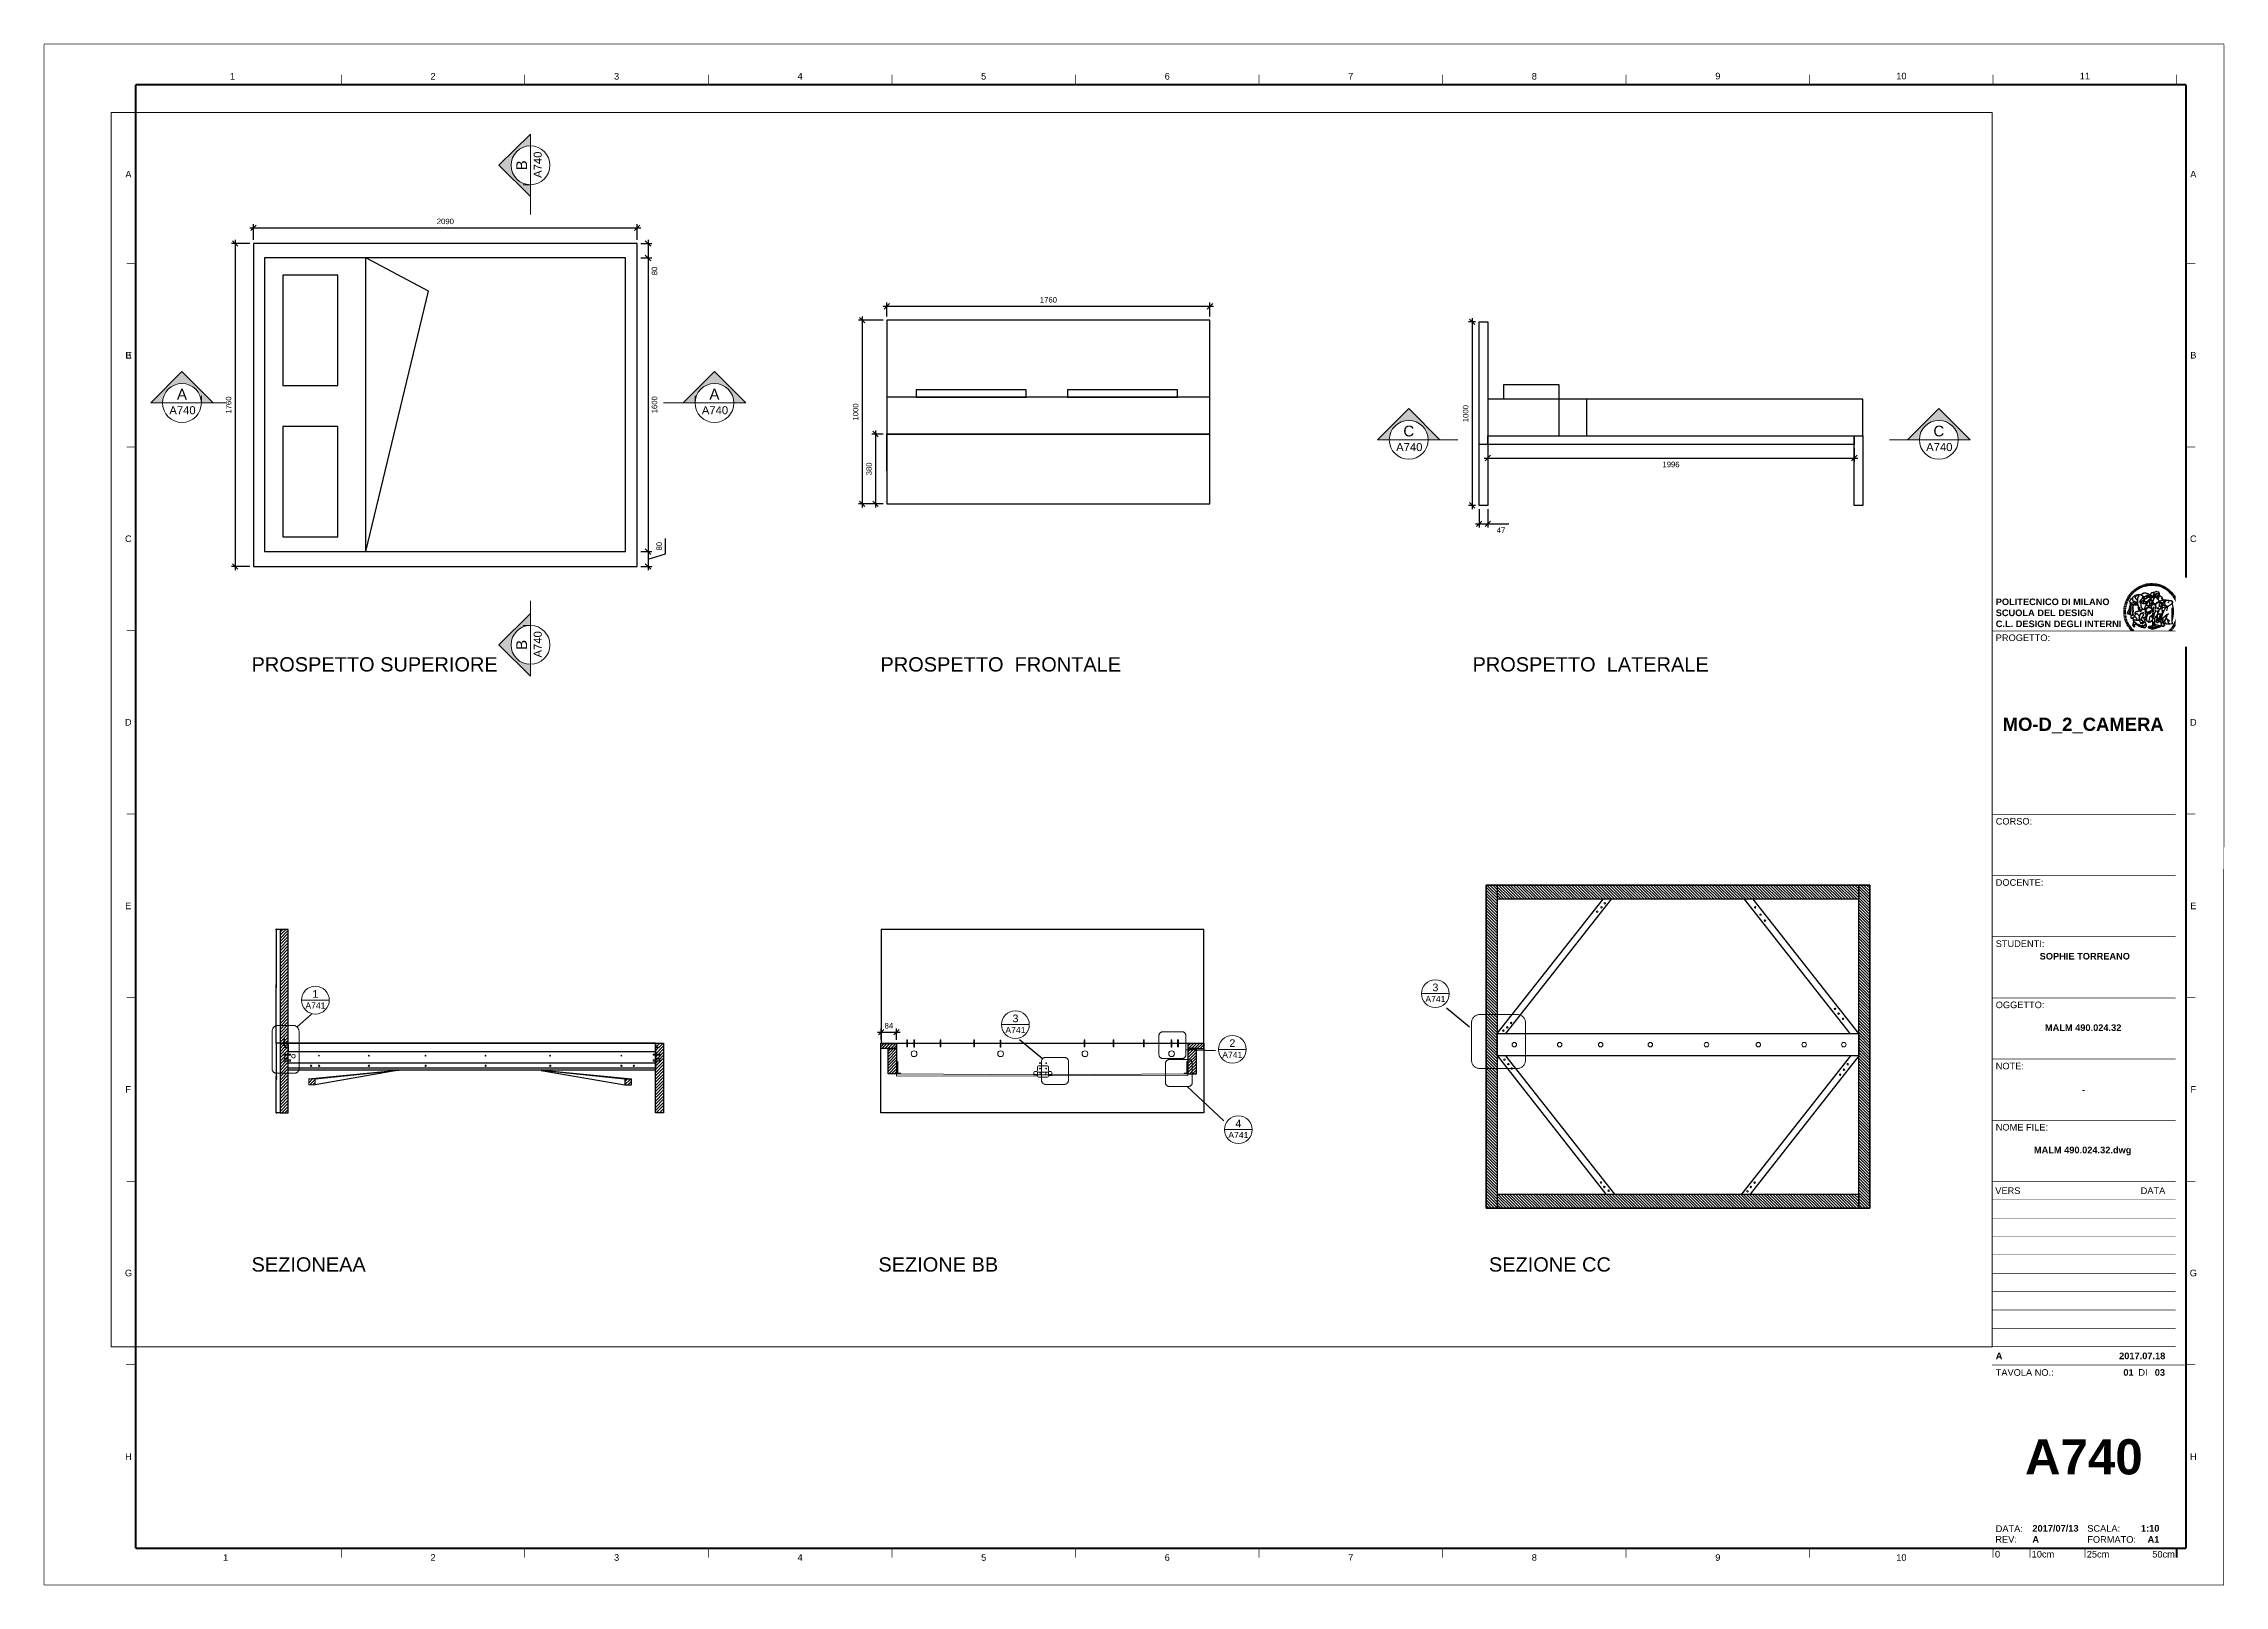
# Paper-space layout 'A740' of a CAD drawing. Header units: millimetres. Extents: x -1 to 593, y -1 to 419.
# The model-space entities are those that its viewports show. They can reach past a viewport. Long polylines and large blocks are cut down to what shows.
import ezdxf
from ezdxf.enums import TextEntityAlignment as Align

# ---------------------------------------------------------------- set-up
doc = ezdxf.new("R2010")
doc.units = ezdxf.units.MM
doc.header["$MEASUREMENT"] = 0
doc.set_wipeout_variables(frame=1)
doc.linetypes.add('DASHDOT', pattern=[1, 0.5, -0.25, 0, -0.25])
doc.linetypes.add('HIDDEN', pattern=[0.375, 0.25, -0.125])
for name, color, linetype, lineweight in [('A-ANNO-SYMB', 3, 'Continuous', 18), ('Arredi', 1, 'Continuous', 30), ('Dettagli', 210, 'Continuous', 20), ('qqqq', 5, 'Continuous', 30), ('qqqqq', 2, 'Continuous', 9), ('quote', 2, 'Continuous', 9), ('Simbologia', 2, 'DASHDOT', 18), ('Tratteggi', 2, 'HIDDEN', 15), ('tratto punto', 4, 'DASHDOT', 9)]:
    doc.layers.add(name, color=color, linetype=linetype, lineweight=lineweight)
doc.layers.add('G-ANNO-NPLT', color=210, linetype='Continuous', plot=False)
doc.layers.add('linee guida', color=210, linetype='Continuous', plot=False)
for name, color, linetype in [('G-ANNO-TEXT', 3, 'Continuous'), ('G-ANNO-TTLB', 3, 'Continuous'), ('Testo', 1, 'Continuous')]:
    doc.layers.add(name, color=color, linetype=linetype)
doc.styles.add('ARIAL', font='Arial.ttf')
doc.styles.add('ARIAL-BOLD', font='Arial Bold.ttf')
doc.styles.add('E-ARIAL', font='Arial.ttf')
doc.styles.add('E-ROMANS', font='romans.shx', dxfattribs={"width": 0.8})
doc.styles.get("Standard").update_dxf_attribs({"font": 'Arial.ttf'})
doc.dimstyles.new('E-0050_TICK_18', dxfattribs={"dimscale": 0.001, "dimtxt": 90, "dimasz": 90, "dimexe": 45, "dimexo": 30, "dimgap": 45, "dimtad": 0, "dimzin": 0, "dimdsep": 46, "dimtxsty": 'E-ROMANS', "dimblk": 'OBLIQUE', "dimcen": 45, "dimclrd": 256, "dimclre": 256, "dimclrt": 256, "dimadec": 0, "dimazin": 0, "dimtfac": 1, "dimtmove": 1, "dimatfit": 3, "dimldrblk": 'OPEN90', "dimfxl": 1, "dimtfill": 1, "dimtolj": 1, "dimtzin": 0, "dimarcsym": 0})
doc.dimstyles.get("Standard").update_dxf_attribs({"dimtxt": 1.5, "dimasz": 1.5, "dimexe": 1, "dimexo": 1, "dimgap": 1, "dimtad": 2, "dimdec": 0, "dimzin": 0, "dimdsep": 46, "dimtxsty": 'Standard', "dimblk": 'OBLIQUE', "dimblk1": 'OBLIQUE', "dimblk2": 'OBLIQUE', "dimcen": 0.09, "dimdle": 1, "dimadec": 0, "dimazin": 0, "dimtfac": 1, "dimtdec": 0, "dimtofl": 0, "dimtmove": 0, "dimatfit": 3, "dimldrblk": 'OBLIQUE', "dimfxl": 1, "dimtolj": 1, "dimtzin": 0, "dimarcsym": 0})
pattern_1 = [(45, (-5973.249, 0), (-7.954951, 7.954951), [])]
pattern_2 = [(315, (4611.749, 19039.643), (7.954951, 7.954951), [])]

psp = doc.layouts.new('A740')

# ---------------------------------------------------------------- texts
at = {"layer": 'G-ANNO-TEXT', "style": 'ARIAL'}
for s, p in [('1', (50.436, 410.071)), ('2', (105.087, 410.071)), ('3', (155.087, 410.071)), ('4', (205.087, 410.071)), ('5', (255.087, 410.071)), ('6', (305.087, 410.071)), ('7', (355.087, 410.071)), ('8', (405.087, 410.071)), ('9', (455.087, 410.116)), ('10', (505.087, 410.116)), ('11', (555.087, 410.116)), ('A', (22.104, 383.399)), ('A', (584.62, 383.399)), ('B', (22.053, 334.085)), ('E', (22.173, 334.085)), ('B', (584.62, 334.085)), ('C', (22.078, 284.085)), ('C', (584.62, 284.085)), ('D', (22.044, 234.085)), ('D', (584.62, 234.085)), ('E', (22.04, 184.085)), ('E', (584.62, 184.085)), ('F', (22.013, 134.085)), ('F', (584.62, 134.085)), ('G', (22.127, 84.085)), ('G', (584.62, 84.085)), ('H', (22.105, 34.085)), ('H', (584.62, 34.085)), ('1', (48.579, 6.594)), ('2', (105.087, 6.594)), ('3', (155.087, 6.594)), ('4', (205.087, 6.594)), ('5', (255.087, 6.594)), ('6', (305.087, 6.594)), ('7', (355.087, 6.594)), ('8', (405.087, 6.594)), ('9', (455.087, 6.594)), ('10', (505.087, 6.594))]:
    psp.add_text(s, height=1.8, dxfattribs=at).set_placement(p, align=Align.MIDDLE_CENTER)
at = {"layer": 'G-ANNO-TEXT', "style": 'E-ARIAL'}
psp.add_text('0', height=1.8, dxfattribs=at).set_placement((531.286, 8.385), align=Align.TOP_CENTER)
for s, p in [('10cm', (540.587, 6.585)), ('25cm', (555.587, 6.585))]:
    psp.add_text(s, height=1.8, dxfattribs=at).set_placement(p)
psp.add_text('50cm', height=1.8, dxfattribs=at).set_placement((579.587, 6.585), align=Align.RIGHT)

msp = doc.modelspace()

# ---------------------------------------------------------------- texts
at = {"layer": 'Testo', "attachment_point": 1}
for s, insert, char_height in [('PROSPETTO SUPERIORE', (-705.781, 4739.67), 77.82648), ('PROSPETTO  FRONTALE', (2720.885, 4739.67), 77.82648), ('PROSPETTO  LATERALE', (5946.638, 4739.67), 77.82648), ('SEZIONEAA', (-705.781, 1470.505), 77.8265), ('SEZIONE BB', (2709.724, 1470.505), 77.8265), ('SEZIONE CC', (6035.934, 1470.505), 77.8265)]:
    msp.add_mtext_dynamic_manual_height_columns(s, width=2110.84046, gutter_width=25, heights=[0], dxfattribs=dict(at, insert=insert, char_height=char_height))

# ---------------------------------------------------------------- blocks, each defined once
blk = doc.blocks.new('_Oblique')
at = {"color": 0, "linetype": 'ByBlock', "lineweight": -2}
blk.add_line((-0.5, -0.5), (0.5, 0.5), dxfattribs=at)
blk = doc.blocks.new('*D76')
at = {"layer": 'Defpoints', "color": 0, "transparency": 16777216}
for p in [(56.19, 364.52), (51.16, 276.52), (56.19, 276.52)]:
    blk.add_point(p, dxfattribs=at)
at = {"layer": 'quote', "color": 0, "lineweight": -2, "transparency": 16777216}
for p, q in [((55.19, 364.52), (50.16, 364.52)), ((51.16, 365.52), (51.16, 275.52)), ((55.19, 276.52), (50.16, 276.52))]:
    blk.add_line(p, q, dxfattribs=at)
at = {"layer": 'quote', "color": 0, "lineweight": -2, "transparency": 16777216, "xscale": 1.5, "yscale": 1.5, "zscale": 1.5}
for p, rotation in [((51.16, 364.52), 90), ((51.16, 276.52), 270)]:
    blk.add_blockref('_Oblique', p, dxfattribs=dict(at, rotation=rotation))
at = {"layer": 'quote', "color": 0, "transparency": 16777216, "insert": (49.4, 320.52), "char_height": 1.5, "attachment_point": 5, "rotation": 90}
blk.add_mtext('\\A1;1760', dxfattribs=at)
blk = doc.blocks.new('*D77')
at = {"layer": 'Defpoints', "color": 0, "transparency": 16777216}
for p in [(160.69, 368.77), (56.19, 364.52), (160.69, 364.52)]:
    blk.add_point(p, dxfattribs=at)
at = {"layer": 'quote', "color": 0, "lineweight": -2, "transparency": 16777216}
for p, q in [((55.19, 368.77), (161.69, 368.77)), ((56.19, 365.52), (56.19, 369.77)), ((160.69, 365.52), (160.69, 369.77))]:
    blk.add_line(p, q, dxfattribs=at)
at = {"layer": 'quote', "color": 0, "lineweight": -2, "transparency": 16777216, "xscale": 1.5, "yscale": 1.5, "zscale": 1.5, "rotation": 180}
blk.add_blockref('_Oblique', (56.19, 368.77), dxfattribs=at)
at = {"layer": 'quote', "color": 0, "lineweight": -2, "transparency": 16777216, "xscale": 1.5, "yscale": 1.5, "zscale": 1.5}
blk.add_blockref('_Oblique', (160.69, 368.77), dxfattribs=at)
at = {"layer": 'quote', "color": 0, "transparency": 16777216, "insert": (108.44, 370.53), "char_height": 1.5, "attachment_point": 5}
blk.add_mtext('\\A1;2090', dxfattribs=at)
blk = doc.blocks.new('*D78')
at = {"layer": 'Defpoints', "color": 0, "transparency": 16777216}
for p in [(160.69, 364.52), (160.69, 360.59), (163.66, 360.59)]:
    blk.add_point(p, dxfattribs=at)
at = {"layer": 'quote', "color": 0, "lineweight": -2, "transparency": 16777216}
for p, q in [((161.69, 364.52), (164.66, 364.52)), ((163.66, 365.52), (163.66, 360.59)), ((161.69, 360.59), (164.66, 360.59)), ((163.66, 360.59), (163.66, 354.97))]:
    blk.add_line(p, q, dxfattribs=at)
at = {"layer": 'quote', "color": 0, "lineweight": -2, "transparency": 16777216, "xscale": 1.5, "yscale": 1.5, "zscale": 1.5}
for p, rotation in [((163.66, 364.52), 90), ((163.66, 360.59), 270)]:
    blk.add_blockref('_Oblique', p, dxfattribs=dict(at, rotation=rotation))
at = {"layer": 'quote', "color": 0, "transparency": 16777216, "insert": (165.42, 357.03), "char_height": 1.5, "attachment_point": 5, "rotation": 90}
blk.add_mtext('\\A1;80', dxfattribs=at)
blk = doc.blocks.new('*D79')
at = {"layer": 'Defpoints', "color": 0, "transparency": 16777216}
for p in [(160.69, 360.59), (160.69, 280.59), (163.66, 280.59)]:
    blk.add_point(p, dxfattribs=at)
at = {"layer": 'quote', "color": 0, "lineweight": -2, "transparency": 16777216}
for p, q in [((161.69, 360.59), (164.66, 360.59)), ((163.66, 361.59), (163.66, 279.59)), ((161.69, 280.59), (164.66, 280.59))]:
    blk.add_line(p, q, dxfattribs=at)
at = {"layer": 'quote', "color": 0, "lineweight": -2, "transparency": 16777216, "xscale": 1.5, "yscale": 1.5, "zscale": 1.5}
for p, rotation in [((163.66, 360.59), 90), ((163.66, 280.59), 270)]:
    blk.add_blockref('_Oblique', p, dxfattribs=dict(at, rotation=rotation))
at = {"layer": 'quote', "color": 0, "transparency": 16777216, "insert": (165.42, 320.59), "char_height": 1.5, "attachment_point": 5, "rotation": 90}
blk.add_mtext('\\A1;1600', dxfattribs=at)
blk = doc.blocks.new('*D80')
at = {"layer": 'Defpoints', "color": 0, "transparency": 16777216}
for p in [(160.69, 280.59), (160.69, 276.52), (163.66, 276.52)]:
    blk.add_point(p, dxfattribs=at)
at = {"layer": 'quote', "color": 0, "lineweight": -2, "transparency": 16777216}
for p, q in [((161.69, 280.59), (164.66, 280.59)), ((163.66, 281.59), (163.66, 275.52)), ((163.66, 278.56), (168.44, 279.99)), ((168.44, 279.99), (168.44, 284.12)), ((161.69, 276.52), (164.66, 276.52))]:
    blk.add_line(p, q, dxfattribs=at)
at = {"layer": 'quote', "color": 0, "lineweight": -2, "transparency": 16777216, "xscale": 1.5, "yscale": 1.5, "zscale": 1.5}
for p, rotation in [((163.66, 280.59), 90), ((163.66, 276.52), 270)]:
    blk.add_blockref('_Oblique', p, dxfattribs=dict(at, rotation=rotation))
at = {"layer": 'quote', "color": 0, "transparency": 16777216, "insert": (166.68, 282.05), "char_height": 1.5, "attachment_point": 5, "rotation": 90}
blk.add_mtext('\\A1;80', dxfattribs=at)
blk = doc.blocks.new('*D81')
at = {"layer": 'Defpoints', "color": 0, "transparency": 16777216}
for p in [(316.72, 347.41), (228.72, 343.62), (316.72, 343.62)]:
    blk.add_point(p, dxfattribs=at)
at = {"layer": 'quote', "color": 0, "lineweight": -2, "transparency": 16777216}
for p, q in [((227.72, 347.41), (317.72, 347.41)), ((228.72, 344.62), (228.72, 348.41)), ((316.72, 344.62), (316.72, 348.41))]:
    blk.add_line(p, q, dxfattribs=at)
at = {"layer": 'quote', "color": 0, "lineweight": -2, "transparency": 16777216, "xscale": 1.5, "yscale": 1.5, "zscale": 1.5, "rotation": 180}
blk.add_blockref('_Oblique', (228.72, 347.41), dxfattribs=at)
at = {"layer": 'quote', "color": 0, "lineweight": -2, "transparency": 16777216, "xscale": 1.5, "yscale": 1.5, "zscale": 1.5}
blk.add_blockref('_Oblique', (316.72, 347.41), dxfattribs=at)
at = {"layer": 'quote', "color": 0, "transparency": 16777216, "insert": (272.72, 349.17), "char_height": 1.5, "attachment_point": 5}
blk.add_mtext('\\A1;1760', dxfattribs=at)
blk = doc.blocks.new('*D82')
at = {"layer": 'Defpoints', "color": 0, "transparency": 16777216}
for p in [(228.72, 343.62), (221.98, 293.62), (228.72, 293.62)]:
    blk.add_point(p, dxfattribs=at)
at = {"layer": 'quote', "color": 0, "lineweight": -2, "transparency": 16777216}
for p, q in [((221.98, 344.62), (221.98, 292.62)), ((227.72, 343.62), (220.98, 343.62)), ((227.72, 293.62), (220.98, 293.62))]:
    blk.add_line(p, q, dxfattribs=at)
at = {"layer": 'quote', "color": 0, "lineweight": -2, "transparency": 16777216, "xscale": 1.5, "yscale": 1.5, "zscale": 1.5}
for p, rotation in [((221.98, 343.62), 90), ((221.98, 293.62), 270)]:
    blk.add_blockref('_Oblique', p, dxfattribs=dict(at, rotation=rotation))
at = {"layer": 'quote', "color": 0, "transparency": 16777216, "insert": (220.22, 318.62), "char_height": 1.5, "attachment_point": 5, "rotation": 90}
blk.add_mtext('\\A1;1000', dxfattribs=at)
blk = doc.blocks.new('*D83')
at = {"layer": 'Defpoints', "color": 0, "transparency": 16777216}
for p in [(228.72, 312.62), (225.61, 293.62), (228.72, 293.62)]:
    blk.add_point(p, dxfattribs=at)
at = {"layer": 'quote', "color": 0, "lineweight": -2, "transparency": 16777216}
for p, q in [((227.72, 312.62), (224.61, 312.62)), ((225.61, 313.62), (225.61, 292.62)), ((227.72, 293.62), (224.61, 293.62))]:
    blk.add_line(p, q, dxfattribs=at)
at = {"layer": 'quote', "color": 0, "lineweight": -2, "transparency": 16777216, "xscale": 1.5, "yscale": 1.5, "zscale": 1.5}
for p, rotation in [((225.61, 312.62), 90), ((225.61, 293.62), 270)]:
    blk.add_blockref('_Oblique', p, dxfattribs=dict(at, rotation=rotation))
at = {"layer": 'quote', "color": 0, "transparency": 16777216, "insert": (223.85, 303.12), "char_height": 1.5, "attachment_point": 5, "rotation": 90}
blk.add_mtext('\\A1;380', dxfattribs=at)
blk = doc.blocks.new('*D84')
at = {"layer": 'Defpoints', "color": 0, "transparency": 16777216}
for p in [(390.08, 343.18), (388.16, 293.18), (390.08, 293.18)]:
    blk.add_point(p, dxfattribs=at)
at = {"layer": 'quote', "color": 0, "lineweight": -2, "transparency": 16777216}
for p, q in [((389.08, 343.18), (387.16, 343.18)), ((388.16, 344.18), (388.16, 292.18)), ((389.08, 293.18), (387.16, 293.18))]:
    blk.add_line(p, q, dxfattribs=at)
at = {"layer": 'quote', "color": 0, "lineweight": -2, "transparency": 16777216, "xscale": 1.5, "yscale": 1.5, "zscale": 1.5}
for p, rotation in [((388.16, 343.18), 90), ((388.16, 293.18), 270)]:
    blk.add_blockref('_Oblique', p, dxfattribs=dict(at, rotation=rotation))
at = {"layer": 'quote', "color": 0, "transparency": 16777216, "insert": (386.4, 318.18), "char_height": 1.5, "attachment_point": 5, "rotation": 90}
blk.add_mtext('\\A1;1000', dxfattribs=at)
blk = doc.blocks.new('*D85')
at = {"layer": 'Defpoints', "color": 0, "transparency": 16777216}
for p in [(390.08, 293.18), (392.42, 293.18), (392.42, 288.17)]:
    blk.add_point(p, dxfattribs=at)
at = {"layer": 'quote', "color": 0, "lineweight": -2, "transparency": 16777216}
for p, q in [((390.08, 292.18), (390.08, 287.17)), ((392.42, 292.18), (392.42, 287.17)), ((389.08, 288.17), (392.42, 288.17)), ((392.42, 288.17), (398.13, 288.17))]:
    blk.add_line(p, q, dxfattribs=at)
at = {"layer": 'quote', "color": 0, "lineweight": -2, "transparency": 16777216, "xscale": 1.5, "yscale": 1.5, "zscale": 1.5, "rotation": 180}
blk.add_blockref('_Oblique', (390.08, 288.17), dxfattribs=at)
at = {"layer": 'quote', "color": 0, "lineweight": -2, "transparency": 16777216, "xscale": 1.5, "yscale": 1.5, "zscale": 1.5}
blk.add_blockref('_Oblique', (392.42, 288.17), dxfattribs=at)
at = {"layer": 'quote', "color": 0, "transparency": 16777216, "insert": (396.03, 286.42), "char_height": 1.5, "attachment_point": 5}
blk.add_mtext('\\A1;47', dxfattribs=at)
blk = doc.blocks.new('*D86')
at = {"layer": 'Defpoints', "color": 0, "transparency": 16777216}
for p in [(392.42, 309.78), (492.25, 309.78), (492.25, 306.07)]:
    blk.add_point(p, dxfattribs=at)
at = {"layer": 'quote', "color": 0, "lineweight": -2, "transparency": 16777216}
for p, q in [((391.42, 306.07), (493.25, 306.07)), ((392.42, 308.78), (392.42, 305.07)), ((492.25, 308.78), (492.25, 305.07))]:
    blk.add_line(p, q, dxfattribs=at)
at = {"layer": 'quote', "color": 0, "lineweight": -2, "transparency": 16777216, "xscale": 1.5, "yscale": 1.5, "zscale": 1.5, "rotation": 180}
blk.add_blockref('_Oblique', (392.42, 306.07), dxfattribs=at)
at = {"layer": 'quote', "color": 0, "lineweight": -2, "transparency": 16777216, "xscale": 1.5, "yscale": 1.5, "zscale": 1.5}
blk.add_blockref('_Oblique', (492.25, 306.07), dxfattribs=at)
at = {"layer": 'quote', "color": 0, "transparency": 16777216, "insert": (442.33, 304.31), "char_height": 1.5, "attachment_point": 5}
blk.add_mtext('\\A1;1996', dxfattribs=at)
blk = doc.blocks.new('*D87')
at = {"layer": 'Defpoints', "color": 0, "transparency": 16777216}
for p in [(231.36, 149.67), (227.15, 146.69), (231.36, 146.63)]:
    blk.add_point(p, dxfattribs=at)
at = {"layer": 'quote', "color": 0, "lineweight": -2, "transparency": 16777216}
for p, q in [((226.15, 149.67), (232.36, 149.67)), ((227.15, 147.69), (227.15, 150.67)), ((231.36, 147.63), (231.36, 150.67))]:
    blk.add_line(p, q, dxfattribs=at)
at = {"layer": 'quote', "color": 0, "lineweight": -2, "transparency": 16777216, "xscale": 1.5, "yscale": 1.5, "zscale": 1.5, "rotation": 180}
blk.add_blockref('_Oblique', (227.15, 149.67), dxfattribs=at)
at = {"layer": 'quote', "color": 0, "lineweight": -2, "transparency": 16777216, "xscale": 1.5, "yscale": 1.5, "zscale": 1.5}
blk.add_blockref('_Oblique', (231.36, 149.67), dxfattribs=at)
at = {"layer": 'quote', "color": 0, "transparency": 16777216, "insert": (229.26, 151.43), "char_height": 1.5, "attachment_point": 5}
blk.add_mtext('\\A1;84', dxfattribs=at)
blk = doc.blocks.new('logoPolimi')
for p, q in [((-1.49, 1.84), (-1.36, 1.68)), ((-1.41, 1.91), (-1.28, 1.74)), ((-1.32, 1.97), (-1.2, 1.8)), ((-1.22, 2.03), (-1.11, 1.85)), ((-1.13, 2.09), (-1.03, 1.9)), ((-1.03, 2.14), (-0.94, 1.95)), ((-0.93, 2.18), (-0.84, 1.99)), ((-0.83, 2.22), (-0.75, 2.03)), ((-0.72, 2.26), (-0.66, 2.06)), ((-0.61, 2.29), (-0.56, 2.09)), ((-0.51, 2.32), (-0.46, 2.11)), ((-0.4, 2.34), (-0.36, 2.13)), ((-0.29, 2.35), (-0.26, 2.14)), ((-0.18, 2.36), (-0.16, 2.15)), ((-0.07, 2.37), (-0.06, 2.16)), ((0.04, 2.37), (0.04, 2.16)), ((0.15, 2.36), (0.14, 2.16)), ((0.26, 2.36), (0.24, 2.15)), ((0.37, 2.34), (0.34, 2.13)), ((0.48, 2.32), (0.44, 2.12)), ((0.59, 2.3), (0.54, 2.09)), ((0.69, 2.27), (0.63, 2.07)), ((0.8, 2.23), (0.73, 2.03)), ((0.9, 2.19), (0.82, 2)), ((1, 2.15), (0.91, 1.96)), ((1.1, 2.1), (1, 1.91)), ((1.2, 2.04), (1.09, 1.86)), ((1.29, 1.99), (1.18, 1.81)), ((1.38, 1.92), (1.26, 1.75)), ((1.47, 1.86), (1.34, 1.69)), ((-2.37, 0.12), (-2.16, 0.11)), ((-2.37, 0.01), (-2.16, 0.01)), ((-2.36, 0.23), (-2.15, 0.21)), ((-2.35, 0.34), (-2.14, 0.31)), ((-2.33, 0.45), (-2.12, 0.41)), ((-2.3, 0.55), (-2.1, 0.51)), ((-2.28, 0.66), (-2.07, 0.6)), ((-2.24, 0.77), (-2.04, 0.7)), ((-2.2, 0.87), (-2.01, 0.79)), ((-2.16, 0.97), (-1.97, 0.89)), ((-2.11, 1.07), (-1.93, 0.98)), ((-2.06, 1.17), (-1.88, 1.07)), ((-2.01, 1.26), (-1.83, 1.15)), ((-1.94, 1.36), (-1.77, 1.24)), ((-1.88, 1.45), (-1.71, 1.32)), ((-1.84, 0.03), (-1.82, 0.35)), ((-1.81, 1.53), (-1.65, 1.4)), ((-1.74, 1.61), (-1.58, 1.47)), ((-1.73, 0.59), (-1.73, 0.59)), ((-1.73, 0.59), (-1.73, 0.59)), ((-1.66, 1.69), (-1.51, 1.54)), ((-1.65, 0.57), (-1.65, 0.57)), ((-1.59, 1.12), (-1.59, 1.12)), ((-1.58, 1.77), (-1.44, 1.61)), ((-1.51, 0.55), (-1.51, 0.55)), ((-1.51, 0.55), (-1.51, 0.55)), ((-1.31, 0.79), (-1.21, 0.75)), ((-1.21, 0.75), (-1.31, 0.79)), ((-1.21, 0.75), (-1.31, 0.79)), ((-1.21, 0.75), (-1.21, 0.75)), ((-1.21, 0.75), (-1.21, 0.75)), ((-1.19, 0.76), (-1.19, 0.76)), ((-1.19, 0.76), (-1.19, 0.76)), ((-1.17, 0.99), (-1.18, 0.99)), ((-1.18, 0.99), (-1.17, 0.99)), ((-1.16, 0.57), (-1.16, 0.57)), ((-1.16, 0.57), (-1.16, 0.57)), ((-1.1, 0.01), (-0.99, 0.06)), ((-0.99, 0.06), (-1.1, 0.01)), ((-0.99, 0.06), (-1.1, 0.01)), ((-0.99, 0.06), (-0.99, 0.06)), ((-0.99, 0.06), (-0.99, 0.06)), ((-0.97, 0.79), (-0.98, 0.79)), ((-0.89, 0.84), (-0.97, 0.79)), ((-0.97, 0.79), (-0.89, 0.84)), ((-0.96, 1.41), (-0.96, 1.41)), ((-0.96, 1.41), (-0.96, 1.41)), ((-0.89, 0.84), (-0.82, 0.87)), ((-0.82, 0.87), (-0.89, 0.84)), ((-0.89, 0.84), (-0.82, 0.87)), ((-0.88, 0.83), (-0.89, 0.84)), ((-0.85, 1.39), (-0.85, 1.39)), ((-0.85, 1.39), (-0.85, 1.39)), ((-0.84, 0.14), (-0.84, 0.14)), ((-0.77, 1.08), (-0.78, 1.08)), ((-0.78, 1.08), (-0.77, 1.08)), ((-0.61, 1.12), (-0.77, 1.08)), ((-0.77, 1.08), (-0.61, 1.12)), ((-0.77, 1.08), (-0.61, 1.12)), ((-0.75, 1.3), (-0.76, 1.29)), ((-0.76, 1.29), (-0.75, 1.3)), ((-0.65, 0.99), (-0.7, 0.96)), ((-0.69, 0.18), (-0.68, 0.18)), ((-0.66, 0.93), (-0.66, 0.93)), ((-0.66, 0.93), (-0.64, 0.93)), ((-0.66, 0.93), (-0.66, 0.93)), ((-0.66, 0.93), (-0.66, 0.93)), ((-0.63, 1.01), (-0.63, 1.01)), ((-0.63, 1.01), (-0.62, 1.01)), ((-0.63, 0.66), (-0.63, 0.66)), ((-0.6, 1.12), (-0.61, 1.12)), ((-0.61, 1.12), (-0.6, 1.12)), ((-0.61, 1.12), (-0.6, 1.12)), ((-0.61, 0.86), (-0.57, 0.85)), ((-0.57, 0.85), (-0.61, 0.86)), ((-0.61, 0.86), (-0.57, 0.85)), ((-0.53, 1.08), (-0.6, 1.12)), ((-0.6, 1.12), (-0.6, 1.11)), ((-0.6, 1.12), (-0.53, 1.08)), ((-0.57, 0.8), (-0.59, 0.8)), ((-0.57, 0.85), (-0.53, 0.84)), ((-0.57, 0.85), (-0.57, 0.85)), ((-0.57, 0.85), (-0.57, 0.85)), ((-0.57, 0.85), (-0.53, 0.84)), ((-0.56, 0.29), (-0.49, 0.48)), ((-0.56, 0.14), (-0.56, 0.29)), ((-0.5, 0.11), (-0.56, 0.14)), ((-0.53, 0.84), (-0.51, 0.84)), ((-0.53, 0.84), (-0.51, 0.84)), ((-0.53, 0.84), (-0.53, 0.84)), ((-0.51, 0.11), (-0.51, 0.11)), ((-0.51, 0.11), (-0.51, 0.11)), ((-0.34, 0.33), (-0.5, 0.11)), ((-0.49, 0.48), (-0.41, 0.55)), ((-0.42, 0.8), (-0.47, 0.79)), ((-0.42, 0.8), (-0.47, 0.79)), ((-0.47, 0.79), (-0.45, 0.76)), ((-0.47, 0.79), (-0.45, 0.76)), ((-0.45, 1.14), (-0.42, 1.11)), ((-0.42, 1.26), (-0.36, 1.22)), ((-0.41, 0.55), (-0.34, 0.49)), ((-0.4, 1.37), (-0.38, 1.38)), ((-0.39, 1.37), (-0.4, 1.37)), ((-0.35, 1.33), (-0.4, 1.37)), ((-0.39, 1.24), (-0.4, 1.23)), ((-0.38, 1.14), (-0.38, 1.14)), ((-0.34, 0.49), (-0.09, 0.48)), ((-0.16, 0.32), (-0.34, 0.33)), ((-0.14, 0.32), (-0.31, 0.34)), ((-0.28, 1.3), (-0.29, 1.3)), ((-0.28, 1.3), (-0.28, 1.3)), ((-0.16, 1.24), (-0.16, 1.25)), ((-0.16, 1.25), (-0.16, 1.25)), ((-0.16, 0.49), (-0.14, 0.64)), ((-0.06, 0.27), (-0.16, 0.32)), ((-0.1, 0.88), (-0.09, 0.87)), ((-0.08, 1.37), (-0.08, 1.38)), ((-0.08, 1.23), (-0.05, 1.21)), ((-0.05, 1.21), (-0.08, 1.23)), ((-0.08, 1.23), (-0.05, 1.21)), ((-0.03, 0.26), (-0.06, 0.27)), ((-0.05, 1.21), (-0.04, 1.21)), ((-0.04, 1.21), (-0.05, 1.21)), ((-0.04, 1.21), (-0.04, 1.21)), ((-0.04, 1.21), (-0.04, 1.21)), ((-0.04, 0.48), (-0.03, 0.26)), ((0.03, 1.15), (0.03, 1.15)), ((0.03, 0.66), (0.03, 0.67)), ((0.07, 0.58), (0.07, 0.57)), ((0.1, 1.18), (0.1, 1.18)), ((0.1, 0.84), (0.1, 0.84)), ((0.13, 1.32), (0.17, 1.19)), ((0.14, 0.71), (0.34, 0.65)), ((0.31, 0.56), (0.17, 0.63)), ((0.27, 1.61), (0.27, 1.61)), ((0.27, 1.61), (0.27, 1.61)), ((0.27, 1.61), (0.27, 1.61)), ((0.29, 1.29), (0.29, 1.29)), ((0.29, 1.29), (0.29, 1.29)), ((0.29, 1.29), (0.29, 1.29)), ((0.29, 1.29), (0.29, 1.29)), ((0.33, 0.49), (0.34, 0.49)), ((0.33, 0.03), (0.35, 0.03)), ((0.33, 0.03), (0.35, 0.03)), ((0.34, 0.65), (0.34, 0.64)), ((0.35, 0.03), (0.57, 0.06)), ((0.35, 0.03), (0.57, 0.06)), ((0.35, 0.03), (0.35, 0.03)), ((0.35, 0.03), (0.35, 0.03)), ((0.38, 1.36), (0.37, 1.35)), ((0.38, 0.34), (0.37, 0.34)), ((0.38, 0.34), (0.38, 0.34)), ((0.43, 0.67), (0.39, 0.64)), ((0.49, 1.05), (0.51, 1.13)), ((0.51, 1.13), (0.49, 1.05)), ((0.49, 1.05), (0.51, 1.13)), ((0.51, 1.31), (0.5, 1.29)), ((0.51, 1.13), (0.52, 1.23)), ((0.52, 1.23), (0.51, 1.23)), ((0.51, 1.23), (0.52, 1.23)), ((0.52, 1.23), (0.51, 1.13)), ((0.51, 1.13), (0.52, 1.23)), ((0.52, 1.24), (0.6, 1.37)), ((0.52, 1.23), (0.6, 1.36)), ((0.6, 1.36), (0.52, 1.23)), ((0.52, 1.23), (0.52, 1.23)), ((0.52, 1.23), (0.52, 1.24)), ((0.52, 1.23), (0.52, 1.23)), ((0.55, 1.07), (0.53, 1.06)), ((0.53, 1.04), (0.53, 1.06)), ((0.53, 1.05), (0.53, 1.04)), ((0.54, 0.3), (0.63, 0.32)), ((0.54, -0.08), (0.61, 0.06)), ((0.61, 0.06), (0.54, -0.08)), ((0.54, -0.08), (0.61, 0.06)), ((0.56, 0.19), (0.59, 0.21)), ((0.57, 1.07), (0.57, 1.07)), ((0.57, 1.07), (0.57, 1.07)), ((0.57, 1.07), (0.57, 1.07)), ((0.57, 1.07), (0.57, 1.07)), ((0.57, 1.07), (0.57, 1.07)), ((0.57, 1.07), (0.57, 1.07)), ((0.57, 1.07), (0.57, 1.07)), ((0.58, 0.3), (0.59, 0.29)), ((0.59, 0.78), (0.59, 0.79)), ((0.59, 0.79), (0.59, 0.79)), ((0.59, 0.79), (0.59, 0.79)), ((0.59, 0.79), (0.59, 0.78)), ((0.61, 0.06), (0.6, 0.07)), ((0.6, 0.07), (0.61, 0.06)), ((0.61, 0.06), (0.61, 0.07)), ((0.62, 0.21), (0.65, 0.22)), ((0.64, 1.37), (0.65, 1.37)), ((0.69, 0.86), (0.68, 0.86)), ((0.68, 0.86), (0.69, 0.86)), ((0.68, 0.76), (0.68, 0.76)), ((0.76, 0.26), (0.76, 0.26)), ((0.82, 0.35), (0.84, 0.36)), ((0.82, 0.35), (0.82, 0.35)), ((0.84, 0.36), (0.84, 0.37)), ((0.85, 0.34), (1.05, 0.35)), ((0.93, 1.05), (0.93, 1.05)), ((0.93, 1.05), (0.93, 1.05)), ((0.93, 1.05), (0.93, 1.04)), ((0.93, 1.05), (0.93, 1.05)), ((0.97, 0.66), (0.96, 0.66)), ((1.01, 0.97), (0.98, 0.96)), ((1.17, 0.96), (1.17, 0.95)), ((1.17, 0.95), (1.17, 0.95)), ((1.34, 0.37), (1.26, 0.04)), ((1.27, 0.37), (1.27, 0.38)), ((1.28, 0.95), (1.28, 0.95)), ((1.37, 0.73), (1.46, 0.81)), ((1.41, 0.4), (1.41, 0.41)), ((1.56, 1.79), (1.42, 1.63)), ((1.64, 1.71), (1.49, 1.56)), ((1.49, 0.9), (1.57, 0.92)), ((1.72, 1.63), (1.56, 1.49)), ((1.67, 0.6), (1.57, 0.53)), ((1.79, 1.55), (1.63, 1.41)), ((1.86, 1.47), (1.7, 1.34)), ((1.93, 1.38), (1.76, 1.26)), ((1.99, 1.29), (1.81, 1.17)), ((2.05, 1.19), (1.87, 1.09)), ((2.1, 1.1), (1.92, 1)), ((2.15, 1), (1.96, 0.91)), ((2.19, 0.9), (2, 0.82)), ((2.23, 0.79), (2.04, 0.72)), ((2.27, 0.69), (2.07, 0.63)), ((2.3, 0.58), (2.09, 0.53)), ((2.32, 0.47), (2.12, 0.43)), ((2.34, 0.37), (2.13, 0.33)), ((2.36, 0.26), (2.15, 0.23)), ((2.37, 0.15), (2.16, 0.13)), ((2.37, 0.04), (2.16, 0.03)), ((-2.37, -0.1), (-2.16, -0.09)), ((-2.36, -0.21), (-2.15, -0.19)), ((-2.35, -0.32), (-2.14, -0.29)), ((-2.33, -0.43), (-2.12, -0.39)), ((-2.31, -0.54), (-2.1, -0.49)), ((-2.28, -0.65), (-2.08, -0.59)), ((-2.25, -0.75), (-2.05, -0.69)), ((-2.21, -0.86), (-2.02, -0.78)), ((-2.17, -0.96), (-1.98, -0.87)), ((-2.12, -1.06), (-1.93, -0.96)), ((-2.07, -1.16), (-1.89, -1.05)), ((-2.04, -0.15), (-1.97, -0.2)), ((-2.01, -1.25), (-1.84, -1.14)), ((-1.95, -1.34), (-1.78, -1.22)), ((-1.89, -1.43), (-1.72, -1.31)), ((-1.82, -1.52), (-1.66, -1.38)), ((-1.75, -1.6), (-1.59, -1.46)), ((-1.67, -1.68), (-1.52, -1.53)), ((-1.58, -0.12), (-1.6, -0.18)), ((-1.6, -0.18), (-1.58, -0.28)), ((-1.57, -0.54), (-1.59, -0.54)), ((-1.59, -0.54), (-1.59, -0.54)), ((-1.59, -1.76), (-1.45, -1.6)), ((-1.56, -0.32), (-1.56, -0.31)), ((-1.56, -0.31), (-1.56, -0.31)), ((-1.53, -0.65), (-1.53, -0.65)), ((-1.53, -0.65), (-1.53, -0.65)), ((-1.51, -1.83), (-1.37, -1.67)), ((-1.48, -0.86), (-1.48, -0.85)), ((-1.42, -0.37), (-1.42, -0.37)), ((-1.42, -1.9), (-1.29, -1.73)), ((-1.38, -0.46), (-1.38, -0.46)), ((-1.33, -1.96), (-1.21, -1.79)), ((-1.31, -0.24), (-1.31, -0.23)), ((-1.31, -0.23), (-1.31, -0.24)), ((-1.23, -0.19), (-1.23, -0.19)), ((-1.23, -0.19), (-1.23, -0.19)), ((-1.23, -0.19), (-1.23, -0.19)), ((-1.23, -0.19), (-1.23, -0.19)), ((-1.01, -0.39), (-1.02, -0.39)), ((-1.02, -0.39), (-1.01, -0.39)), ((-1.02, -0.7), (-1.02, -0.7)), ((-1.02, -0.7), (-1.02, -0.7)), ((-1.02, -0.7), (-1.02, -0.7)), ((-0.79, -0.51), (-0.83, -0.58)), ((-0.83, -0.58), (-0.79, -0.51)), ((-0.83, -0.58), (-0.79, -0.51)), ((-0.78, -1.05), (-0.83, -0.94)), ((-0.83, -0.94), (-0.78, -1.05)), ((-0.83, -0.94), (-0.83, -0.94)), ((-0.83, -0.94), (-0.78, -1.05)), ((-0.82, -1.23), (-0.82, -1.23)), ((-0.82, -1.23), (-0.77, -1.23)), ((-0.77, -1.23), (-0.82, -1.23)), ((-0.82, -1.23), (-0.82, -1.23)), ((-0.77, -1.23), (-0.82, -1.23)), ((-0.75, -0.96), (-0.8, -0.89)), ((-0.8, -0.89), (-0.79, -0.92)), ((-0.79, -0.92), (-0.8, -0.89)), ((-0.8, -0.89), (-0.75, -0.96)), ((-0.79, -0.92), (-0.8, -0.89)), ((-0.8, -0.89), (-0.8, -0.89)), ((-0.8, -0.89), (-0.75, -0.96)), ((-0.79, -0.92), (-0.78, -0.95)), ((-0.78, -0.95), (-0.79, -0.92)), ((-0.78, -0.95), (-0.79, -0.92)), ((-0.77, -0.49), (-0.78, -0.48)), ((-0.78, -0.48), (-0.77, -0.49)), ((-0.78, -0.95), (-0.76, -1)), ((-0.76, -1), (-0.78, -0.95)), ((-0.76, -1), (-0.78, -0.95)), ((-0.71, -0.89), (-0.75, -0.87)), ((-0.75, -0.87), (-0.71, -0.89)), ((-0.75, -0.87), (-0.71, -0.89)), ((-0.72, -1.01), (-0.75, -0.96)), ((-0.75, -0.96), (-0.72, -1.01)), ((-0.75, -0.96), (-0.72, -1.01)), ((-0.64, -0.93), (-0.71, -0.89)), ((-0.71, -0.89), (-0.64, -0.93)), ((-0.71, -0.89), (-0.64, -0.93)), ((-0.66, -0.53), (-0.66, -0.53)), ((-0.66, -0.53), (-0.66, -0.53)), ((-0.66, -0.53), (-0.66, -0.53)), ((-0.39, -0.81), (-0.51, -0.69)), ((-0.51, -1.04), (-0.5, -1.04)), ((-0.48, -0.42), (-0.48, -0.42)), ((-0.48, -0.42), (-0.48, -0.42)), ((-0.48, -0.42), (-0.48, -0.42)), ((-0.41, -0.51), (-0.41, -0.51)), ((-0.38, -0.05), (-0.39, -0.12)), ((-0.39, -0.12), (-0.37, -0.1)), ((-0.35, -0.14), (-0.37, -0.08)), ((-0.37, -0.09), (-0.37, -0.09)), ((-0.33, -0.12), (-0.35, -0.14)), ((-0.32, -0.14), (-0.35, -0.14)), ((-0.35, -0.18), (-0.34, -0.22)), ((-0.34, -0.08), (-0.29, -0.16)), ((-0.34, -0.22), (-0.34, -0.22)), ((-0.27, -0.17), (-0.32, -0.14)), ((-0.25, -0.91), (-0.26, -0.9)), ((-0.26, -1.29), (0.1, -1.2)), ((0.1, -1.2), (-0.26, -1.29)), ((0.08, -1.4), (-0.26, -1.29)), ((-0.26, -1.29), (0.08, -1.4)), ((-0.26, -1.38), (-0.26, -1.29)), ((-0.26, -1.29), (-0.26, -1.29)), ((-0.26, -1.29), (-0.26, -1.38)), ((-0.26, -1.29), (0.08, -1.4)), ((-0.26, -1.29), (-0.26, -1.29)), ((0.08, -1.49), (-0.26, -1.38)), ((-0.26, -1.38), (0.09, -1.49)), ((-0.14, -0.15), (-0.16, -0.13)), ((-0.11, -0.04), (-0.12, -0.05)), ((-0.04, -0.41), (-0.01, -0.44)), ((-0.01, -0.44), (-0.04, -0.41)), ((-0.04, -0.41), (-0.01, -0.44)), ((0.07, -0.84), (0.07, -0.84)), ((0.07, -0.84), (0.07, -0.84)), ((0.1, -1.2), (0.08, -1.32)), ((0.08, -1.32), (0.13, -1.2)), ((0.08, -1.4), (0.72, -1.22)), ((0.72, -1.22), (0.08, -1.4)), ((0.08, -1.4), (0.72, -1.22)), ((0.72, -1.31), (0.08, -1.49)), ((0.08, -1.44), (0.08, -1.4)), ((0.08, -1.4), (0.08, -1.44)), ((0.08, -1.4), (0.08, -1.49)), ((0.08, -1.49), (0.08, -1.44)), ((0.08, -1.44), (0.08, -1.44)), ((0.08, -1.44), (0.08, -1.45)), ((0.08, -1.45), (0.08, -1.46)), ((0.08, -1.46), (0.08, -1.49)), ((0.1, -1.01), (0.09, -0.86)), ((0.1, -1.01), (0.09, -0.86)), ((0.09, -1.49), (0.72, -1.31)), ((0.1, -1.2), (0.12, -1.04)), ((0.12, -1.04), (0.1, -1.2)), ((0.13, -1.2), (0.1, -1.2)), ((0.1, -1.2), (0.13, -1.2)), ((0.13, -1.2), (0.1, -1.2)), ((0.1, -1.2), (0.1, -1.2)), ((0.11, -0.44), (0.11, -0.44)), ((0.11, -0.44), (0.11, -0.44)), ((0.12, -0.21), (0.12, -0.21)), ((0.12, -0.21), (0.12, -0.21)), ((0.12, -0.21), (0.12, -0.21)), ((0.12, -0.21), (0.12, -0.21)), ((0.12, -0.21), (0.12, -0.21)), ((0.12, -0.21), (0.12, -0.21)), ((0.12, -0.21), (0.12, -0.21)), ((0.12, -0.21), (0.12, -0.21)), ((0.12, -0.21), (0.12, -0.21)), ((0.12, -0.21), (0.12, -0.21)), ((0.12, -0.21), (0.12, -0.21)), ((0.12, -0.21), (0.12, -0.21)), ((0.12, -0.21), (0.12, -0.21)), ((0.12, -0.56), (0.14, -0.53)), ((0.14, -0.53), (0.12, -0.56)), ((0.12, -0.56), (0.14, -0.53)), ((0.12, -1.04), (0.12, -1.04)), ((0.12, -1.04), (0.12, -1.04)), ((0.12, -1.04), (0.12, -1.04)), ((0.21, -0.99), (0.13, -1.2)), ((0.13, -1.2), (0.21, -0.99)), ((0.36, -1.14), (0.13, -1.2)), ((0.13, -1.2), (0.26, -1.17)), ((0.14, -0.53), (0.16, -0.49)), ((0.16, -0.49), (0.14, -0.53)), ((0.14, -0.53), (0.16, -0.49)), ((0.16, -0.49), (0.16, -0.49)), ((0.16, -0.49), (0.16, -0.49)), ((0.28, -1.19), (0.21, -0.99)), ((0.21, -0.99), (0.31, -1.27)), ((0.24, -0.17), (0.24, -0.16)), ((0.24, -0.16), (0.24, -0.17)), ((0.25, -0.84), (0.25, -0.88)), ((0.25, -0.88), (0.25, -0.84)), ((0.25, -0.88), (0.25, -0.84)), ((0.25, -0.88), (0.29, -1.17)), ((0.26, -0.88), (0.25, -0.88)), ((0.31, -1.27), (0.25, -0.88)), ((0.26, -1.17), (0.28, -1.16)), ((0.28, -1.16), (0.36, -1.14)), ((0.29, -1.17), (0.28, -1.19)), ((0.36, -1.14), (0.72, -1.22)), ((0.72, -1.22), (0.36, -1.14)), ((0.49, -0.31), (0.49, -0.31)), ((0.49, -0.31), (0.49, -0.31)), ((0.5, -0.27), (0.5, -0.27)), ((0.51, -0.27), (0.51, -0.27)), ((0.72, -0.81), (0.75, -0.89)), ((0.72, -1.22), (0.72, -1.31)), ((0.72, -1.31), (0.72, -1.22)), ((0.74, -0.23), (0.74, -0.23)), ((0.74, -0.23), (0.75, -0.24)), ((0.75, -0.23), (0.75, -0.23)), ((0.86, -0.25), (0.82, -0.34)), ((0.87, -0.22), (0.86, -0.23)), ((0.87, -0.22), (0.86, -0.25)), ((0.96, -0.58), (0.96, -0.57)), ((1.05, -1.05), (1.04, -1.05)), ((1.28, -2), (1.17, -1.82)), ((1.37, -1.93), (1.25, -1.76)), ((1.31, -0.27), (1.3, -0.26)), ((1.3, -0.26), (1.3, -0.26)), ((1.3, -0.26), (1.3, -0.26)), ((1.3, -0.26), (1.31, -0.27)), ((1.3, -0.26), (1.3, -0.26)), ((1.46, -1.87), (1.33, -1.7)), ((1.54, -1.8), (1.41, -1.64)), ((1.63, -1.72), (1.48, -1.57)), ((1.71, -1.65), (1.55, -1.5)), ((1.78, -1.57), (1.62, -1.43)), ((1.85, -1.48), (1.69, -1.35)), ((1.92, -1.39), (1.75, -1.27)), ((1.98, -1.3), (1.81, -1.19)), ((2.04, -1.21), (1.86, -1.1)), ((2.09, -1.11), (1.91, -1.01)), ((2.14, -1.01), (1.95, -0.92)), ((2.19, -0.91), (1.99, -0.83)), ((2.23, -0.81), (2.03, -0.74)), ((2.26, -0.7), (2.06, -0.64)), ((2.29, -0.6), (2.09, -0.55)), ((2.32, -0.49), (2.11, -0.45)), ((2.34, -0.38), (2.13, -0.35)), ((2.35, -0.27), (2.15, -0.25)), ((2.37, -0.08), (2.16, -0.07)), ((2.36, -0.16), (2.16, -0.15)), ((-1.24, -2.02), (-1.13, -1.84)), ((-1.14, -2.08), (-1.04, -1.89)), ((-1.04, -2.13), (-0.95, -1.94)), ((-0.94, -2.18), (-0.86, -1.98)), ((-0.84, -2.22), (-0.77, -2.02)), ((-0.74, -2.25), (-0.67, -2.05)), ((-0.63, -2.29), (-0.57, -2.08)), ((-0.52, -2.31), (-0.48, -2.11)), ((-0.42, -2.33), (-0.38, -2.13)), ((-0.31, -2.35), (-0.28, -2.14)), ((-0.2, -2.36), (-0.18, -2.15)), ((-0.09, -2.37), (-0.08, -2.16)), ((0.03, -2.37), (0.02, -2.16)), ((0.14, -2.37), (0.12, -2.16)), ((0.25, -2.36), (0.22, -2.15)), ((0.35, -2.34), (0.32, -2.14)), ((0.46, -2.32), (0.42, -2.12)), ((0.57, -2.3), (0.52, -2.1)), ((0.68, -2.27), (0.62, -2.07)), ((0.78, -2.24), (0.71, -2.04)), ((0.89, -2.2), (0.81, -2)), ((0.99, -2.15), (0.9, -1.96)), ((1.09, -2.11), (0.99, -1.92)), ((1.19, -2.05), (1.08, -1.87))]:
    blk.add_line(p, q)
for points in [[(-1.9, 0.12), (-1.94, 0.02), (-2.05, -0.09), (-2.05, -0.09)], [(-1.86, 0.38), (-1.86, 0.38), (-1.87, 0.19), (-1.9, 0.12)], [(-1.76, 0.6), (-1.76, 0.6), (-1.84, 0.57), (-1.86, 0.38)], [(-1.86, -0.04), (-1.84, 0.02), (-1.84, 0.03), (-1.84, 0.03)], [(-1.82, 0.78), (-1.83, 0.8), (-1.85, 0.86), (-1.83, 0.88)], [(-1.82, 0.78), (-1.83, 0.8), (-1.85, 0.86), (-1.83, 0.88)], [(-1.83, 0.88), (-1.81, 0.9), (-1.76, 0.96), (-1.76, 0.96)], [(-1.83, 0.88), (-1.81, 0.9), (-1.76, 0.96), (-1.76, 0.96)], [(-1.76, 0.6), (-1.83, 0.7), (-1.78, 0.74), (-1.78, 0.74)], [(-1.78, 0.74), (-1.79, 0.74), (-1.83, 0.7), (-1.76, 0.6)], [(-1.78, 0.74), (-1.8, 0.76), (-1.81, 0.78), (-1.82, 0.78)], [(-1.78, 0.74), (-1.8, 0.76), (-1.81, 0.78), (-1.82, 0.78)], [(-1.82, 0.35), (-1.81, 0.5), (-1.73, 0.59), (-1.73, 0.59)], [(-1.82, -0.19), (-1.73, -0.07), (-1.75, 0.14), (-1.75, 0.3)], [(-1.75, 0.33), (-1.75, 0.17), (-1.73, -0.05), (-1.8, -0.17)], [(-1.78, 0.74), (-1.75, 0.72), (-1.72, 0.69), (-1.68, 0.7)], [(-1.68, 0.7), (-1.72, 0.69), (-1.75, 0.72), (-1.78, 0.74)], [(-1.68, 0.7), (-1.72, 0.69), (-1.75, 0.72), (-1.78, 0.74)], [(-1.78, 0.74), (-1.78, 0.74), (-1.78, 0.74), (-1.78, 0.74)], [(-1.76, 0.96), (-1.68, 1.1), (-1.59, 1.12), (-1.59, 1.12)], [(-1.76, 0.96), (-1.68, 1.1), (-1.6, 1.12), (-1.6, 1.12)], [(-1.73, 0.59), (-1.74, 0.59), (-1.75, 0.6), (-1.76, 0.6)], [(-1.73, 0.59), (-1.74, 0.59), (-1.75, 0.6), (-1.76, 0.6)], [(-1.75, 0.3), (-1.76, 0.47), (-1.65, 0.57), (-1.65, 0.57)], [(-1.65, 0.57), (-1.65, 0.57), (-1.76, 0.5), (-1.75, 0.33)], [(-1.65, 0.57), (-1.68, 0.58), (-1.7, 0.58), (-1.73, 0.59)], [(-1.65, 0.57), (-1.68, 0.58), (-1.7, 0.58), (-1.73, 0.59)], [(-1.5, 0.71), (-1.53, 0.74), (-1.61, 0.71), (-1.68, 0.7)], [(-1.68, 0.7), (-1.61, 0.71), (-1.53, 0.73), (-1.5, 0.71)], [(-1.5, 0.71), (-1.53, 0.73), (-1.61, 0.71), (-1.68, 0.7)], [(-1.51, 0.55), (-1.56, 0.56), (-1.61, 0.56), (-1.65, 0.57)], [(-1.65, 0.57), (-1.61, 0.56), (-1.56, 0.56), (-1.51, 0.55)], [(-1.51, 0.55), (-1.56, 0.56), (-1.61, 0.56), (-1.65, 0.57)], [(-1.59, 1.12), (-1.6, 1.06), (-1.61, 0.99), (-1.61, 0.97)], [(-1.61, 0.97), (-1.61, 0.99), (-1.6, 1.06), (-1.59, 1.12)], [(-1.61, 0.97), (-1.61, 0.99), (-1.6, 1.06), (-1.59, 1.12)], [(-1.61, 0.97), (-1.61, 0.95), (-1.56, 0.88), (-1.54, 0.87)], [(-1.54, 0.87), (-1.56, 0.88), (-1.61, 0.95), (-1.61, 0.97)], [(-1.54, 0.87), (-1.56, 0.88), (-1.61, 0.96), (-1.61, 0.97)], [(-1.59, 1.12), (-1.59, 1.13), (-1.59, 1.15), (-1.58, 1.16)], [(-1.59, 1.12), (-1.59, 1.13), (-1.59, 1.15), (-1.58, 1.16)], [(-1.58, 1.16), (-1.57, 1.21), (-1.52, 1.23), (-1.49, 1.25)], [(-1.58, 1.16), (-1.57, 1.21), (-1.52, 1.23), (-1.49, 1.25)], [(-1.58, 0.36), (-1.58, 0.48), (-1.51, 0.55), (-1.51, 0.55)], [(-1.51, 0.55), (-1.51, 0.55), (-1.58, 0.48), (-1.58, 0.36)], [(-1.51, 0.55), (-1.51, 0.55), (-1.58, 0.48), (-1.58, 0.36)], [(-1.55, 0.04), (-1.55, 0.08), (-1.58, 0.25), (-1.58, 0.36)], [(-1.58, 0.36), (-1.58, 0.25), (-1.55, 0.08), (-1.55, 0.04)], [(-1.58, 0.36), (-1.58, 0.25), (-1.55, 0.08), (-1.55, 0.04)], [(-1.58, -0.12), (-1.57, -0.06), (-1.55, 0.02), (-1.55, 0.04)], [(-1.55, 0.04), (-1.55, 0.02), (-1.57, -0.06), (-1.58, -0.12)], [(-1.55, 0.04), (-1.55, 0.02), (-1.56, -0.04), (-1.57, -0.1)], [(-1.54, 0.87), (-1.52, 0.85), (-1.47, 0.83), (-1.44, 0.83)], [(-1.44, 0.83), (-1.47, 0.83), (-1.52, 0.85), (-1.54, 0.87)], [(-1.45, 0.83), (-1.47, 0.83), (-1.52, 0.85), (-1.54, 0.87)], [(-1.51, 0.55), (-1.33, 0.54), (-1.16, 0.57), (-1.16, 0.57)], [(-1.16, 0.57), (-1.16, 0.57), (-1.33, 0.54), (-1.51, 0.55)], [(-1.16, 0.57), (-1.16, 0.57), (-1.33, 0.54), (-1.51, 0.55)], [(-1.5, 0.71), (-1.46, 0.68), (-1.4, 0.62), (-1.33, 0.66)], [(-1.33, 0.66), (-1.4, 0.62), (-1.46, 0.68), (-1.5, 0.71)], [(-1.33, 0.66), (-1.4, 0.62), (-1.46, 0.68), (-1.5, 0.71)], [(-1.49, 1.25), (-1.46, 1.26), (-1.42, 1.33), (-1.39, 1.36)], [(-1.49, 1.25), (-1.46, 1.27), (-1.43, 1.34), (-1.39, 1.36)], [(-1.31, 0.79), (-1.33, 0.79), (-1.42, 0.83), (-1.45, 0.83)], [(-1.44, 0.83), (-1.42, 0.83), (-1.33, 0.79), (-1.31, 0.79)], [(-1.31, 0.79), (-1.33, 0.79), (-1.42, 0.83), (-1.44, 0.83)], [(-1.35, 1.1), (-1.4, 1.17), (-1.36, 1.23), (-1.29, 1.31)], [(-1.29, 1.31), (-1.36, 1.23), (-1.4, 1.17), (-1.35, 1.1)], [(-1.35, 1.1), (-1.4, 1.17), (-1.36, 1.23), (-1.29, 1.31)], [(-1.39, 1.36), (-1.35, 1.38), (-1.26, 1.4), (-1.19, 1.41)], [(-1.39, 1.36), (-1.35, 1.38), (-1.26, 1.4), (-1.19, 1.41)], [(-1.18, 0.99), (-1.24, 0.97), (-1.3, 1.03), (-1.35, 1.1)], [(-1.35, 1.1), (-1.3, 1.03), (-1.24, 0.97), (-1.18, 0.99)], [(-1.18, 1), (-1.24, 0.97), (-1.3, 1.03), (-1.35, 1.1)], [(-1.33, 0.66), (-1.28, 0.7), (-1.23, 0.73), (-1.21, 0.75)], [(-1.21, 0.75), (-1.23, 0.73), (-1.28, 0.7), (-1.33, 0.66)], [(-1.21, 0.75), (-1.23, 0.73), (-1.28, 0.7), (-1.33, 0.66)], [(-1.29, 1.31), (-1.22, 1.39), (-1.01, 1.41), (-0.96, 1.41)], [(-0.96, 1.41), (-1.01, 1.41), (-1.22, 1.39), (-1.29, 1.31)], [(-1.29, 1.31), (-1.22, 1.39), (-1.01, 1.41), (-0.96, 1.41)], [(-1.24, -0.02), (-1.21, -0.01), (-1.1, 0.01), (-1.1, 0.01)], [(-1.1, 0.01), (-1.1, 0.01), (-1.21, -0.01), (-1.24, -0.02)], [(-1.1, 0.01), (-1.1, 0.01), (-1.21, -0.01), (-1.24, -0.02)], [(-1.21, 0.75), (-1.2, 0.75), (-1.19, 0.76), (-1.19, 0.76)], [(-1.19, 0.76), (-1.19, 0.76), (-1.2, 0.75), (-1.21, 0.75)], [(-1.19, 0.76), (-1.19, 0.76), (-1.2, 0.76), (-1.21, 0.75)], [(-1.19, 1.41), (-1.11, 1.43), (-0.97, 1.41), (-0.97, 1.41)], [(-1.19, 1.41), (-1.12, 1.43), (-0.98, 1.41), (-0.98, 1.41)], [(-1.19, 0.76), (-1.19, 0.77), (-1.18, 0.78), (-1.18, 0.79)], [(-1.18, 0.79), (-1.18, 0.78), (-1.19, 0.77), (-1.19, 0.76)], [(-1.19, 0.76), (-1.19, 0.77), (-1.19, 0.78), (-1.18, 0.79)], [(-1.18, 0.68), (-1.18, 0.68), (-1.19, 0.71), (-1.19, 0.76)], [(-1.19, 0.76), (-1.19, 0.71), (-1.18, 0.68), (-1.18, 0.68)], [(-1.18, 0.68), (-1.18, 0.68), (-1.19, 0.71), (-1.19, 0.76)], [(-1.18, 0.97), (-1.18, 0.97), (-1.18, 0.98), (-1.17, 0.99)], [(-1.17, 0.99), (-1.18, 0.98), (-1.18, 0.97), (-1.18, 0.97)], [(-1.18, 0.97), (-1.18, 0.97), (-1.18, 0.98), (-1.17, 0.99)], [(-1.18, 0.79), (-1.17, 0.86), (-1.18, 0.95), (-1.18, 0.97)], [(-1.18, 0.97), (-1.18, 0.95), (-1.17, 0.86), (-1.18, 0.79)], [(-1.18, 0.79), (-1.17, 0.86), (-1.18, 0.95), (-1.18, 0.97)], [(-1.16, 0.57), (-1.17, 0.6), (-1.18, 0.64), (-1.18, 0.68)], [(-1.18, 0.68), (-1.18, 0.64), (-1.17, 0.6), (-1.16, 0.57)], [(-1.16, 0.57), (-1.17, 0.6), (-1.18, 0.64), (-1.18, 0.68)], [(-1.17, 0.99), (-1.17, 1.03), (-1.16, 1.09), (-1.14, 1.13)], [(-1.09, 0.42), (-1.1, 0.44), (-1.14, 0.48), (-1.16, 0.57)], [(-1.16, 0.57), (-1.14, 0.48), (-1.1, 0.44), (-1.09, 0.42)], [(-1.09, 0.42), (-1.1, 0.44), (-1.14, 0.48), (-1.16, 0.57)], [(-1.14, 1.13), (-1.12, 1.18), (-1.05, 1.31), (-1.05, 1.31)], [(-1.12, 0.46), (-1.12, 0.46), (-1.13, 0.38), (-1.11, 0.26)], [(-1.11, 0.26), (-1.08, 0.14), (-1.05, 0.03), (-1.05, 0.03)], [(-1.02, 0.32), (-1.02, 0.32), (-1.08, 0.4), (-1.09, 0.42)], [(-1.09, 0.42), (-1.08, 0.4), (-1.02, 0.32), (-1.02, 0.32)], [(-1.02, 0.32), (-1.02, 0.32), (-1.08, 0.4), (-1.09, 0.42)], [(-0.98, 0.2), (-0.98, 0.21), (-1.02, 0.32), (-1.02, 0.32)], [(-1.02, 0.32), (-1.02, 0.32), (-0.98, 0.21), (-0.98, 0.2)], [(-0.98, 0.2), (-0.98, 0.21), (-1.02, 0.32), (-1.02, 0.32)], [(-1.01, 0.12), (-1, 0.16), (-0.98, 0.19), (-0.98, 0.2)], [(-0.98, 0.2), (-0.98, 0.19), (-1, 0.16), (-1.01, 0.12)], [(-1.01, 0.12), (-1, 0.16), (-0.98, 0.19), (-0.98, 0.2)], [(-0.99, 0.06), (-1, 0.07), (-1.01, 0.1), (-1.01, 0.12)], [(-1.01, 0.12), (-1.01, 0.1), (-1, 0.07), (-0.99, 0.06)], [(-0.99, 0.06), (-1, 0.07), (-1.01, 0.1), (-1.01, 0.12)], [(-0.99, 0.06), (-0.99, 0.06), (-0.99, 0.06), (-0.98, 0.05)], [(-0.98, 0.05), (-0.99, 0.06), (-0.99, 0.06), (-0.99, 0.06)], [(-0.99, 0.05), (-0.99, 0.06), (-0.99, 0.06), (-0.99, 0.06)], [(-0.95, 0.02), (-0.96, 0.03), (-0.97, 0.04), (-0.99, 0.05)], [(-0.98, 1.41), (-0.98, 1.41), (-0.97, 1.41), (-0.96, 1.41)], [(-0.98, 0.81), (-0.94, 0.85), (-0.92, 0.93), (-0.91, 0.97)], [(-0.91, 0.97), (-0.92, 0.93), (-0.94, 0.85), (-0.98, 0.81)], [(-0.91, 0.97), (-0.92, 0.93), (-0.94, 0.85), (-0.98, 0.81)], [(-0.98, 0.79), (-0.98, 0.81), (-0.98, 0.81), (-0.98, 0.81)], [(-0.98, 0.81), (-0.98, 0.81), (-0.98, 0.81), (-0.98, 0.79)], [(-0.98, 0.81), (-0.98, 0.81), (-0.98, 0.81), (-0.98, 0.79)], [(-0.98, 0.79), (-0.98, 0.79), (-0.98, 0.78), (-0.97, 0.77)], [(-0.98, 0.79), (-0.98, 0.79), (-0.98, 0.78), (-0.97, 0.77)], [(-0.98, 0.05), (-0.97, 0.04), (-0.96, 0.03), (-0.95, 0.02)], [(-0.95, 0.02), (-0.96, 0.03), (-0.97, 0.04), (-0.98, 0.05)], [(-0.97, 1.41), (-0.97, 1.41), (-0.97, 1.41), (-0.96, 1.41)], [(-0.97, 0.77), (-0.96, 0.74), (-0.91, 0.64), (-0.91, 0.57)], [(-0.97, 0.77), (-0.96, 0.74), (-0.91, 0.64), (-0.91, 0.57)], [(-0.96, 1.41), (-0.94, 1.41), (-0.9, 1.41), (-0.85, 1.39)], [(-0.96, 1.41), (-0.94, 1.41), (-0.9, 1.41), (-0.85, 1.39)], [(-0.95, 0.02), (-0.94, 0.01), (-0.92, 0.01), (-0.9, 0.01)], [(-0.9, 0.01), (-0.92, 0.01), (-0.94, 0.01), (-0.95, 0.02)], [(-0.91, 0.01), (-0.92, 0.01), (-0.94, 0.01), (-0.95, 0.02)], [(-0.91, 0.97), (-0.89, 1), (-0.87, 1.01), (-0.84, 1.02)], [(-0.84, 1.02), (-0.87, 1.01), (-0.89, 1), (-0.91, 0.97)], [(-0.84, 1.02), (-0.87, 1.01), (-0.89, 1.01), (-0.91, 0.97)], [(-0.91, 0.57), (-0.91, 0.5), (-0.9, 0.43), (-0.88, 0.37)], [(-0.91, 0.57), (-0.91, 0.5), (-0.9, 0.43), (-0.88, 0.37)], [(-0.87, 0.03), (-0.87, 0.03), (-0.89, 0.01), (-0.91, 0.01)], [(-0.9, 0.01), (-0.89, 0.01), (-0.87, 0.03), (-0.87, 0.03)], [(-0.87, 0.03), (-0.87, 0.03), (-0.89, 0.01), (-0.9, 0.01)], [(-0.88, 0.84), (-0.88, 0.84), (-0.89, 0.79), (-0.88, 0.77)], [(-0.88, 0.77), (-0.89, 0.79), (-0.88, 0.83), (-0.88, 0.83)], [(-0.74, 0.66), (-0.85, 0.67), (-0.88, 0.77), (-0.88, 0.77)], [(-0.88, 0.77), (-0.88, 0.77), (-0.85, 0.67), (-0.74, 0.66)], [(-0.88, 0.37), (-0.86, 0.32), (-0.83, 0.25), (-0.82, 0.25)], [(-0.88, 0.37), (-0.86, 0.32), (-0.83, 0.25), (-0.82, 0.25)], [(-0.87, 0.03), (-0.86, 0.03), (-0.86, 0.05), (-0.86, 0.06)], [(-0.86, 0.06), (-0.86, 0.05), (-0.86, 0.03), (-0.87, 0.03)], [(-0.86, 0.06), (-0.86, 0.05), (-0.86, 0.03), (-0.87, 0.03)], [(-0.85, 1.39), (-0.86, 1.42), (-0.8, 1.45), (-0.8, 1.46)], [(-0.85, 1.39), (-0.86, 1.42), (-0.83, 1.44), (-0.82, 1.45)], [(-0.86, 0.06), (-0.86, 0.07), (-0.86, 0.1), (-0.85, 0.11)], [(-0.85, 0.11), (-0.86, 0.1), (-0.86, 0.07), (-0.86, 0.06)], [(-0.85, 0.11), (-0.86, 0.1), (-0.86, 0.07), (-0.86, 0.06)], [(-0.81, 1.36), (-0.83, 1.37), (-0.84, 1.38), (-0.85, 1.39)], [(-0.85, 1.39), (-0.84, 1.38), (-0.83, 1.37), (-0.81, 1.36)], [(-0.85, 1.39), (-0.84, 1.38), (-0.83, 1.37), (-0.81, 1.36)], [(-0.85, 0.11), (-0.85, 0.12), (-0.84, 0.14), (-0.84, 0.14)], [(-0.84, 0.14), (-0.84, 0.14), (-0.85, 0.12), (-0.85, 0.11)], [(-0.84, 0.14), (-0.84, 0.14), (-0.85, 0.12), (-0.85, 0.11)], [(-0.84, 1.02), (-0.83, 1.03), (-0.81, 1.05), (-0.78, 1.08)], [(-0.78, 1.08), (-0.81, 1.05), (-0.83, 1.03), (-0.84, 1.02)], [(-0.78, 1.08), (-0.81, 1.05), (-0.83, 1.03), (-0.84, 1.02)], [(-0.84, 0.14), (-0.83, 0.15), (-0.81, 0.16), (-0.81, 0.16)], [(-0.81, 0.16), (-0.81, 0.16), (-0.83, 0.15), (-0.84, 0.14)], [(-0.81, 0.16), (-0.81, 0.16), (-0.84, 0.15), (-0.84, 0.14)], [(-0.84, 0.15), (-0.84, 0.15), (-0.84, 0.15), (-0.84, 0.14)], [(-0.84, 0.14), (-0.84, 0.14), (-0.84, 0.14), (-0.84, 0.14)], [(-0.84, 0.14), (-0.84, 0.14), (-0.84, 0.14), (-0.84, 0.14)], [(-0.84, 0.14), (-0.84, 0.14), (-0.84, 0.14), (-0.84, 0.14)], [(-0.82, 1.45), (-0.82, 1.45), (-0.8, 1.45), (-0.8, 1.45)], [(-0.82, 0.87), (-0.82, 0.87), (-0.72, 0.91), (-0.66, 0.93)], [(-0.66, 0.93), (-0.72, 0.91), (-0.82, 0.87), (-0.82, 0.87)], [(-0.82, 0.87), (-0.82, 0.87), (-0.72, 0.91), (-0.66, 0.93)], [(-0.82, 0.25), (-0.8, 0.25), (-0.77, 0.24), (-0.77, 0.23)], [(-0.82, 0.25), (-0.8, 0.25), (-0.78, 0.24), (-0.77, 0.23)], [(-0.76, 1.29), (-0.77, 1.32), (-0.79, 1.34), (-0.81, 1.36)], [(-0.81, 1.36), (-0.79, 1.34), (-0.77, 1.32), (-0.76, 1.29)], [(-0.81, 1.36), (-0.79, 1.34), (-0.77, 1.32), (-0.76, 1.3)], [(-0.81, 0.16), (-0.8, 0.17), (-0.8, 0.17), (-0.79, 0.18)], [(-0.79, 0.18), (-0.8, 0.17), (-0.8, 0.17), (-0.81, 0.16)], [(-0.79, 0.18), (-0.8, 0.17), (-0.8, 0.17), (-0.81, 0.16)], [(-0.8, 1.46), (-0.8, 1.49), (-0.69, 1.51), (-0.69, 1.51)], [(-0.8, 1.46), (-0.8, 1.49), (-0.75, 1.49), (-0.75, 1.49)], [(-0.8, 1.45), (-0.8, 1.45), (-0.8, 1.46), (-0.8, 1.46)], [(-0.79, 0.18), (-0.78, 0.18), (-0.77, 0.16), (-0.77, 0.16)], [(-0.77, 0.16), (-0.77, 0.16), (-0.78, 0.18), (-0.79, 0.18)], [(-0.77, 0.16), (-0.77, 0.16), (-0.78, 0.18), (-0.79, 0.18)], [(-0.78, 1.08), (-0.77, 1.1), (-0.76, 1.13), (-0.75, 1.16)], [(-0.75, 1.16), (-0.76, 1.13), (-0.77, 1.1), (-0.78, 1.08)], [(-0.75, 1.16), (-0.76, 1.13), (-0.77, 1.1), (-0.78, 1.08)], [(-0.77, 0.23), (-0.76, 0.22), (-0.72, 0.2), (-0.71, 0.2)], [(-0.77, 0.23), (-0.76, 0.22), (-0.72, 0.2), (-0.71, 0.2)], [(-0.77, 0.16), (-0.77, 0.16), (-0.74, 0.16), (-0.7, 0.17)], [(-0.7, 0.17), (-0.74, 0.16), (-0.77, 0.16), (-0.77, 0.16)], [(-0.7, 0.17), (-0.74, 0.16), (-0.77, 0.16), (-0.77, 0.16)], [(-0.76, 1.3), (-0.74, 1.25), (-0.73, 1.2), (-0.75, 1.16)], [(-0.75, 1.16), (-0.73, 1.2), (-0.74, 1.25), (-0.76, 1.29)], [(-0.76, 1.29), (-0.74, 1.25), (-0.73, 1.2), (-0.75, 1.16)], [(-0.75, 1.49), (-0.75, 1.52), (-0.69, 1.51), (-0.69, 1.51)], [(-0.7, 1.26), (-0.7, 1.28), (-0.73, 1.28), (-0.75, 1.3)], [(-0.75, 1.3), (-0.73, 1.28), (-0.7, 1.28), (-0.7, 1.26)], [(-0.71, 1.24), (-0.72, 1.25), (-0.73, 1.27), (-0.75, 1.28)], [(-0.63, 0.66), (-0.63, 0.66), (-0.73, 0.66), (-0.74, 0.66)], [(-0.74, 0.66), (-0.73, 0.66), (-0.63, 0.66), (-0.63, 0.66)], [(-0.65, 1.23), (-0.67, 1.24), (-0.71, 1.23), (-0.71, 1.24)], [(-0.71, 0.2), (-0.7, 0.2), (-0.69, 0.19), (-0.69, 0.18)], [(-0.71, 0.2), (-0.7, 0.2), (-0.69, 0.19), (-0.69, 0.18)], [(-0.65, 1.23), (-0.67, 1.24), (-0.7, 1.25), (-0.7, 1.26)], [(-0.7, 1.26), (-0.7, 1.25), (-0.67, 1.24), (-0.65, 1.23)], [(-0.7, 0.17), (-0.69, 0.17), (-0.68, 0.18), (-0.69, 0.18)], [(-0.69, 0.18), (-0.68, 0.18), (-0.69, 0.17), (-0.7, 0.17)], [(-0.69, 0.18), (-0.68, 0.18), (-0.69, 0.17), (-0.7, 0.17)], [(-0.69, 1.51), (-0.69, 1.59), (-0.51, 1.55), (-0.51, 1.55)], [(-0.69, 1.51), (-0.66, 1.55), (-0.66, 1.55), (-0.66, 1.55)], [(-0.66, 0.67), (-0.69, 0.69), (-0.68, 0.72), (-0.68, 0.76)], [(-0.68, 0.76), (-0.68, 0.72), (-0.69, 0.69), (-0.66, 0.67)], [(-0.66, 0.68), (-0.69, 0.69), (-0.68, 0.72), (-0.68, 0.76)], [(-0.68, 0.76), (-0.68, 0.79), (-0.67, 0.82), (-0.66, 0.83)], [(-0.66, 0.83), (-0.67, 0.82), (-0.68, 0.79), (-0.68, 0.76)], [(-0.68, 0.76), (-0.68, 0.79), (-0.67, 0.82), (-0.66, 0.83)], [(-0.68, 0.18), (-0.68, 0.18), (-0.56, 0.15), (-0.51, 0.11)], [(-0.68, 0.18), (-0.68, 0.18), (-0.56, 0.15), (-0.51, 0.11)], [(-0.66, 1.55), (-0.63, 1.57), (-0.51, 1.55), (-0.51, 1.55)], [(-0.62, 0.95), (-0.63, 0.95), (-0.64, 0.94), (-0.66, 0.93)], [(-0.66, 0.93), (-0.64, 0.94), (-0.63, 0.95), (-0.62, 0.95)], [(-0.66, 0.83), (-0.65, 0.85), (-0.61, 0.86), (-0.61, 0.86)], [(-0.61, 0.86), (-0.61, 0.86), (-0.65, 0.84), (-0.66, 0.83)], [(-0.66, 0.83), (-0.65, 0.84), (-0.61, 0.86), (-0.61, 0.86)], [(-0.63, 0.66), (-0.64, 0.67), (-0.65, 0.67), (-0.66, 0.68)], [(-0.63, 0.66), (-0.64, 0.67), (-0.65, 0.67), (-0.66, 0.67)], [(-0.66, 0.67), (-0.65, 0.67), (-0.64, 0.67), (-0.63, 0.66)], [(-0.59, 1.24), (-0.6, 1.23), (-0.63, 1.22), (-0.65, 1.23)], [(-0.65, 1.23), (-0.63, 1.22), (-0.6, 1.23), (-0.59, 1.24)], [(-0.56, 1.24), (-0.56, 1.24), (-0.63, 1.22), (-0.65, 1.23)], [(-0.63, 1.01), (-0.63, 1.01), (-0.64, 1), (-0.65, 0.99)], [(-0.64, 0.93), (-0.64, 0.93), (-0.58, 0.88), (-0.57, 0.85)], [(-0.64, 0.93), (-0.64, 0.93), (-0.58, 0.88), (-0.57, 0.85)], [(-0.6, 1.11), (-0.6, 1.11), (-0.59, 1.05), (-0.63, 1.01)], [(-0.6, 1.11), (-0.6, 1.11), (-0.59, 1.05), (-0.63, 1.01)], [(-0.5, 0.65), (-0.55, 0.61), (-0.6, 0.64), (-0.63, 0.66)], [(-0.5, 0.65), (-0.55, 0.61), (-0.6, 0.64), (-0.63, 0.66)], [(-0.62, 1.01), (-0.62, 1.01), (-0.62, 0.97), (-0.62, 0.95)], [(-0.62, 0.95), (-0.62, 0.97), (-0.62, 1.01), (-0.62, 1.01)], [(-0.56, 1.24), (-0.56, 1.24), (-0.57, 1.25), (-0.59, 1.24)], [(-0.59, 1.24), (-0.57, 1.25), (-0.56, 1.24), (-0.56, 1.24)], [(-0.41, 0.55), (-0.41, 0.55), (-0.59, 0.44), (-0.56, 0.15)], [(-0.52, 0.81), (-0.53, 0.8), (-0.56, 0.79), (-0.57, 0.8)], [(-0.57, 0.01), (-0.57, 0.01), (-0.38, -0.06), (-0.35, -0.15)], [(-0.49, 1.27), (-0.5, 1.26), (-0.53, 1.24), (-0.56, 1.24)], [(-0.52, 1.26), (-0.53, 1.26), (-0.54, 1.22), (-0.56, 1.24)], [(-0.56, 1.24), (-0.54, 1.22), (-0.53, 1.26), (-0.52, 1.26)], [(-0.47, 1.06), (-0.49, 1.06), (-0.53, 1.08), (-0.53, 1.08)], [(-0.53, 1.08), (-0.53, 1.08), (-0.49, 1.06), (-0.47, 1.06)], [(-0.53, 0.84), (-0.53, 0.84), (-0.52, 0.81), (-0.52, 0.81)], [(-0.49, 1.27), (-0.5, 1.26), (-0.51, 1.26), (-0.52, 1.26)], [(-0.52, 1.26), (-0.51, 1.26), (-0.5, 1.26), (-0.49, 1.27)], [(-0.51, 0.12), (-0.51, 0.12), (-0.52, 0.19), (-0.49, 0.21)], [(-0.51, 0.19), (-0.51, 0.18), (-0.52, 0.15), (-0.51, 0.14)], [(-0.51, 1.55), (-0.43, 1.57), (-0.43, 1.53), (-0.43, 1.53)], [(-0.51, 1.55), (-0.43, 1.57), (-0.35, 1.51), (-0.35, 1.51)], [(-0.51, 0.84), (-0.51, 0.84), (-0.46, 0.83), (-0.45, 0.83)], [(-0.51, 0.84), (-0.51, 0.84), (-0.46, 0.83), (-0.45, 0.83)], [(-0.42, 0.27), (-0.43, 0.27), (-0.5, 0.2), (-0.51, 0.19)], [(-0.51, 0.14), (-0.51, 0.13), (-0.47, 0.05), (-0.47, 0.04)], [(-0.51, 0.11), (-0.51, 0.11), (-0.51, 0.11), (-0.51, 0.11)], [(-0.51, 0.11), (-0.51, 0.11), (-0.47, 0.1), (-0.46, 0.04)], [(-0.51, 0.11), (-0.51, 0.11), (-0.51, 0.11), (-0.51, 0.11)], [(-0.51, 0.11), (-0.5, 0.11), (-0.5, 0.1), (-0.49, 0.1)], [(-0.47, 0.71), (-0.46, 0.66), (-0.5, 0.65), (-0.5, 0.65)], [(-0.47, 0.71), (-0.46, 0.66), (-0.5, 0.65), (-0.5, 0.65)], [(-0.44, 1.3), (-0.45, 1.3), (-0.47, 1.28), (-0.49, 1.27)], [(-0.49, 1.27), (-0.47, 1.28), (-0.45, 1.3), (-0.44, 1.3)], [(-0.44, 1.3), (-0.45, 1.3), (-0.47, 1.28), (-0.49, 1.27)], [(-0.49, 0.21), (-0.48, 0.21), (-0.47, 0.22), (-0.47, 0.23)], [(-0.49, 0.21), (-0.49, 0.21), (-0.49, 0.21), (-0.49, 0.21)], [(-0.37, -0.09), (-0.37, -0.07), (-0.49, 0.1), (-0.49, 0.1)], [(-0.46, 1.08), (-0.46, 1.07), (-0.46, 1.06), (-0.47, 1.06)], [(-0.47, 1.06), (-0.46, 1.06), (-0.46, 1.07), (-0.46, 1.08)], [(-0.45, 0.76), (-0.44, 0.74), (-0.47, 0.71), (-0.47, 0.71)], [(-0.45, 0.76), (-0.44, 0.74), (-0.47, 0.71), (-0.47, 0.71)], [(-0.47, 0.23), (-0.46, 0.24), (-0.44, 0.27), (-0.42, 0.27)], [(-0.47, 0.04), (-0.47, 0.03), (-0.44, 0.02), (-0.44, 0.01)], [(-0.44, 1.1), (-0.45, 1.1), (-0.46, 1.08), (-0.46, 1.08)], [(-0.46, 1.08), (-0.46, 1.09), (-0.45, 1.1), (-0.44, 1.1)], [(-0.46, 0.04), (-0.46, 0.03), (-0.45, 0.03), (-0.44, 0.02)], [(-0.45, 0.83), (-0.44, 0.83), (-0.39, 0.82), (-0.39, 0.82)], [(-0.45, 0.83), (-0.44, 0.83), (-0.39, 0.82), (-0.39, 0.82)], [(-0.36, 0.68), (-0.36, 0.66), (-0.45, 0.58), (-0.41, 0.55)], [(-0.41, 0.55), (-0.45, 0.58), (-0.4, 0.62), (-0.39, 0.62)], [(-0.41, 1.32), (-0.42, 1.3), (-0.43, 1.3), (-0.44, 1.3)], [(-0.44, 1.3), (-0.43, 1.3), (-0.42, 1.3), (-0.41, 1.32)], [(-0.41, 1.32), (-0.42, 1.3), (-0.43, 1.3), (-0.44, 1.3)], [(-0.42, 1.11), (-0.42, 1.11), (-0.44, 1.1), (-0.44, 1.1)], [(-0.44, 1.1), (-0.44, 1.1), (-0.42, 1.11), (-0.42, 1.11)], [(-0.44, 0.02), (-0.43, 0.01), (-0.44, 0.01), (-0.43, 0)], [(-0.44, 0.01), (-0.43, 0), (-0.43, -0.02), (-0.38, -0.05)], [(-0.43, 1.53), (-0.37, 1.53), (-0.35, 1.5), (-0.35, 1.5)], [(-0.4, 1.12), (-0.4, 1.11), (-0.42, 1.11), (-0.42, 1.11)], [(-0.42, 1.11), (-0.42, 1.11), (-0.4, 1.11), (-0.4, 1.12)], [(-0.39, 0.82), (-0.39, 0.81), (-0.42, 0.8), (-0.42, 0.8)], [(-0.39, 0.82), (-0.39, 0.81), (-0.42, 0.8), (-0.42, 0.8)], [(-0.35, 0.32), (-0.36, 0.31), (-0.41, 0.28), (-0.42, 0.27)], [(-0.42, 0.27), (-0.41, 0.27), (-0.39, 0.28), (-0.38, 0.3)], [(-0.4, 1.37), (-0.4, 1.37), (-0.39, 1.33), (-0.41, 1.32)], [(-0.41, 1.32), (-0.39, 1.33), (-0.4, 1.37), (-0.4, 1.37)], [(-0.4, 1.37), (-0.4, 1.37), (-0.39, 1.33), (-0.41, 1.32)], [(-0.34, 0.49), (-0.35, 0.51), (-0.36, 0.52), (-0.41, 0.55)], [(-0.41, 0.55), (-0.36, 0.52), (-0.35, 0.51), (-0.34, 0.49)], [(-0.38, 1.14), (-0.38, 1.14), (-0.39, 1.12), (-0.4, 1.12)], [(-0.4, 1.12), (-0.39, 1.12), (-0.38, 1.14), (-0.38, 1.14)], [(-0.37, 1.36), (-0.38, 1.36), (-0.38, 1.35), (-0.39, 1.37)], [(-0.39, 0.63), (-0.39, 0.64), (-0.38, 0.65), (-0.36, 0.67)], [(-0.39, 0.62), (-0.38, 0.63), (-0.39, 0.63), (-0.39, 0.63)], [(-0.38, 1.38), (-0.38, 1.38), (-0.38, 1.36), (-0.36, 1.36)], [(-0.38, 1.14), (-0.38, 1.14), (-0.35, 1.11), (-0.35, 1.15)], [(-0.35, 1.14), (-0.35, 1.11), (-0.38, 1.14), (-0.38, 1.14)], [(-0.38, 0.3), (-0.37, 0.31), (-0.34, 0.35), (-0.3, 0.34)], [(-0.35, 1.34), (-0.37, 1.35), (-0.37, 1.36), (-0.37, 1.36)], [(-0.36, 1.36), (-0.36, 1.36), (-0.37, 1.35), (-0.35, 1.34)], [(-0.36, 0.67), (-0.34, 0.68), (-0.35, 0.68), (-0.35, 0.73)], [(-0.35, 0.73), (-0.36, 0.68), (-0.35, 0.69), (-0.36, 0.68)], [(-0.35, 1.5), (-0.33, 1.52), (-0.31, 1.5), (-0.31, 1.5)], [(-0.35, 1.51), (-0.28, 1.52), (-0.25, 1.44), (-0.25, 1.44)], [(-0.28, 1.3), (-0.31, 1.32), (-0.34, 1.34), (-0.35, 1.34)], [(-0.35, 1.34), (-0.34, 1.34), (-0.31, 1.32), (-0.28, 1.3)], [(-0.28, 1.31), (-0.31, 1.32), (-0.31, 1.31), (-0.35, 1.33)], [(-0.3, 1.28), (-0.3, 1.26), (-0.34, 1.18), (-0.35, 1.14)], [(-0.35, 1.15), (-0.34, 1.18), (-0.3, 1.26), (-0.3, 1.28)], [(-0.3, 0.9), (-0.3, 0.9), (-0.34, 0.77), (-0.35, 0.73)], [(-0.35, 0.73), (-0.34, 0.78), (-0.32, 0.79), (-0.32, 0.79)], [(-0.31, 0.34), (-0.31, 0.34), (-0.34, 0.33), (-0.35, 0.32)], [(-0.25, 0.48), (-0.27, 0.49), (-0.33, 0.47), (-0.34, 0.49)], [(-0.34, 0.49), (-0.33, 0.47), (-0.21, 0.46), (-0.18, 0.47)], [(-0.32, 0.79), (-0.33, 0.84), (-0.31, 0.88), (-0.31, 0.88)], [(-0.31, 1.5), (-0.26, 1.48), (-0.25, 1.44), (-0.25, 1.44)], [(-0.31, 0.88), (-0.31, 0.91), (-0.26, 0.94), (-0.26, 0.94)], [(-0.29, 1.3), (-0.29, 1.3), (-0.29, 1.29), (-0.3, 1.28)], [(-0.3, 1.28), (-0.29, 1.29), (-0.29, 1.3), (-0.29, 1.3)], [(-0.3, 1.19), (-0.3, 1.2), (-0.26, 1.22), (-0.26, 1.22)], [(-0.3, 1.19), (-0.3, 1.2), (-0.26, 1.22), (-0.26, 1.22)], [(-0.25, 1.17), (-0.28, 1.17), (-0.29, 1.18), (-0.3, 1.19)], [(-0.25, 1.17), (-0.28, 1.17), (-0.29, 1.19), (-0.3, 1.19)], [(-0.26, 0.94), (-0.26, 0.94), (-0.29, 0.92), (-0.3, 0.9)], [(-0.3, 0.34), (-0.25, 0.33), (-0.15, 0.33), (-0.14, 0.32)], [(-0.25, 1.3), (-0.26, 1.3), (-0.27, 1.3), (-0.28, 1.31)], [(-0.25, 1.3), (-0.26, 1.3), (-0.27, 1.3), (-0.28, 1.3)], [(-0.26, 1.22), (-0.26, 1.22), (-0.22, 1.24), (-0.18, 1.24)], [(-0.26, 1.22), (-0.26, 1.22), (-0.22, 1.24), (-0.18, 1.24)], [(-0.26, 0.94), (-0.23, 1), (-0.18, 0.98), (-0.18, 0.98)], [(-0.18, 0.98), (-0.18, 0.98), (-0.23, 1), (-0.26, 0.94)], [(-0.25, 1.44), (-0.19, 1.42), (-0.22, 1.38), (-0.22, 1.38)], [(-0.25, 1.44), (-0.19, 1.42), (-0.21, 1.33), (-0.22, 1.33)], [(-0.22, 1.33), (-0.22, 1.32), (-0.22, 1.3), (-0.25, 1.3)], [(-0.22, 1.32), (-0.22, 1.32), (-0.22, 1.3), (-0.25, 1.3)], [(-0.22, 1.18), (-0.23, 1.17), (-0.23, 1.17), (-0.25, 1.17)], [(-0.22, 1.18), (-0.23, 1.17), (-0.23, 1.17), (-0.25, 1.17)], [(-0.18, 0.47), (-0.18, 0.47), (-0.23, 0.46), (-0.25, 0.48)], [(-0.22, 1.38), (-0.18, 1.35), (-0.21, 1.33), (-0.22, 1.32)], [(-0.21, 1.18), (-0.21, 1.19), (-0.22, 1.18), (-0.22, 1.18)], [(-0.21, 1.18), (-0.21, 1.18), (-0.22, 1.18), (-0.22, 1.18)], [(-0.22, 0.88), (-0.21, 0.91), (-0.19, 0.95), (-0.17, 0.96)], [(-0.17, 0.96), (-0.19, 0.95), (-0.21, 0.91), (-0.22, 0.88)], [(-0.22, 0.88), (-0.21, 0.91), (-0.19, 0.96), (-0.17, 0.96)], [(-0.19, 0.81), (-0.21, 0.83), (-0.22, 0.85), (-0.22, 0.88)], [(-0.22, 0.88), (-0.22, 0.85), (-0.21, 0.83), (-0.19, 0.81)], [(-0.19, 0.82), (-0.21, 0.83), (-0.22, 0.85), (-0.22, 0.88)], [(-0.13, 1.11), (-0.13, 1.11), (-0.2, 1.17), (-0.21, 1.18)], [(-0.13, 1.11), (-0.13, 1.11), (-0.2, 1.17), (-0.21, 1.18)], [(-0.16, 0), (-0.16, -0.01), (-0.17, -0.02), (-0.21, -0.04)], [(-0.17, 0.75), (-0.17, 0.77), (-0.18, 0.8), (-0.19, 0.82)], [(-0.17, 0.75), (-0.17, 0.77), (-0.18, 0.8), (-0.19, 0.81)], [(-0.19, 0.81), (-0.18, 0.8), (-0.17, 0.77), (-0.17, 0.75)], [(-0.19, -0.02), (-0.18, -0.02), (-0.16, -0.01), (-0.16, 0)], [(-0.18, 1.24), (-0.17, 1.24), (-0.17, 1.24), (-0.16, 1.25)], [(-0.18, 1.24), (-0.17, 1.24), (-0.17, 1.24), (-0.16, 1.24)], [(-0.18, 0.98), (-0.15, 0.99), (-0.13, 1), (-0.13, 1)], [(-0.13, 0.99), (-0.13, 0.99), (-0.15, 0.99), (-0.18, 0.98)], [(-0.18, 0.47), (-0.15, 0.48), (-0.14, 0.57), (-0.14, 0.57)], [(-0.15, 0.51), (-0.15, 0.49), (-0.18, 0.47), (-0.18, 0.47)], [(-0.17, 0.96), (-0.16, 0.96), (-0.13, 0.99), (-0.06, 0.97)], [(-0.06, 0.97), (-0.13, 0.99), (-0.16, 0.96), (-0.17, 0.96)], [(-0.17, 0.96), (-0.16, 0.97), (-0.13, 0.99), (-0.06, 0.97)], [(-0.15, 0.67), (-0.17, 0.7), (-0.17, 0.74), (-0.17, 0.75)], [(-0.17, 0.75), (-0.17, 0.74), (-0.17, 0.7), (-0.15, 0.67)], [(-0.15, 0.67), (-0.17, 0.7), (-0.17, 0.74), (-0.17, 0.75)], [(-0.17, -0.01), (-0.15, 0), (-0.08, 0.04), (-0.06, 0.05)], [(-0.16, 1.25), (-0.16, 1.25), (-0.16, 1.31), (-0.14, 1.33)], [(-0.16, 1.25), (-0.16, 1.25), (-0.16, 1.32), (-0.14, 1.33)], [(-0.16, 1.24), (-0.13, 1.25), (-0.11, 1.25), (-0.08, 1.23)], [(-0.08, 1.23), (-0.11, 1.25), (-0.13, 1.25), (-0.16, 1.24)], [(-0.16, 1.25), (-0.13, 1.25), (-0.11, 1.25), (-0.08, 1.23)], [(0.03, 0.66), (-0.09, 0.66), (-0.16, 0.69), (-0.16, 0.69)], [(-0.16, 0.49), (-0.16, 0.49), (0.03, 0.44), (0.07, 0.57)], [(0, 0.49), (-0.07, 0.47), (-0.16, 0.49), (-0.16, 0.49)], [(-0.16, 0), (-0.16, 0.01), (-0.14, 0.01), (-0.13, 0.01)], [(-0.13, 0.01), (-0.14, 0.01), (-0.16, 0.01), (-0.16, 0)], [(-0.14, 0.64), (-0.15, 0.65), (-0.15, 0.66), (-0.15, 0.67)], [(-0.15, 0.67), (-0.15, 0.66), (-0.15, 0.65), (-0.14, 0.64)], [(-0.14, 0.64), (-0.15, 0.65), (-0.15, 0.66), (-0.15, 0.67)], [(-0.14, 0.57), (-0.15, 0.56), (-0.15, 0.52), (-0.15, 0.51)], [(-0.14, 1.33), (-0.13, 1.34), (-0.1, 1.36), (-0.08, 1.37)], [(-0.14, 1.33), (-0.13, 1.34), (-0.1, 1.36), (-0.08, 1.37)], [(-0.14, 0.64), (-0.14, 0.61), (-0.13, 0.58), (-0.14, 0.57)], [(-0.14, 0.57), (-0.14, 0.59), (-0.14, 0.61), (-0.14, 0.64)], [(-0.06, 0.27), (-0.11, 0.27), (-0.14, 0.32), (-0.14, 0.32)], [(-0.14, 0.32), (-0.13, 0.31), (-0.07, 0.26), (-0.06, 0.26)], [(-0.04, 1.1), (-0.09, 1.08), (-0.13, 1.11), (-0.13, 1.11)], [(-0.04, 1.11), (-0.09, 1.08), (-0.13, 1.11), (-0.13, 1.11)], [(-0.06, 1.01), (-0.07, 1.01), (-0.13, 0.99), (-0.13, 0.99)], [(-0.13, 1), (-0.13, 1), (-0.11, 1), (-0.1, 1)], [(-0.13, 0.86), (-0.13, 0.86), (-0.1, 0.91), (-0.08, 0.89)], [(-0.13, 0.01), (-0.11, 0.02), (-0.07, 0.04), (-0.06, 0.05)], [(-0.06, 0.05), (-0.07, 0.04), (-0.11, 0.02), (-0.13, 0.01)], [(-0.08, 1.38), (-0.08, 1.38), (-0.12, 1.44), (-0.06, 1.51)], [(-0.08, 1.38), (-0.08, 1.38), (-0.12, 1.44), (-0.06, 1.51)], [(-0.1, 1), (-0.09, 1), (-0.06, 1.01), (-0.05, 1)], [(-0.09, 0.48), (-0.09, 0.48), (0, 0.47), (0.01, 0.49)], [(-0.05, 1.36), (-0.06, 1.37), (-0.07, 1.37), (-0.08, 1.37)], [(-0.08, 1.37), (-0.07, 1.37), (-0.06, 1.37), (-0.05, 1.36)], [(-0.08, 1.37), (-0.07, 1.37), (-0.06, 1.37), (-0.05, 1.36)], [(-0.06, 1.51), (0, 1.58), (0.02, 1.59), (0.04, 1.59)], [(-0.06, 1.51), (0, 1.58), (0.02, 1.59), (0.04, 1.59)], [(-0.05, 1.23), (-0.05, 1.23), (-0.06, 1.24), (-0.05, 1.25)], [(-0.05, 1.25), (-0.06, 1.24), (-0.05, 1.23), (-0.05, 1.23)], [(-0.05, 1.23), (-0.05, 1.23), (-0.06, 1.24), (-0.05, 1.25)], [(-0.01, 0.98), (-0.02, 1), (-0.06, 1.01), (-0.06, 1.01)], [(-0.06, 0.97), (-0.06, 0.97), (-0.03, 0.95), (-0.03, 0.95)], [(-0.03, 0.95), (-0.03, 0.95), (-0.06, 0.97), (-0.06, 0.97)], [(-0.06, 0.97), (-0.06, 0.97), (-0.03, 0.95), (-0.03, 0.95)], [(0.02, 0.2), (0.02, 0.21), (0, 0.26), (-0.06, 0.27)], [(-0.06, 0.26), (-0.05, 0.26), (-0.04, 0.26), (-0.03, 0.26)], [(-0.06, 0.05), (-0.04, 0.06), (0, 0.03), (0.01, 0.03)], [(-0.06, 0.05), (-0.05, 0.06), (-0.04, 0.06), (-0.03, 0.06)], [(-0.03, 0.06), (-0.04, 0.06), (-0.05, 0.06), (-0.06, 0.05)], [(0.1, 1.25), (0.08, 1.31), (-0.02, 1.35), (-0.05, 1.36)], [(-0.05, 1.36), (-0.02, 1.35), (0.08, 1.31), (0.1, 1.25)], [(-0.05, 1.36), (-0.02, 1.35), (0.08, 1.31), (0.1, 1.25)], [(-0.05, 1.25), (-0.04, 1.26), (-0.03, 1.25), (-0.03, 1.25)], [(-0.03, 1.25), (-0.03, 1.25), (-0.04, 1.26), (-0.05, 1.25)], [(-0.05, 1.25), (-0.04, 1.26), (-0.03, 1.25), (-0.03, 1.25)], [(-0.04, 1.21), (-0.05, 1.22), (-0.05, 1.23), (-0.05, 1.23)], [(-0.05, 1.23), (-0.05, 1.23), (-0.05, 1.22), (-0.04, 1.21)], [(-0.04, 1.21), (-0.05, 1.22), (-0.05, 1.23), (-0.05, 1.23)], [(-0.05, 1), (-0.05, 1), (-0.03, 1), (-0.02, 0.98)], [(-0.05, -0.03), (-0.05, -0.03), (-0.02, -0.01), (-0.01, 0.03)], [(-0.01, 0.03), (-0.02, -0.01), (-0.05, -0.03), (-0.05, -0.03)], [(-0.05, -0.03), (-0.05, -0.03), (-0.02, -0.01), (-0.01, 0.03)], [(-0.03, 1.18), (-0.03, 1.18), (-0.04, 1.2), (-0.04, 1.21)], [(0.03, 1.15), (0.02, 1.12), (-0.01, 1.12), (-0.04, 1.1)], [(0.03, 1.15), (0.02, 1.12), (-0.01, 1.13), (-0.04, 1.11)], [(-0.01, 0.9), (-0.04, 0.91), (-0.01, 0.93), (-0.01, 0.93)], [(-0.03, 1.25), (-0.02, 1.25), (-0.01, 1.24), (0, 1.23)], [(0, 1.23), (-0.01, 1.24), (-0.02, 1.25), (-0.03, 1.25)], [(-0.03, 1.25), (-0.02, 1.25), (-0.01, 1.24), (0, 1.23)], [(-0.03, 0.95), (-0.02, 0.94), (0, 0.93), (0.01, 0.92)], [(0.01, 0.92), (0, 0.93), (-0.02, 0.94), (-0.03, 0.95)], [(-0.03, 0.95), (-0.02, 0.94), (0, 0.93), (0.01, 0.92)], [(0.01, 0.23), (0.01, 0.25), (-0.02, 0.26), (-0.03, 0.26)], [(-0.03, 0.26), (-0.02, 0.26), (0.01, 0.25), (0.01, 0.23)], [(-0.03, 0.06), (-0.02, 0.05), (-0.01, 0.03), (-0.01, 0.03)], [(-0.01, 0.03), (-0.01, 0.03), (-0.02, 0.05), (-0.03, 0.06)], [(-0.02, 0.98), (-0.02, 0.98), (0.01, 0.98), (0.02, 0.97)], [(0.03, 0.95), (0.02, 0.97), (-0.01, 0.98), (-0.01, 0.98)], [(0.07, 0.85), (0.07, 0.85), (0.02, 0.89), (-0.01, 0.9)], [(-0.01, 0.03), (0, 0.03), (0.05, 0.04), (0.05, 0.04)], [(0.05, 0.04), (0.05, 0.04), (0, 0.03), (-0.01, 0.03)], [(0, 1.23), (0.01, 1.21), (0.01, 1.22), (0.02, 1.17)], [(0.02, 1.17), (0.01, 1.22), (0.01, 1.21), (0, 1.23)], [(0, 1.23), (0.01, 1.22), (0.01, 1.23), (0.02, 1.17)], [(0.06, 0.57), (0.04, 0.54), (0.03, 0.5), (0, 0.49)], [(0.01, 0.92), (0.03, 0.91), (0.03, 0.9), (0.03, 0.89)], [(0.03, 0.89), (0.03, 0.9), (0.03, 0.91), (0.01, 0.92)], [(0.01, 0.92), (0.03, 0.91), (0.03, 0.89), (0.03, 0.89)], [(0.01, 0.76), (0.01, 0.76), (0.04, 0.77), (0.06, 0.78)], [(0.01, 0.49), (0.03, 0.53), (0.07, 0.58), (0.07, 0.58)], [(0.02, 0.17), (0.04, 0.21), (0.01, 0.23), (0.01, 0.23)], [(0.01, 0.23), (0.01, 0.23), (0.04, 0.21), (0.02, 0.17)], [(0.01, 0.03), (0.02, 0.03), (0.12, 0.05), (0.08, 0.11)], [(0.02, 1.17), (0.03, 1.16), (0.03, 1.15), (0.03, 1.15)], [(0.03, 1.15), (0.03, 1.15), (0.03, 1.16), (0.02, 1.17)], [(0.02, 1.17), (0.03, 1.16), (0.03, 1.16), (0.03, 1.15)], [(0.02, 0.97), (0.02, 0.95), (0.05, 0.96), (0.05, 0.92)], [(0.08, 0.11), (0.04, 0.16), (0.02, 0.19), (0.02, 0.2)], [(0.07, 0.12), (0.07, 0.14), (0.02, 0.17), (0.02, 0.17)], [(0.02, 0.17), (0.02, 0.17), (0.07, 0.14), (0.07, 0.12)], [(0.21, 0.03), (0.21, 0.03), (0.02, -0.05), (0.1, -0.22)], [(0.08, 1.16), (0.07, 1.15), (0.03, 1.15), (0.03, 1.15)], [(0.08, 1.16), (0.07, 1.16), (0.03, 1.15), (0.03, 1.15)], [(0.06, 0.9), (0.07, 0.94), (0.03, 0.93), (0.03, 0.95)], [(0.03, 0.89), (0.03, 0.89), (0.05, 0.87), (0.05, 0.86)], [(0.05, 0.86), (0.05, 0.87), (0.03, 0.89), (0.03, 0.89)], [(0.03, 0.81), (0.06, 0.83), (0.07, 0.85), (0.07, 0.85)], [(0.03, 0.67), (0.04, 0.67), (0.06, 0.68), (0.08, 0.7)], [(0.08, 0.69), (0.07, 0.68), (0.04, 0.67), (0.03, 0.66)], [(0.04, 0.59), (0.04, 0.6), (0.03, 0.6), (0.03, 0.66)], [(0.03, 0.66), (0.03, 0.6), (0.06, 0.59), (0.06, 0.58)], [(0.04, 1.59), (0.07, 1.59), (0.11, 1.6), (0.11, 1.6)], [(0.04, 1.59), (0.07, 1.59), (0.11, 1.6), (0.11, 1.6)], [(0.06, 0.58), (0.05, 0.58), (0.05, 0.59), (0.04, 0.59)], [(0.05, 0.92), (0.05, 0.92), (0.07, 0.89), (0.07, 0.88)], [(0.05, 0.86), (0.05, 0.86), (0.07, 0.81), (0.07, 0.81)], [(0.06, 0.85), (0.05, 0.86), (0.05, 0.86), (0.05, 0.86)], [(0.05, 0.04), (0.09, 0.05), (0.08, 0.1), (0.07, 0.12)], [(0.07, 0.12), (0.08, 0.1), (0.09, 0.05), (0.05, 0.04)], [(0.08, 0.87), (0.08, 0.89), (0.06, 0.9), (0.06, 0.9)], [(0.07, 0.81), (0.07, 0.81), (0.06, 0.84), (0.06, 0.85)], [(0.08, 0.7), (0.06, 0.68), (0.08, 0.58), (0.06, 0.57)], [(0.08, 0.57), (0.08, 0.57), (0.07, 0.57), (0.06, 0.58)], [(0.06, 0.58), (0.07, 0.57), (0.07, 0.56), (0.07, 0.56)], [(0.07, 0.88), (0.07, 0.86), (0.1, 0.87), (0.1, 0.84)], [(0.07, 0.84), (0.07, 0.83), (0.08, 0.76), (0.08, 0.76)], [(0.07, 0.81), (0.07, 0.8), (0.08, 0.76), (0.08, 0.76)], [(0.08, 0.76), (0.08, 0.76), (0.07, 0.8), (0.07, 0.81)], [(0.07, 0.57), (0.08, 0.57), (0.08, 0.56), (0.08, 0.56)], [(0.07, 0.56), (0.07, 0.56), (0.09, 0.56), (0.11, 0.56)], [(0.1, 1.18), (0.1, 1.17), (0.09, 1.17), (0.08, 1.16)], [(0.1, 1.18), (0.1, 1.17), (0.09, 1.17), (0.08, 1.16)], [(0.11, 0.84), (0.1, 0.87), (0.08, 0.87), (0.08, 0.87)], [(0.08, 0.76), (0.08, 0.75), (0.09, 0.71), (0.08, 0.7)], [(0.08, 0.7), (0.09, 0.71), (0.08, 0.75), (0.08, 0.76)], [(0.08, 0.76), (0.08, 0.75), (0.1, 0.7), (0.08, 0.69)], [(0.11, 0.56), (0.1, 0.56), (0.08, 0.57), (0.08, 0.57)], [(0.08, 0.56), (0.08, 0.56), (0.1, 0.56), (0.11, 0.56)], [(0.1, 1.18), (0.11, 1.2), (0.12, 1.22), (0.1, 1.25)], [(0.1, 1.25), (0.12, 1.22), (0.11, 1.2), (0.1, 1.18)], [(0.1, 1.25), (0.12, 1.22), (0.11, 1.2), (0.1, 1.18)], [(0.16, 1.21), (0.15, 1.24), (0.11, 1.18), (0.1, 1.18)], [(0.16, 1.21), (0.15, 1.23), (0.11, 1.18), (0.1, 1.18)], [(0.1, 1.18), (0.1, 1.18), (0.1, 1.18), (0.1, 1.18)], [(0.1, 0.84), (0.1, 0.84), (0.15, 0.92), (0.16, 0.93)], [(0.11, 0.83), (0.1, 0.83), (0.1, 0.84), (0.1, 0.84)], [(0.1, 0.84), (0.1, 0.84), (0.1, 0.83), (0.11, 0.83)], [(0.11, 1.6), (0.11, 1.6), (0.19, 1.66), (0.27, 1.61)], [(0.11, 1.6), (0.11, 1.6), (0.19, 1.65), (0.27, 1.61)], [(0.11, 0.83), (0.11, 0.83), (0.16, 0.92), (0.16, 0.93)], [(0.12, 0.81), (0.12, 0.81), (0.11, 0.84), (0.11, 0.84)], [(0.12, 0.79), (0.11, 0.8), (0.11, 0.83), (0.11, 0.83)], [(0.11, 0.83), (0.11, 0.83), (0.11, 0.8), (0.12, 0.79)], [(0.11, 0.56), (0.11, 0.56), (0.12, 0.57), (0.14, 0.59)], [(0.14, 0.59), (0.12, 0.57), (0.11, 0.56), (0.11, 0.56)], [(0.11, 0.56), (0.13, 0.57), (0.15, 0.59), (0.15, 0.59)], [(0.12, -0.03), (0.12, -0.03), (0.11, 0.09), (0.12, 0.13)], [(0.13, 0.77), (0.12, 0.78), (0.12, 0.81), (0.12, 0.81)], [(0.12, 0.76), (0.12, 0.76), (0.12, 0.77), (0.12, 0.79)], [(0.12, 0.79), (0.12, 0.77), (0.12, 0.76), (0.12, 0.76)], [(0.15, 0.73), (0.15, 0.74), (0.12, 0.76), (0.12, 0.76)], [(0.12, 0.76), (0.12, 0.76), (0.15, 0.74), (0.15, 0.73)], [(0.12, 0.13), (0.12, 0.16), (0.15, 0.28), (0.17, 0.39)], [(0.12, 0.1), (0.12, 0.1), (0.2, 0.35), (0.25, 0.37)], [(0.13, 0.74), (0.13, 0.74), (0.14, 0.76), (0.13, 0.77)], [(0.16, 0.71), (0.16, 0.72), (0.14, 0.74), (0.13, 0.74)], [(0.14, 0.71), (0.14, 0.71), (0.15, 0.72), (0.15, 0.73)], [(0.15, 0.73), (0.15, 0.72), (0.14, 0.71), (0.14, 0.71)], [(0.16, 0.66), (0.16, 0.68), (0.14, 0.71), (0.14, 0.71)], [(0.14, 0.71), (0.14, 0.71), (0.16, 0.68), (0.16, 0.66)], [(0.14, 0.59), (0.17, 0.61), (0.15, 0.64), (0.16, 0.66)], [(0.16, 0.66), (0.15, 0.64), (0.17, 0.61), (0.14, 0.59)], [(0.16, 0.66), (0.17, 0.68), (0.15, 0.71), (0.15, 0.71)], [(0.15, 0.71), (0.15, 0.71), (0.16, 0.71), (0.16, 0.71)], [(0.15, 0.59), (0.18, 0.61), (0.16, 0.64), (0.16, 0.66)], [(0.16, 0.93), (0.16, 0.93), (0.23, 1.03), (0.16, 1.21)], [(0.16, 0.93), (0.16, 0.93), (0.23, 1.03), (0.16, 1.21)], [(0.18, 1.38), (0.18, 1.41), (0.21, 1.48), (0.21, 1.49)], [(0.21, 1.49), (0.21, 1.48), (0.18, 1.41), (0.18, 1.38)], [(0.18, 1.38), (0.18, 1.41), (0.21, 1.48), (0.21, 1.49)], [(0.2, 1.23), (0.2, 1.25), (0.18, 1.36), (0.18, 1.38)], [(0.18, 1.38), (0.18, 1.36), (0.2, 1.25), (0.2, 1.23)], [(0.2, 1.23), (0.2, 1.25), (0.18, 1.36), (0.18, 1.38)], [(0.23, 1.16), (0.23, 1.17), (0.21, 1.22), (0.2, 1.23)], [(0.2, 1.23), (0.21, 1.22), (0.23, 1.17), (0.23, 1.16)], [(0.23, 1.16), (0.23, 1.17), (0.21, 1.22), (0.2, 1.23)], [(0.21, 1.49), (0.21, 1.5), (0.23, 1.55), (0.24, 1.58)], [(0.24, 1.58), (0.23, 1.55), (0.21, 1.5), (0.21, 1.49)], [(0.21, 1.49), (0.21, 1.5), (0.23, 1.55), (0.24, 1.58)], [(0.22, 1.12), (0.22, 1.12), (0.22, 1.16), (0.23, 1.16)], [(0.23, 1.16), (0.22, 1.16), (0.22, 1.12), (0.22, 1.12)], [(0.22, 1.12), (0.22, 1.12), (0.23, 1.16), (0.23, 1.16)], [(0.25, 1.14), (0.24, 1.14), (0.22, 1.12), (0.22, 1.12)], [(0.22, 1.12), (0.22, 1.12), (0.24, 1.14), (0.25, 1.14)], [(0.25, 1.14), (0.24, 1.14), (0.22, 1.12), (0.22, 1.12)], [(0.24, 1.58), (0.25, 1.58), (0.26, 1.59), (0.27, 1.61)], [(0.27, 1.61), (0.26, 1.59), (0.25, 1.58), (0.24, 1.58)], [(0.24, 1.58), (0.25, 1.58), (0.26, 1.59), (0.27, 1.61)], [(0.28, 1.15), (0.27, 1.14), (0.25, 1.14), (0.25, 1.14)], [(0.25, 1.14), (0.25, 1.14), (0.27, 1.14), (0.28, 1.15)], [(0.28, 1.15), (0.27, 1.14), (0.25, 1.14), (0.25, 1.14)], [(0.27, 1.61), (0.28, 1.63), (0.31, 1.65), (0.32, 1.66)], [(0.27, 1.61), (0.29, 1.63), (0.31, 1.65), (0.32, 1.66)], [(0.27, 1.61), (0.27, 1.61), (0.27, 1.61), (0.27, 1.61)], [(0.28, 1.27), (0.27, 1.26), (0.28, 1.24), (0.28, 1.22)], [(0.28, 1.22), (0.28, 1.24), (0.27, 1.26), (0.28, 1.27)], [(0.28, 1.27), (0.27, 1.26), (0.28, 1.25), (0.28, 1.22)], [(0.29, 1.3), (0.28, 1.29), (0.28, 1.28), (0.28, 1.27)], [(0.29, 1.29), (0.28, 1.29), (0.28, 1.28), (0.28, 1.27)], [(0.28, 1.27), (0.28, 1.28), (0.28, 1.29), (0.29, 1.29)], [(0.28, 1.22), (0.28, 1.2), (0.28, 1.16), (0.28, 1.15)], [(0.28, 1.15), (0.28, 1.16), (0.28, 1.2), (0.28, 1.22)], [(0.28, 1.22), (0.28, 1.2), (0.28, 1.16), (0.28, 1.15)], [(0.35, 0.29), (0.34, 0.29), (0.28, 0.21), (0.29, 0.16)], [(0.35, 0.29), (0.34, 0.29), (0.28, 0.21), (0.29, 0.16)], [(0.3, 1.32), (0.3, 1.31), (0.29, 1.3), (0.29, 1.29)], [(0.29, 1.29), (0.29, 1.3), (0.3, 1.31), (0.3, 1.32)], [(0.3, 1.32), (0.3, 1.31), (0.29, 1.3), (0.29, 1.3)], [(0.37, 1.18), (0.32, 1.2), (0.29, 1.29), (0.29, 1.29)], [(0.29, 1.29), (0.29, 1.29), (0.32, 1.2), (0.37, 1.18)], [(0.29, 1.29), (0.29, 1.29), (0.32, 1.2), (0.37, 1.19)], [(0.29, 0.16), (0.3, 0.11), (0.33, 0.03), (0.33, 0.03)], [(0.29, 0.16), (0.3, 0.11), (0.33, 0.03), (0.33, 0.03)], [(0.31, 1.4), (0.31, 1.39), (0.3, 1.34), (0.3, 1.32)], [(0.31, 1.39), (0.31, 1.39), (0.3, 1.34), (0.3, 1.32)], [(0.3, 1.32), (0.3, 1.34), (0.31, 1.39), (0.31, 1.39)], [(0.32, 0.59), (0.3, 0.58), (0.32, 0.54), (0.32, 0.53)], [(0.32, 0.53), (0.32, 0.54), (0.3, 0.58), (0.32, 0.59)], [(0.35, 1.46), (0.34, 1.44), (0.32, 1.4), (0.31, 1.39)], [(0.31, 1.39), (0.32, 1.4), (0.34, 1.44), (0.35, 1.46)], [(0.35, 1.46), (0.34, 1.45), (0.32, 1.4), (0.31, 1.4)], [(0.32, 0.57), (0.31, 0.56), (0.31, 0.51), (0.32, 0.5)], [(0.32, 0.53), (0.31, 0.51), (0.33, 0.49), (0.33, 0.49)], [(0.33, 0.49), (0.33, 0.49), (0.31, 0.51), (0.32, 0.53)], [(0.32, 1.66), (0.33, 1.67), (0.41, 1.69), (0.41, 1.69)], [(0.32, 1.66), (0.33, 1.67), (0.4, 1.68), (0.4, 1.68)], [(0.34, 0.64), (0.33, 0.62), (0.33, 0.6), (0.32, 0.59)], [(0.34, 0.64), (0.34, 0.63), (0.32, 0.58), (0.32, 0.57)], [(0.32, 0.59), (0.33, 0.6), (0.33, 0.62), (0.34, 0.64)], [(0.32, 0.5), (0.33, 0.49), (0.33, 0.44), (0.34, 0.43)], [(0.35, 0.03), (0.35, 0.03), (0.33, -0.03), (0.32, -0.04)], [(0.32, -0.04), (0.33, -0.03), (0.35, 0.03), (0.35, 0.03)], [(0.32, -0.04), (0.33, -0.03), (0.35, 0.03), (0.35, 0.03)], [(0.4, 0.68), (0.39, 0.67), (0.34, 0.65), (0.34, 0.64)], [(0.37, 0.67), (0.36, 0.66), (0.35, 0.65), (0.34, 0.64)], [(0.34, 0.64), (0.35, 0.65), (0.36, 0.66), (0.37, 0.67)], [(0.39, 0.64), (0.39, 0.64), (0.35, 0.59), (0.34, 0.49)], [(0.34, 0.49), (0.34, 0.47), (0.34, 0.45), (0.34, 0.42)], [(0.34, 0.49), (0.34, 0.47), (0.34, 0.45), (0.35, 0.42)], [(0.34, 0.43), (0.35, 0.41), (0.37, 0.34), (0.4, 0.32)], [(0.34, 0.42), (0.34, 0.42), (0.35, 0.37), (0.38, 0.34)], [(0.39, 1.48), (0.38, 1.48), (0.35, 1.47), (0.35, 1.46)], [(0.35, 1.46), (0.35, 1.47), (0.38, 1.48), (0.39, 1.48)], [(0.39, 1.48), (0.38, 1.48), (0.35, 1.47), (0.35, 1.46)], [(0.35, 1.38), (0.35, 1.38), (0.38, 1.36), (0.41, 1.36)], [(0.35, 0.42), (0.35, 0.42), (0.35, 0.37), (0.38, 0.34)], [(0.37, 0.34), (0.37, 0.34), (0.36, 0.3), (0.35, 0.29)], [(0.37, 0.34), (0.37, 0.34), (0.36, 0.3), (0.35, 0.29)], [(0.37, 1.24), (0.37, 1.24), (0.39, 1.22), (0.41, 1.22)], [(0.51, 1.23), (0.45, 1.18), (0.37, 1.18), (0.37, 1.18)], [(0.37, 1.18), (0.37, 1.18), (0.45, 1.18), (0.51, 1.23)], [(0.37, 1.19), (0.37, 1.19), (0.45, 1.18), (0.52, 1.23)], [(0.43, 0.72), (0.4, 0.71), (0.41, 0.67), (0.37, 0.67)], [(0.37, 0.67), (0.41, 0.67), (0.4, 0.71), (0.43, 0.72)], [(0.38, 0.34), (0.39, 0.33), (0.44, 0.29), (0.44, 0.29)], [(0.46, 1.48), (0.45, 1.47), (0.4, 1.48), (0.39, 1.48)], [(0.39, 1.48), (0.4, 1.48), (0.45, 1.47), (0.46, 1.48)], [(0.46, 1.48), (0.45, 1.47), (0.4, 1.48), (0.39, 1.48)], [(0.4, 1.27), (0.4, 1.27), (0.39, 1.26), (0.42, 1.26)], [(0.4, 1.68), (0.4, 1.68), (0.5, 1.69), (0.55, 1.64)], [(0.46, 0.74), (0.42, 0.71), (0.4, 0.7), (0.4, 0.68)], [(0.4, 0.32), (0.44, 0.29), (0.49, 0.28), (0.5, 0.27)], [(0.41, 1.69), (0.41, 1.69), (0.5, 1.69), (0.55, 1.64)], [(0.5, 0.76), (0.49, 0.76), (0.46, 0.73), (0.43, 0.72)], [(0.43, 0.72), (0.46, 0.73), (0.49, 0.76), (0.5, 0.76)], [(0.47, 0.7), (0.46, 0.7), (0.43, 0.67), (0.43, 0.67)], [(0.44, 0.29), (0.44, 0.29), (0.47, 0.28), (0.47, 0.28)], [(0.53, 1.53), (0.53, 1.53), (0.47, 1.48), (0.46, 1.48)], [(0.46, 1.48), (0.47, 1.48), (0.53, 1.53), (0.53, 1.53)], [(0.53, 1.53), (0.53, 1.53), (0.47, 1.48), (0.46, 1.48)], [(0.64, 0.78), (0.61, 0.78), (0.5, 0.76), (0.46, 0.74)], [(0.53, 0.73), (0.51, 0.72), (0.48, 0.71), (0.47, 0.7)], [(0.47, 0.28), (0.48, 0.28), (0.5, 0.27), (0.5, 0.26)], [(0.48, 1.32), (0.48, 1.32), (0.52, 1.3), (0.55, 1.3)], [(0.52, 1.01), (0.51, 1.01), (0.49, 1.05), (0.49, 1.05)], [(0.49, 1.05), (0.49, 1.05), (0.51, 1.01), (0.52, 1.01)], [(0.52, 1.01), (0.51, 1.01), (0.49, 1.05), (0.49, 1.05)], [(0.56, 0.77), (0.55, 0.77), (0.51, 0.75), (0.5, 0.76)], [(0.5, 0.76), (0.51, 0.75), (0.55, 0.77), (0.56, 0.77)], [(0.5, 0.27), (0.5, 0.25), (0.54, 0.18), (0.56, 0.19)], [(0.5, 0.26), (0.51, 0.24), (0.53, 0.18), (0.56, 0.19)], [(0.53, 1.06), (0.53, 1.06), (0.52, 1), (0.52, 1.01)], [(0.53, 1.04), (0.53, 1.04), (0.52, 1), (0.52, 1.01)], [(0.52, 1.01), (0.52, 1), (0.53, 1.04), (0.53, 1.04)], [(0.54, 1.48), (0.54, 1.49), (0.53, 1.53), (0.53, 1.53)], [(0.53, 1.53), (0.53, 1.53), (0.54, 1.49), (0.54, 1.48)], [(0.54, 1.48), (0.54, 1.49), (0.53, 1.53), (0.53, 1.53)], [(0.55, 1.07), (0.54, 1.07), (0.53, 1.05), (0.53, 1.05)], [(0.53, 1.06), (0.53, 1.06), (0.54, 1.07), (0.55, 1.07)], [(0.59, 0.74), (0.58, 0.74), (0.54, 0.74), (0.53, 0.73)], [(0.58, 1.43), (0.57, 1.44), (0.54, 1.47), (0.54, 1.48)], [(0.54, 1.48), (0.54, 1.47), (0.57, 1.44), (0.58, 1.43)], [(0.58, 1.43), (0.57, 1.44), (0.54, 1.47), (0.54, 1.48)], [(0.68, 0.86), (0.54, 0.97), (0.57, 1.07), (0.57, 1.07)], [(0.57, 1.07), (0.57, 1.07), (0.54, 0.97), (0.68, 0.86)], [(0.57, 1.07), (0.57, 1.07), (0.54, 0.97), (0.68, 0.86)], [(0.55, 1.64), (0.55, 1.64), (0.6, 1.64), (0.62, 1.61)], [(0.55, 1.64), (0.55, 1.64), (0.6, 1.64), (0.62, 1.61)], [(0.57, 1.07), (0.56, 1.06), (0.55, 1.06), (0.55, 1.07)], [(0.55, 1.07), (0.55, 1.06), (0.56, 1.06), (0.57, 1.07)], [(0.57, 1.07), (0.56, 1.07), (0.55, 1.07), (0.55, 1.07)], [(0.59, 0.78), (0.58, 0.78), (0.57, 0.77), (0.56, 0.77)], [(0.56, 0.77), (0.57, 0.78), (0.58, 0.78), (0.59, 0.78)], [(0.56, 0.19), (0.57, 0.2), (0.59, 0.22), (0.61, 0.21)], [(0.57, 1.07), (0.57, 1.07), (0.58, 1.08), (0.58, 1.09)], [(0.58, 1.09), (0.58, 1.08), (0.57, 1.07), (0.57, 1.07)], [(0.58, 1.09), (0.58, 1.08), (0.57, 1.07), (0.57, 1.07)], [(0.57, 0.06), (0.57, 0.06), (0.58, 0.06), (0.6, 0.07)], [(0.57, 0.06), (0.57, 0.06), (0.58, 0.06), (0.6, 0.07)], [(0.6, 1.36), (0.6, 1.37), (0.59, 1.42), (0.58, 1.43)], [(0.58, 1.43), (0.59, 1.42), (0.6, 1.37), (0.6, 1.36)], [(0.6, 1.37), (0.6, 1.37), (0.59, 1.42), (0.58, 1.43)], [(0.58, 1.09), (0.6, 1.11), (0.59, 1.16), (0.59, 1.16)], [(0.59, 1.16), (0.59, 1.16), (0.6, 1.11), (0.58, 1.09)], [(0.59, 1.16), (0.59, 1.16), (0.6, 1.11), (0.58, 1.09)], [(0.59, 1.16), (0.59, 1.17), (0.59, 1.18), (0.6, 1.19)], [(0.6, 1.19), (0.59, 1.18), (0.59, 1.17), (0.59, 1.16)], [(0.61, 1.19), (0.59, 1.18), (0.59, 1.17), (0.59, 1.16)], [(0.59, 0.79), (0.59, 0.79), (0.63, 0.84), (0.69, 0.86)], [(0.69, 0.86), (0.63, 0.84), (0.59, 0.79), (0.59, 0.79)], [(0.59, 0.79), (0.59, 0.79), (0.63, 0.84), (0.69, 0.86)], [(0.63, 0.78), (0.63, 0.78), (0.61, 0.78), (0.59, 0.78)], [(0.59, 0.78), (0.61, 0.78), (0.63, 0.78), (0.63, 0.78)], [(0.66, 0.72), (0.66, 0.73), (0.6, 0.74), (0.59, 0.74)], [(0.59, 0.21), (0.59, 0.21), (0.62, 0.2), (0.63, 0.2)], [(0.6, 1.19), (0.62, 1.2), (0.62, 1.24), (0.62, 1.25)], [(0.62, 1.25), (0.62, 1.24), (0.62, 1.2), (0.6, 1.19)], [(0.6, 0.07), (0.62, 0.08), (0.65, 0.09), (0.66, 0.11)], [(0.6, 0.07), (0.62, 0.08), (0.65, 0.09), (0.66, 0.11)], [(0.62, 1.25), (0.62, 1.24), (0.62, 1.2), (0.61, 1.19)], [(0.61, 0.21), (0.63, 0.2), (0.69, 0.18), (0.72, 0.21)], [(0.62, 1.61), (0.63, 1.57), (0.66, 1.51), (0.66, 1.5)], [(0.62, 1.61), (0.63, 1.57), (0.66, 1.51), (0.66, 1.5)], [(0.62, 1.25), (0.62, 1.26), (0.63, 1.26), (0.64, 1.27)], [(0.64, 1.27), (0.63, 1.26), (0.62, 1.26), (0.62, 1.25)], [(0.64, 1.27), (0.63, 1.27), (0.62, 1.26), (0.62, 1.25)], [(0.63, 1.34), (0.63, 1.35), (0.63, 1.36), (0.64, 1.37)], [(0.64, 1.37), (0.63, 1.36), (0.63, 1.35), (0.63, 1.34)], [(0.64, 1.37), (0.63, 1.36), (0.63, 1.35), (0.63, 1.34)], [(0.64, 1.27), (0.65, 1.28), (0.63, 1.32), (0.63, 1.34)], [(0.63, 1.34), (0.63, 1.32), (0.65, 1.28), (0.64, 1.27)], [(0.63, 1.34), (0.63, 1.32), (0.65, 1.28), (0.64, 1.27)], [(0.68, 0.76), (0.66, 0.76), (0.64, 0.77), (0.63, 0.78)], [(0.63, 0.78), (0.64, 0.77), (0.66, 0.77), (0.68, 0.76)], [(0.63, 0.2), (0.64, 0.19), (0.7, 0.16), (0.76, 0.26)], [(0.65, 1.45), (0.65, 1.44), (0.65, 1.39), (0.64, 1.37)], [(0.65, 1.45), (0.65, 1.44), (0.65, 1.39), (0.64, 1.38)], [(0.64, 1.38), (0.64, 1.37), (0.64, 1.37), (0.64, 1.37)], [(0.64, 1.37), (0.64, 1.37), (0.64, 1.37), (0.64, 1.37)], [(0.76, 0.73), (0.76, 0.73), (0.67, 0.77), (0.64, 0.78)], [(0.66, 1.5), (0.66, 1.48), (0.65, 1.46), (0.65, 1.45)], [(0.66, 1.5), (0.66, 1.48), (0.65, 1.46), (0.65, 1.45)], [(0.65, 1.37), (0.65, 1.37), (0.8, 1.31), (0.89, 1.15)], [(0.65, 1.37), (0.65, 1.37), (0.8, 1.31), (0.89, 1.15)], [(0.67, 0.51), (0.67, 0.51), (0.65, 0.53), (0.66, 0.55)], [(0.65, 0.45), (0.66, 0.46), (0.67, 0.47), (0.67, 0.48)], [(0.66, 0.4), (0.65, 0.41), (0.65, 0.44), (0.65, 0.45)], [(0.72, 0.69), (0.72, 0.69), (0.67, 0.72), (0.66, 0.72)], [(0.66, 0.55), (0.68, 0.57), (0.72, 0.63), (0.72, 0.65)], [(0.72, 0.41), (0.71, 0.41), (0.66, 0.38), (0.66, 0.4)], [(0.66, 0.11), (0.69, 0.14), (0.76, 0.26), (0.76, 0.26)], [(0.66, 0.11), (0.69, 0.14), (0.77, 0.26), (0.77, 0.26)], [(0.67, 0.48), (0.68, 0.49), (0.67, 0.5), (0.67, 0.51)], [(0.91, 0.71), (0.83, 0.74), (0.75, 0.73), (0.68, 0.76)], [(0.68, 0.76), (0.69, 0.75), (0.71, 0.75), (0.71, 0.75)], [(0.69, 0.86), (0.7, 0.87), (0.96, 1.01), (1.2, 0.96)], [(0.69, 0.86), (0.7, 0.87), (0.71, 0.87), (0.73, 0.87)], [(0.73, 0.87), (0.71, 0.87), (0.7, 0.87), (0.69, 0.86)], [(0.71, 0.75), (0.73, 0.75), (0.78, 0.72), (0.79, 0.72)], [(0.72, 0.65), (0.73, 0.67), (0.72, 0.69), (0.72, 0.69)], [(0.76, 0.43), (0.76, 0.42), (0.72, 0.41), (0.72, 0.41)], [(0.72, 0.21), (0.76, 0.25), (0.79, 0.32), (0.83, 0.34)], [(0.73, 0.87), (0.79, 0.91), (0.91, 0.96), (1.02, 0.96)], [(0.98, 0.96), (0.87, 0.94), (0.79, 0.91), (0.73, 0.87)], [(0.88, 0.71), (0.86, 0.71), (0.76, 0.73), (0.76, 0.73)], [(0.8, 0.44), (0.79, 0.44), (0.76, 0.44), (0.76, 0.43)], [(0.76, 0.26), (0.77, 0.27), (0.78, 0.28), (0.79, 0.3)], [(0.76, 0.26), (0.77, 0.27), (0.78, 0.28), (0.79, 0.3)], [(0.79, 0.3), (0.79, 0.3), (0.78, 0.31), (0.82, 0.35)], [(0.79, 0.72), (0.8, 0.72), (0.83, 0.72), (0.83, 0.71)], [(0.82, 0.42), (0.82, 0.42), (0.81, 0.35), (0.79, 0.3)], [(0.79, 0.3), (0.79, 0.3), (0.81, 0.36), (0.84, 0.41)], [(0.83, 0.48), (0.82, 0.48), (0.81, 0.45), (0.8, 0.44)], [(0.82, 0.72), (0.82, 0.72), (0.97, 0.75), (0.97, 0.59)], [(0.83, 0.71), (0.82, 0.7), (0.82, 0.69), (0.82, 0.68)], [(0.82, 0.68), (0.83, 0.68), (0.85, 0.67), (0.85, 0.66)], [(0.93, 1.04), (0.9, 1.06), (0.87, 1.08), (0.83, 1.1)], [(0.85, 0.51), (0.84, 0.51), (0.84, 0.49), (0.83, 0.48)], [(0.83, 0.34), (0.87, 0.36), (0.92, 0.39), (0.94, 0.45)], [(0.85, 0.66), (0.85, 0.66), (0.84, 0.64), (0.84, 0.63)], [(0.84, 0.63), (0.84, 0.62), (0.86, 0.59), (0.87, 0.58)], [(0.84, 0.41), (0.84, 0.41), (0.86, 0.42), (0.87, 0.43)], [(0.84, -0.7), (0.84, -0.7), (0.87, -0.1), (1.27, 0.37)], [(0.84, 0.37), (0.84, 0.37), (0.91, 0.36), (0.91, 0.34)], [(0.84, -0.7), (0.84, -0.7), (0.87, -0.1), (1.27, 0.37)], [(0.86, 0.55), (0.86, 0.55), (0.85, 0.54), (0.85, 0.54)], [(0.85, 0.54), (0.86, 0.53), (0.86, 0.52), (0.85, 0.51)], [(0.87, 0.58), (0.87, 0.57), (0.87, 0.56), (0.86, 0.55)], [(0.87, 0.18), (0.87, 0.16), (0.86, 0.13), (0.88, 0.1)], [(0.87, 0.18), (0.87, 0.16), (0.86, 0.13), (0.88, 0.1)], [(0.87, 0.43), (0.95, 0.45), (0.98, 0.56), (0.98, 0.56)], [(0.91, 0.34), (0.9, 0.32), (0.87, 0.2), (0.87, 0.18)], [(0.91, 0.34), (0.9, 0.32), (0.87, 0.2), (0.87, 0.18)], [(1.41, 0.41), (0.88, 0.55), (1.23, 0.9), (1.28, 0.95)], [(1.41, 0.41), (0.88, 0.55), (1.23, 0.9), (1.28, 0.95)], [(0.97, 0.64), (0.95, 0.69), (0.91, 0.71), (0.88, 0.71)], [(0.88, 0.1), (0.89, 0.07), (0.9, 0), (0.9, -0.03)], [(0.88, 0.1), (0.89, 0.07), (0.9, 0), (0.9, -0.03)], [(0.89, 1.15), (0.89, 1.15), (0.93, 1.09), (0.93, 1.06)], [(0.89, 1.15), (0.89, 1.15), (0.93, 1.09), (0.93, 1.06)], [(0.96, 0.66), (0.95, 0.7), (0.94, 0.7), (0.91, 0.71)], [(0.93, 1.06), (0.93, 1.05), (0.93, 1.05), (0.93, 1.05)], [(0.93, 1.06), (0.93, 1.05), (0.93, 1.05), (0.93, 1.05)], [(0.93, 1.05), (0.93, 1.05), (0.93, 1.06), (0.93, 1.06)], [(0.93, 1.04), (0.98, 1), (1.01, 0.97), (1.01, 0.97)], [(1, 0.97), (1, 0.97), (0.98, 1), (0.93, 1.04)], [(0.94, 0.45), (0.96, 0.5), (0.99, 0.59), (0.97, 0.64)], [(1.17, 0.95), (1.04, 0.89), (0.97, 0.67), (0.97, 0.66)], [(0.97, 0.66), (0.97, 0.67), (1.04, 0.89), (1.18, 0.95)], [(0.98, 0.56), (0.98, 0.56), (0.98, 0.57), (0.97, 0.59)], [(1.27, 0.38), (1.12, 0.41), (0.98, 0.59), (0.98, 0.59)], [(0.99, 0.11), (0.99, 0.11), (0.99, 0.04), (1, -0.06)], [(1.02, 0.96), (1.06, 0.97), (1.14, 0.97), (1.17, 0.96)], [(1.05, 0.35), (1.05, 0.35), (1.1, 0.36), (1.13, 0.37)], [(1.18, 0.95), (1.23, 0.98), (1.28, 0.95), (1.28, 0.95)], [(1.41, 0.4), (1.37, 0.37), (1.32, 0.37), (1.27, 0.38)], [(1.27, 0.38), (1.32, 0.37), (1.37, 0.37), (1.41, 0.4)], [(1.28, 0.95), (1.32, 0.94), (1.36, 0.97), (1.5, 0.9)], [(1.28, 0.95), (1.31, 0.94), (1.4, 0.97), (1.49, 0.9)], [(1.57, 0.53), (1.54, 0.48), (1.44, 0.43), (1.41, 0.4)], [(1.5, 0.9), (1.51, 0.89), (1.58, 0.93), (1.6, 0.93)], [(1.57, 0.92), (1.7, 0.95), (1.76, 0.83), (1.76, 0.76)], [(1.6, 0.93), (1.64, 0.94), (1.74, 0.84), (1.76, 0.82)], [(1.76, 0.76), (1.76, 0.69), (1.67, 0.6), (1.67, 0.6)], [(1.71, 0.01), (1.68, -0.15), (1.74, -0.62), (1.73, -0.71)], [(1.75, 0.72), (1.74, 0.69), (1.71, 0.67), (1.71, 0.65)], [(1.71, 0.65), (1.75, 0.57), (1.78, 0.49), (1.79, 0.34)], [(1.71, 0.31), (1.71, 0.31), (1.74, 0.17), (1.71, 0.01)], [(1.72, 0.66), (1.77, 0.55), (1.79, 0.39), (1.82, 0.18)], [(1.82, 0.18), (1.86, -0.22), (1.76, -0.58), (1.73, -0.71)], [(1.76, 0.82), (1.76, 0.8), (1.77, 0.76), (1.75, 0.72)], [(1.79, 0.34), (1.79, 0.34), (1.82, 0.21), (1.82, 0.07)], [(1.82, 0.07), (1.83, -0.04), (1.82, -0.16), (1.82, -0.24)], [(-2.05, -0.09), (-2.05, -0.09), (-2.07, -0.12), (-2.04, -0.15)], [(-1.95, -0.22), (-1.95, -0.22), (-1.96, -0.21), (-1.95, -0.2)], [(-1.95, -0.2), (-1.94, -0.2), (-1.93, -0.18), (-1.92, -0.16)], [(-1.84, -0.25), (-1.84, -0.26), (-1.95, -0.23), (-1.95, -0.22)], [(-1.92, -0.16), (-1.92, -0.16), (-1.92, -0.16), (-1.9, -0.13)], [(-1.9, -0.13), (-1.89, -0.1), (-1.86, -0.04), (-1.86, -0.04)], [(-1.81, -0.2), (-1.81, -0.2), (-1.86, -0.26), (-1.82, -0.26)], [(-1.81, -0.25), (-1.85, -0.25), (-1.84, -0.23), (-1.84, -0.23)], [(-1.84, -0.23), (-1.83, -0.22), (-1.82, -0.2), (-1.82, -0.19)], [(-1.82, -0.26), (-1.78, -0.26), (-1.75, -0.26), (-1.73, -0.28)], [(-1.8, -0.17), (-1.8, -0.18), (-1.81, -0.19), (-1.81, -0.2)], [(-1.73, -0.29), (-1.75, -0.26), (-1.77, -0.26), (-1.81, -0.25)], [(-1.73, -0.41), (-1.73, -0.46), (-1.77, -0.58), (-1.65, -0.58)], [(-1.73, -0.28), (-1.72, -0.29), (-1.71, -0.3), (-1.7, -0.31)], [(-1.63, -0.31), (-1.66, -0.33), (-1.71, -0.31), (-1.73, -0.29)], [(-1.62, -0.31), (-1.64, -0.31), (-1.72, -0.36), (-1.73, -0.41)], [(-1.7, -0.31), (-1.7, -0.31), (-1.66, -0.32), (-1.61, -0.31)], [(-1.65, -0.58), (-1.65, -0.58), (-1.61, -0.56), (-1.59, -0.54)], [(-1.58, -0.28), (-1.58, -0.28), (-1.56, -0.32), (-1.63, -0.31)], [(-1.56, -0.32), (-1.58, -0.31), (-1.61, -0.31), (-1.62, -0.31)], [(-1.57, -0.1), (-1.58, -0.14), (-1.6, -0.22), (-1.57, -0.31)], [(-1.59, -0.19), (-1.59, -0.18), (-1.59, -0.15), (-1.58, -0.12)], [(-1.56, -0.31), (-1.59, -0.26), (-1.59, -0.21), (-1.59, -0.19)], [(-1.59, -0.54), (-1.58, -0.53), (-1.58, -0.53), (-1.58, -0.53)], [(-1.59, -0.54), (-1.58, -0.53), (-1.58, -0.53), (-1.58, -0.53)], [(-1.58, -0.53), (-1.56, -0.51), (-1.48, -0.46), (-1.46, -0.46)], [(-1.58, -0.53), (-1.56, -0.51), (-1.48, -0.46), (-1.46, -0.46)], [(-1.58, -1.15), (-1.58, -1.13), (-1.54, -1.04), (-1.52, -1)], [(-1.53, -1), (-1.54, -1.04), (-1.58, -1.13), (-1.58, -1.15)], [(-1.52, -1.26), (-1.52, -1.26), (-1.57, -1.17), (-1.58, -1.15)], [(-1.58, -1.15), (-1.57, -1.18), (-1.53, -1.26), (-1.52, -1.27)], [(-1.54, -0.64), (-1.57, -0.61), (-1.57, -0.54), (-1.57, -0.54)], [(-1.57, -0.54), (-1.57, -0.54), (-1.57, -0.61), (-1.54, -0.64)], [(-1.51, -0.32), (-1.51, -0.32), (-1.53, -0.32), (-1.56, -0.32)], [(-1.51, -0.32), (-1.52, -0.32), (-1.54, -0.32), (-1.56, -0.32)], [(-1.48, -0.85), (-1.56, -0.77), (-1.53, -0.65), (-1.53, -0.65)], [(-1.53, -0.65), (-1.53, -0.65), (-1.56, -0.78), (-1.48, -0.85)], [(-1.53, -0.65), (-1.53, -0.64), (-1.54, -0.64), (-1.54, -0.64)], [(-1.54, -0.64), (-1.54, -0.64), (-1.54, -0.64), (-1.53, -0.65)], [(-1.53, -0.65), (-1.5, -0.68), (-1.41, -0.73), (-1.31, -0.74)], [(-1.31, -0.74), (-1.41, -0.73), (-1.5, -0.68), (-1.53, -0.65)], [(-1.53, -0.65), (-1.5, -0.68), (-1.41, -0.73), (-1.31, -0.74)], [(-1.51, -0.9), (-1.51, -0.92), (-1.51, -0.96), (-1.53, -1)], [(-1.52, -1), (-1.51, -0.96), (-1.51, -0.92), (-1.5, -0.9)], [(-1.51, -1.28), (-1.51, -1.28), (-1.52, -1.27), (-1.52, -1.26)], [(-1.52, -1.27), (-1.52, -1.27), (-1.51, -1.28), (-1.51, -1.28)], [(-1.42, -0.37), (-1.42, -0.37), (-1.5, -0.32), (-1.51, -0.32)], [(-1.42, -0.37), (-1.42, -0.37), (-1.5, -0.32), (-1.51, -0.32)], [(-1.48, -0.86), (-1.48, -0.86), (-1.5, -0.87), (-1.51, -0.9)], [(-1.48, -1.29), (-1.48, -1.29), (-1.5, -1.28), (-1.51, -1.28)], [(-1.51, -1.28), (-1.51, -1.29), (-1.48, -1.29), (-1.48, -1.29)], [(-1.5, -0.9), (-1.5, -0.87), (-1.48, -0.86), (-1.48, -0.86)], [(-1.48, -0.85), (-1.48, -0.85), (-1.48, -0.85), (-1.48, -0.86)], [(-1.48, -0.86), (-1.48, -0.85), (-1.48, -0.85), (-1.48, -0.85)], [(-1.48, -0.85), (-1.48, -0.85), (-1.48, -0.85), (-1.48, -0.86)], [(-1.48, -0.86), (-1.39, -0.93), (-1.31, -1.02), (-1.2, -1.07)], [(-1.2, -1.07), (-1.31, -1.02), (-1.39, -0.93), (-1.48, -0.86)], [(-1.48, -0.86), (-1.39, -0.93), (-1.31, -1.02), (-1.21, -1.07)], [(-1.47, -1.17), (-1.48, -1.18), (-1.47, -1.19), (-1.47, -1.2)], [(-1.47, -1.2), (-1.47, -1.19), (-1.48, -1.18), (-1.47, -1.17)], [(-1.45, -1.29), (-1.46, -1.29), (-1.47, -1.29), (-1.48, -1.29)], [(-1.48, -1.29), (-1.48, -1.29), (-1.46, -1.29), (-1.46, -1.29)], [(-1.45, -1.14), (-1.45, -1.15), (-1.47, -1.16), (-1.47, -1.17)], [(-1.47, -1.17), (-1.47, -1.16), (-1.46, -1.15), (-1.45, -1.14)], [(-1.47, -1.2), (-1.46, -1.21), (-1.45, -1.21), (-1.44, -1.21)], [(-1.44, -1.21), (-1.45, -1.21), (-1.46, -1.21), (-1.47, -1.2)], [(-1.46, -0.46), (-1.45, -0.46), (-1.41, -0.46), (-1.38, -0.46)], [(-1.46, -0.46), (-1.45, -0.46), (-1.41, -0.46), (-1.38, -0.46)], [(-1.46, -1.29), (-1.45, -1.29), (-1.44, -1.28), (-1.44, -1.28)], [(-1.33, -1.07), (-1.34, -1.07), (-1.44, -1.14), (-1.45, -1.14)], [(-1.45, -1.14), (-1.44, -1.14), (-1.34, -1.07), (-1.33, -1.07)], [(-1.43, -1.28), (-1.44, -1.28), (-1.45, -1.29), (-1.45, -1.29)], [(-1.44, -1.21), (-1.43, -1.21), (-1.42, -1.22), (-1.41, -1.22)], [(-1.41, -1.22), (-1.42, -1.22), (-1.43, -1.21), (-1.44, -1.21)], [(-1.43, -1.26), (-1.44, -1.26), (-1.43, -1.27), (-1.43, -1.28)], [(-1.44, -1.28), (-1.44, -1.27), (-1.44, -1.26), (-1.43, -1.26)], [(-1.41, -1.22), (-1.4, -1.22), (-1.43, -1.25), (-1.43, -1.26)], [(-1.43, -1.26), (-1.43, -1.26), (-1.4, -1.22), (-1.41, -1.22)], [(-1.36, -0.27), (-1.39, -0.31), (-1.41, -0.34), (-1.42, -0.37)], [(-1.42, -0.37), (-1.41, -0.34), (-1.39, -0.31), (-1.36, -0.27)], [(-1.36, -0.27), (-1.39, -0.31), (-1.41, -0.34), (-1.42, -0.37)], [(-1.42, -0.39), (-1.42, -0.38), (-1.42, -0.38), (-1.42, -0.37)], [(-1.42, -0.37), (-1.42, -0.38), (-1.42, -0.38), (-1.42, -0.39)], [(-1.38, -0.46), (-1.39, -0.45), (-1.42, -0.42), (-1.42, -0.39)], [(-1.42, -0.39), (-1.42, -0.42), (-1.39, -0.45), (-1.38, -0.46)], [(-1.36, -0.21), (-1.38, -0.19), (-1.37, -0.17), (-1.37, -0.1)], [(-1.37, -0.1), (-1.37, -0.17), (-1.38, -0.19), (-1.36, -0.21)], [(-1.37, -0.1), (-1.37, -0.17), (-1.38, -0.19), (-1.36, -0.21)], [(-1.38, -0.46), (-1.36, -0.47), (-1.34, -0.47), (-1.33, -0.48)], [(-1.37, -0.1), (-1.37, -0.04), (-1.27, -0.02), (-1.24, -0.02)], [(-1.24, -0.02), (-1.27, -0.02), (-1.37, -0.04), (-1.37, -0.1)], [(-1.24, -0.02), (-1.27, -0.02), (-1.37, -0.04), (-1.37, -0.1)], [(-1.31, -0.23), (-1.31, -0.23), (-1.33, -0.22), (-1.36, -0.21)], [(-1.36, -0.21), (-1.33, -0.22), (-1.31, -0.23), (-1.31, -0.23)], [(-1.36, -0.21), (-1.34, -0.22), (-1.32, -0.23), (-1.32, -0.23)], [(-1.31, -0.24), (-1.33, -0.25), (-1.35, -0.26), (-1.36, -0.27)], [(-1.36, -0.27), (-1.35, -0.26), (-1.33, -0.25), (-1.31, -0.24)], [(-1.31, -0.24), (-1.33, -0.25), (-1.35, -0.26), (-1.36, -0.27)], [(-1.33, -0.48), (-1.31, -0.5), (-1.31, -0.56), (-1.3, -0.57)], [(-1.26, -1.1), (-1.27, -1.08), (-1.31, -1.07), (-1.33, -1.07)], [(-1.33, -1.07), (-1.31, -1.07), (-1.27, -1.08), (-1.26, -1.1)], [(-1.23, -0.19), (-1.23, -0.19), (-1.27, -0.21), (-1.31, -0.24)], [(-1.31, -0.24), (-1.27, -0.21), (-1.23, -0.19), (-1.23, -0.19)], [(-1.23, -0.19), (-1.23, -0.19), (-1.28, -0.21), (-1.31, -0.24)], [(-1.31, -0.74), (-1.2, -0.75), (-1.08, -0.76), (-1.02, -0.7)], [(-1.02, -0.7), (-1.08, -0.76), (-1.2, -0.75), (-1.31, -0.74)], [(-1.31, -0.74), (-1.2, -0.75), (-1.08, -0.76), (-1.02, -0.7)], [(-1.3, -0.57), (-1.29, -0.58), (-1.22, -0.63), (-1.22, -0.63)], [(-1.26, -0.16), (-1.26, -0.16), (-1.25, -0.17), (-1.23, -0.19)], [(-1.08, -1.23), (-1.11, -1.22), (-1.24, -1.11), (-1.26, -1.1)], [(-1.26, -1.1), (-1.24, -1.11), (-1.11, -1.22), (-1.08, -1.24)], [(-1.02, -0.39), (-1.07, -0.36), (-1.18, -0.24), (-1.23, -0.19)], [(-1.23, -0.19), (-1.18, -0.24), (-1.07, -0.36), (-1.02, -0.39)], [(-1.23, -0.19), (-1.18, -0.24), (-1.07, -0.36), (-1.02, -0.39)], [(-1.21, -1.07), (-1.1, -1.12), (-0.87, -1.21), (-0.85, -1.22)], [(-1.2, -1.07), (-1.1, -1.12), (-0.87, -1.21), (-0.85, -1.22)], [(-0.85, -1.22), (-0.87, -1.21), (-1.1, -1.12), (-1.2, -1.07)], [(-0.88, -1.32), (-0.94, -1.32), (-1.05, -1.25), (-1.08, -1.23)], [(-1.08, -1.24), (-1.06, -1.25), (-0.94, -1.32), (-0.88, -1.32)], [(-1.03, -0.55), (-1.03, -0.49), (-1.02, -0.44), (-1.01, -0.39)], [(-1.01, -0.39), (-1.02, -0.44), (-1.03, -0.49), (-1.03, -0.55)], [(-1.01, -0.39), (-1.02, -0.44), (-1.03, -0.49), (-1.03, -0.55)], [(-1.02, -0.7), (-1.02, -0.65), (-1.02, -0.6), (-1.03, -0.55)], [(-1.03, -0.55), (-1.02, -0.6), (-1.02, -0.65), (-1.02, -0.7)], [(-1.03, -0.55), (-1.02, -0.6), (-1.02, -0.65), (-1.02, -0.7)], [(-0.97, -0.86), (-1, -0.84), (-1.01, -0.78), (-1.02, -0.7)], [(-1.02, -0.7), (-1.01, -0.78), (-1, -0.84), (-0.97, -0.86)], [(-1.02, -0.7), (-1.02, -0.7), (-1.02, -0.7), (-1.02, -0.7)], [(-1.02, -0.7), (-1.01, -0.78), (-1, -0.84), (-0.97, -0.86)], [(-0.96, -0.26), (-0.98, -0.3), (-0.99, -0.34), (-1.01, -0.39)], [(-1.01, -0.39), (-0.99, -0.34), (-0.98, -0.3), (-0.96, -0.26)], [(-0.96, -0.26), (-0.98, -0.3), (-1, -0.34), (-1.01, -0.39)], [(-0.93, -0.9), (-0.94, -0.89), (-0.97, -0.86), (-0.97, -0.86)], [(-0.97, -0.86), (-0.97, -0.86), (-0.94, -0.89), (-0.93, -0.9)], [(-0.97, -0.86), (-0.97, -0.86), (-0.94, -0.89), (-0.93, -0.9)], [(-0.86, -0.15), (-0.86, -0.15), (-0.93, -0.19), (-0.96, -0.26)], [(-0.96, -0.26), (-0.93, -0.19), (-0.86, -0.15), (-0.86, -0.15)], [(-0.86, -0.15), (-0.86, -0.15), (-0.93, -0.19), (-0.96, -0.26)], [(-0.89, -0.93), (-0.9, -0.92), (-0.93, -0.9), (-0.93, -0.9)], [(-0.93, -0.9), (-0.93, -0.9), (-0.9, -0.92), (-0.89, -0.93)], [(-0.93, -0.9), (-0.93, -0.9), (-0.9, -0.92), (-0.89, -0.93)], [(-0.91, -1.01), (-0.92, -1), (-0.91, -0.98), (-0.91, -0.98)], [(-0.91, -0.98), (-0.91, -0.98), (-0.92, -1), (-0.91, -1.01)], [(-0.91, -0.98), (-0.91, -0.98), (-0.92, -1), (-0.91, -1.01)], [(-0.91, -0.98), (-0.91, -0.98), (-0.89, -0.97), (-0.89, -0.96)], [(-0.89, -0.96), (-0.89, -0.97), (-0.91, -0.98), (-0.91, -0.98)], [(-0.89, -0.96), (-0.89, -0.97), (-0.91, -0.98), (-0.91, -0.98)], [(-0.89, -1.01), (-0.9, -1.01), (-0.91, -1.01), (-0.91, -1.01)], [(-0.91, -1.01), (-0.91, -1.01), (-0.9, -1.01), (-0.89, -1.01)], [(-0.91, -1.01), (-0.91, -1.01), (-0.9, -1.01), (-0.9, -1.01)], [(-0.9, -1.01), (-0.89, -1), (-0.88, -1), (-0.87, -0.99)], [(-0.89, -0.96), (-0.88, -0.96), (-0.89, -0.93), (-0.89, -0.93)], [(-0.89, -0.93), (-0.89, -0.93), (-0.88, -0.96), (-0.89, -0.96)], [(-0.89, -0.93), (-0.89, -0.93), (-0.88, -0.96), (-0.89, -0.96)], [(-0.87, -0.99), (-0.88, -0.99), (-0.89, -1), (-0.89, -1.01)], [(-0.89, -1.01), (-0.89, -1), (-0.88, -0.99), (-0.87, -0.99)], [(-0.83, -0.58), (-0.83, -0.58), (-0.87, -0.69), (-0.88, -0.71)], [(-0.88, -0.71), (-0.87, -0.69), (-0.83, -0.58), (-0.83, -0.58)], [(-0.88, -0.71), (-0.87, -0.69), (-0.83, -0.58), (-0.83, -0.58)], [(-0.88, -0.71), (-0.88, -0.73), (-0.84, -0.73), (-0.83, -0.74)], [(-0.83, -0.74), (-0.84, -0.73), (-0.88, -0.73), (-0.88, -0.71)], [(-0.83, -0.74), (-0.84, -0.73), (-0.88, -0.73), (-0.88, -0.71)], [(-0.68, -1.36), (-0.73, -1.35), (-0.83, -1.33), (-0.88, -1.32)], [(-0.88, -1.32), (-0.83, -1.33), (-0.73, -1.35), (-0.68, -1.36)], [(-0.83, -0.96), (-0.84, -0.98), (-0.87, -0.99), (-0.87, -0.99)], [(-0.87, -0.99), (-0.87, -0.99), (-0.84, -0.98), (-0.83, -0.96)], [(-0.87, -0.99), (-0.87, -0.99), (-0.84, -0.98), (-0.83, -0.97)], [(-0.86, -0.15), (-0.86, -0.15), (-0.81, -0.09), (-0.7, -0.09)], [(-0.66, -0.33), (-0.65, -0.29), (-0.63, -0.23), (-0.86, -0.15)], [(-0.86, -0.15), (-0.63, -0.23), (-0.65, -0.29), (-0.66, -0.33)], [(-0.66, -0.33), (-0.65, -0.29), (-0.63, -0.23), (-0.86, -0.15)], [(-0.85, -1.22), (-0.84, -1.22), (-0.83, -1.22), (-0.82, -1.23)], [(-0.82, -1.23), (-0.83, -1.22), (-0.84, -1.22), (-0.85, -1.22)], [(-0.85, -1.22), (-0.84, -1.22), (-0.83, -1.22), (-0.82, -1.23)], [(-0.83, -0.74), (-0.81, -0.74), (-0.77, -0.77), (-0.76, -0.77)], [(-0.76, -0.77), (-0.77, -0.77), (-0.81, -0.74), (-0.83, -0.74)], [(-0.76, -0.77), (-0.77, -0.77), (-0.81, -0.74), (-0.83, -0.74)], [(-0.83, -0.94), (-0.83, -0.94), (-0.83, -0.95), (-0.83, -0.96)], [(-0.83, -0.96), (-0.83, -0.95), (-0.83, -0.94), (-0.83, -0.94)], [(-0.83, -0.97), (-0.83, -0.95), (-0.83, -0.94), (-0.83, -0.94)], [(-0.82, -1.23), (-0.77, -1.25), (-0.69, -1.28), (-0.68, -1.3)], [(-0.78, -0.48), (-0.79, -0.5), (-0.79, -0.51), (-0.79, -0.51)], [(-0.79, -0.51), (-0.79, -0.51), (-0.79, -0.5), (-0.78, -0.48)], [(-0.79, -0.51), (-0.79, -0.51), (-0.79, -0.5), (-0.78, -0.48)], [(-0.78, -0.48), (-0.76, -0.45), (-0.74, -0.4), (-0.74, -0.38)], [(-0.74, -0.38), (-0.74, -0.4), (-0.76, -0.45), (-0.78, -0.48)], [(-0.78, -0.48), (-0.76, -0.45), (-0.74, -0.4), (-0.74, -0.38)], [(-0.76, -1.05), (-0.76, -1.06), (-0.78, -1.05), (-0.78, -1.05)], [(-0.78, -1.05), (-0.78, -1.05), (-0.76, -1.06), (-0.76, -1.05)], [(-0.78, -1.05), (-0.78, -1.05), (-0.76, -1.06), (-0.76, -1.05)], [(-0.66, -0.53), (-0.73, -0.53), (-0.77, -0.49), (-0.77, -0.49)], [(-0.77, -0.49), (-0.77, -0.49), (-0.73, -0.53), (-0.66, -0.53)], [(-0.77, -0.49), (-0.77, -0.49), (-0.73, -0.53), (-0.66, -0.53)], [(-0.77, -1.23), (-0.57, -1.24), (-0.56, -1.15), (-0.52, -1.07)], [(-0.52, -1.07), (-0.56, -1.15), (-0.57, -1.24), (-0.77, -1.23)], [(-0.52, -1.07), (-0.56, -1.15), (-0.57, -1.24), (-0.77, -1.23)], [(-0.76, -0.77), (-0.76, -0.78), (-0.73, -0.8), (-0.73, -0.81)], [(-0.73, -0.81), (-0.73, -0.8), (-0.76, -0.78), (-0.76, -0.77)], [(-0.73, -0.81), (-0.73, -0.8), (-0.76, -0.78), (-0.76, -0.77)], [(-0.76, -1), (-0.76, -1), (-0.75, -1.03), (-0.75, -1.04)], [(-0.75, -1.04), (-0.75, -1.03), (-0.76, -1), (-0.76, -1)], [(-0.75, -1.04), (-0.76, -1.03), (-0.76, -1), (-0.76, -1)], [(-0.75, -1.04), (-0.75, -1.04), (-0.76, -1.05), (-0.76, -1.05)], [(-0.76, -1.05), (-0.76, -1.05), (-0.75, -1.04), (-0.75, -1.04)], [(-0.76, -1.05), (-0.76, -1.05), (-0.75, -1.05), (-0.75, -1.04)], [(-0.75, -0.87), (-0.73, -0.89), (-0.71, -0.94), (-0.71, -0.94)], [(-0.71, -0.94), (-0.71, -0.94), (-0.73, -0.89), (-0.75, -0.87)], [(-0.71, -0.94), (-0.71, -0.94), (-0.73, -0.89), (-0.75, -0.87)], [(-0.74, -0.38), (-0.74, -0.38), (-0.66, -0.37), (-0.66, -0.33)], [(-0.66, -0.33), (-0.66, -0.37), (-0.74, -0.38), (-0.74, -0.38)], [(-0.74, -0.38), (-0.74, -0.38), (-0.66, -0.37), (-0.66, -0.33)], [(-0.73, -0.81), (-0.73, -0.81), (-0.72, -0.82), (-0.72, -0.82)], [(-0.72, -0.82), (-0.72, -0.82), (-0.73, -0.81), (-0.73, -0.81)], [(-0.72, -0.82), (-0.72, -0.82), (-0.73, -0.81), (-0.73, -0.81)], [(-0.72, -0.82), (-0.71, -0.83), (-0.69, -0.84), (-0.69, -0.84)], [(-0.69, -0.84), (-0.69, -0.84), (-0.71, -0.83), (-0.72, -0.82)], [(-0.69, -0.84), (-0.69, -0.84), (-0.71, -0.83), (-0.72, -0.82)], [(-0.7, -1.02), (-0.71, -1.02), (-0.72, -1.01), (-0.72, -1.01)], [(-0.72, -1.01), (-0.72, -1.01), (-0.71, -1.02), (-0.7, -1.02)], [(-0.72, -1.01), (-0.72, -1.01), (-0.71, -1.02), (-0.7, -1.02)], [(-0.71, -0.94), (-0.71, -0.94), (-0.69, -0.97), (-0.69, -0.99)], [(-0.69, -0.99), (-0.69, -0.97), (-0.71, -0.94), (-0.71, -0.94)], [(-0.69, -0.99), (-0.69, -0.97), (-0.71, -0.94), (-0.71, -0.94)], [(-0.7, -0.09), (-0.7, -0.09), (-0.66, -0.09), (-0.62, -0.09)], [(-0.69, -0.99), (-0.68, -1.01), (-0.69, -1.01), (-0.7, -1.02)], [(-0.7, -1.02), (-0.69, -1.01), (-0.68, -1.01), (-0.69, -0.99)], [(-0.7, -1.02), (-0.69, -1.01), (-0.68, -1.01), (-0.69, -0.99)], [(-0.69, -0.84), (-0.69, -0.84), (-0.64, -0.9), (-0.63, -0.91)], [(-0.63, -0.91), (-0.64, -0.9), (-0.69, -0.84), (-0.69, -0.84)], [(-0.63, -0.91), (-0.64, -0.9), (-0.69, -0.84), (-0.69, -0.84)], [(-0.51, -1.34), (-0.55, -1.39), (-0.64, -1.37), (-0.68, -1.36)], [(-0.68, -1.36), (-0.64, -1.37), (-0.55, -1.39), (-0.51, -1.35)], [(-0.66, -0.53), (-0.57, -0.51), (-0.51, -0.46), (-0.48, -0.42)], [(-0.54, -0.48), (-0.59, -0.51), (-0.63, -0.52), (-0.66, -0.53)], [(-0.66, -0.53), (-0.66, -0.53), (-0.61, -0.63), (-0.61, -0.66)], [(-0.66, -0.53), (-0.66, -0.53), (-0.61, -0.63), (-0.61, -0.66)], [(-0.63, -0.93), (-0.63, -0.93), (-0.64, -0.93), (-0.64, -0.93)], [(-0.64, -0.93), (-0.64, -0.93), (-0.63, -0.93), (-0.63, -0.93)], [(-0.64, -0.93), (-0.64, -0.93), (-0.63, -0.93), (-0.63, -0.93)], [(-0.63, -0.91), (-0.63, -0.91), (-0.62, -0.92), (-0.63, -0.93)], [(-0.63, -0.93), (-0.62, -0.92), (-0.63, -0.91), (-0.63, -0.91)], [(-0.63, -0.93), (-0.62, -0.92), (-0.63, -0.91), (-0.63, -0.91)], [(-0.61, -0.66), (-0.6, -0.68), (-0.58, -0.77), (-0.56, -0.84)], [(-0.61, -0.66), (-0.6, -0.69), (-0.58, -0.77), (-0.56, -0.84)], [(-0.45, -0.6), (-0.46, -0.65), (-0.58, -0.75), (-0.58, -0.75)], [(-0.56, -0.84), (-0.54, -0.88), (-0.53, -0.92), (-0.53, -0.93)], [(-0.56, -0.84), (-0.54, -0.88), (-0.53, -0.92), (-0.53, -0.93)], [(-0.48, -0.42), (-0.51, -0.46), (-0.54, -0.48), (-0.54, -0.48)], [(-0.53, -0.93), (-0.52, -0.94), (-0.49, -0.97), (-0.5, -1.03)], [(-0.53, -0.93), (-0.52, -0.94), (-0.49, -0.98), (-0.5, -1.03)], [(-0.48, -0.42), (-0.45, -0.35), (-0.42, -0.26), (-0.52, -0.13)], [(-0.52, -1.07), (-0.51, -1.06), (-0.51, -1.05), (-0.51, -1.04)], [(-0.51, -1.04), (-0.51, -1.05), (-0.51, -1.06), (-0.52, -1.07)], [(-0.51, -1.04), (-0.51, -1.05), (-0.51, -1.06), (-0.52, -1.07)], [(-0.51, -0.69), (-0.48, -0.52), (-0.41, -0.51), (-0.41, -0.51)], [(-0.5, -1.03), (-0.5, -1.03), (-0.51, -1.04), (-0.51, -1.04)], [(-0.5, -1.03), (-0.5, -1.04), (-0.51, -1.04), (-0.51, -1.04)], [(-0.44, -1.27), (-0.45, -1.3), (-0.47, -1.3), (-0.51, -1.34)], [(-0.51, -1.35), (-0.47, -1.3), (-0.45, -1.3), (-0.45, -1.27)], [(-0.5, -0.69), (-0.5, -0.69), (-0.32, -0.89), (-0.25, -0.9)], [(-0.5, -1.04), (-0.5, -1.04), (-0.48, -1.07), (-0.45, -1.11)], [(-0.45, -1.11), (-0.48, -1.07), (-0.5, -1.04), (-0.5, -1.04)], [(-0.34, -0.22), (-0.34, -0.27), (-0.36, -0.41), (-0.48, -0.42)], [(-0.48, -0.42), (-0.36, -0.41), (-0.34, -0.26), (-0.34, -0.22)], [(-0.41, -0.51), (-0.41, -0.51), (-0.43, -0.56), (-0.45, -0.6)], [(-0.45, -1.11), (-0.43, -1.15), (-0.44, -1.24), (-0.44, -1.27)], [(-0.45, -1.27), (-0.44, -1.24), (-0.43, -1.16), (-0.45, -1.11)], [(-0.43, 0), (-0.42, -0.02), (-0.4, -0.03), (-0.39, -0.05)], [(-0.41, -0.51), (-0.38, -0.42), (-0.35, -0.28), (-0.34, -0.23)], [(-0.36, -0.33), (-0.38, -0.37), (-0.38, -0.42), (-0.41, -0.51)], [(-0.39, -0.8), (-0.39, -0.8), (-0.41, -0.54), (-0.41, -0.5)], [(-0.39, -0.05), (-0.38, -0.06), (-0.37, -0.09), (-0.37, -0.09)], [(-0.26, -0.9), (-0.32, -0.89), (-0.39, -0.81), (-0.39, -0.81)], [(-0.21, -0.04), (-0.21, -0.04), (-0.37, -0.08), (-0.37, -0.08)], [(-0.37, -0.08), (-0.37, -0.07), (-0.35, -0.09), (-0.34, -0.08)], [(-0.37, -0.08), (-0.36, -0.07), (-0.29, -0.08), (-0.28, -0.07)], [(-0.37, -0.1), (-0.37, -0.1), (-0.26, -0.11), (-0.25, -0.08)], [(-0.37, -0.09), (-0.36, -0.13), (-0.35, -0.18), (-0.35, -0.18)], [(-0.35, -0.17), (-0.35, -0.17), (-0.36, -0.13), (-0.37, -0.09)], [(-0.34, -0.22), (-0.34, -0.21), (-0.35, -0.17), (-0.35, -0.17)], [(-0.34, -0.23), (-0.34, -0.23), (-0.35, -0.19), (-0.34, -0.18)], [(-0.33, -0.1), (-0.33, -0.1), (-0.31, -0.13), (-0.29, -0.15)], [(-0.29, -0.15), (-0.28, -0.17), (-0.22, -0.2), (-0.18, -0.19)], [(-0.29, -0.16), (-0.29, -0.16), (-0.2, -0.21), (-0.19, -0.2)], [(-0.28, -0.07), (-0.27, -0.06), (-0.25, -0.07), (-0.25, -0.06)], [(-0.19, -0.19), (-0.21, -0.2), (-0.27, -0.17), (-0.27, -0.17)], [(-0.25, -0.08), (-0.24, -0.06), (-0.2, -0.03), (-0.17, -0.01)], [(-0.25, -0.06), (-0.24, -0.05), (-0.23, -0.05), (-0.21, -0.04)], [(-0.17, -0.58), (-0.18, -0.72), (-0.25, -0.9), (-0.25, -0.9)], [(-0.25, -0.9), (-0.25, -0.9), (-0.18, -0.9), (-0.11, -0.87)], [(-0.11, -0.88), (-0.18, -0.9), (-0.25, -0.91), (-0.25, -0.91)], [(-0.21, -0.04), (-0.2, -0.03), (-0.2, -0.02), (-0.19, -0.02)], [(-0.19, -0.2), (-0.17, -0.19), (-0.16, -0.17), (-0.15, -0.17)], [(-0.15, -0.17), (-0.16, -0.17), (-0.18, -0.18), (-0.19, -0.19)], [(-0.18, -0.19), (-0.16, -0.18), (-0.16, -0.17), (-0.15, -0.17)], [(-0.15, -0.41), (-0.16, -0.51), (-0.17, -0.58), (-0.17, -0.58)], [(-0.15, -0.17), (-0.14, -0.16), (-0.13, -0.15), (-0.12, -0.15)], [(-0.12, -0.15), (-0.13, -0.15), (-0.14, -0.16), (-0.15, -0.17)], [(-0.15, -0.17), (-0.14, -0.16), (-0.13, -0.15), (-0.12, -0.15)], [(-0.08, -0.05), (-0.08, -0.05), (-0.12, -0.04), (-0.13, -0.02)], [(-0.09, -0.12), (-0.09, -0.12), (-0.12, -0.11), (-0.12, -0.1)], [(-0.12, -0.15), (-0.11, -0.15), (-0.09, -0.12), (-0.09, -0.12)], [(-0.09, -0.12), (-0.09, -0.12), (-0.11, -0.15), (-0.12, -0.15)], [(-0.12, -0.15), (-0.11, -0.15), (-0.09, -0.12), (-0.09, -0.12)], [(0.07, -0.84), (0, -0.8), (-0.04, -0.86), (-0.11, -0.88)], [(-0.11, -0.87), (-0.04, -0.85), (0, -0.8), (0.07, -0.84)], [(-0.09, -0.12), (-0.09, -0.12), (-0.06, -0.13), (-0.05, -0.11)], [(-0.05, -0.11), (-0.06, -0.13), (-0.09, -0.12), (-0.09, -0.12)], [(-0.09, -0.12), (-0.09, -0.12), (-0.06, -0.13), (-0.05, -0.11)], [(-0.04, -0.37), (-0.03, -0.39), (-0.08, -0.38), (-0.04, -0.41)], [(-0.04, -0.41), (-0.08, -0.38), (-0.03, -0.39), (-0.04, -0.37)], [(-0.04, -0.37), (-0.03, -0.39), (-0.08, -0.38), (-0.04, -0.41)], [(-0.05, -0.11), (-0.05, -0.09), (-0.05, -0.03), (-0.05, -0.03)], [(-0.05, -0.03), (-0.05, -0.03), (-0.05, -0.09), (-0.05, -0.11)], [(-0.05, -0.11), (-0.05, -0.09), (-0.05, -0.03), (-0.05, -0.03)], [(-0.02, -0.36), (-0.03, -0.36), (-0.04, -0.36), (-0.04, -0.37)], [(-0.04, -0.37), (-0.04, -0.36), (-0.03, -0.36), (-0.02, -0.36)], [(-0.02, -0.36), (-0.03, -0.36), (-0.04, -0.36), (-0.04, -0.37)], [(0.02, -0.4), (0.02, -0.4), (0, -0.36), (-0.02, -0.36)], [(-0.02, -0.36), (0, -0.36), (0.02, -0.4), (0.02, -0.4)], [(0.02, -0.4), (0.02, -0.4), (0, -0.36), (-0.02, -0.36)], [(-0.01, -0.44), (-0.01, -0.44), (0.02, -0.46), (0.04, -0.47)], [(0.04, -0.47), (0.02, -0.46), (-0.01, -0.44), (-0.01, -0.44)], [(-0.01, -0.44), (-0.01, -0.44), (0.02, -0.46), (0.04, -0.47)], [(0.06, -0.38), (0.05, -0.38), (0.02, -0.4), (0.02, -0.4)], [(0.02, -0.4), (0.02, -0.4), (0.05, -0.38), (0.06, -0.38)], [(0.06, -0.38), (0.05, -0.39), (0.02, -0.4), (0.02, -0.4)], [(0.04, -0.47), (0.06, -0.47), (0.09, -0.47), (0.11, -0.44)], [(0.11, -0.44), (0.09, -0.47), (0.06, -0.47), (0.04, -0.47)], [(0.04, -0.47), (0.06, -0.47), (0.09, -0.47), (0.11, -0.44)], [(0.08, -0.27), (0.08, -0.28), (0.06, -0.34), (0.06, -0.35)], [(0.06, -0.35), (0.06, -0.34), (0.08, -0.28), (0.08, -0.27)], [(0.08, -0.27), (0.08, -0.28), (0.06, -0.34), (0.06, -0.35)], [(0.06, -0.35), (0.06, -0.36), (0.06, -0.38), (0.06, -0.38)], [(0.06, -0.38), (0.06, -0.38), (0.06, -0.36), (0.06, -0.35)], [(0.06, -0.35), (0.06, -0.36), (0.06, -0.38), (0.06, -0.38)], [(0.12, -0.63), (0.09, -0.68), (0.07, -0.72), (0.06, -0.75)], [(0.06, -0.75), (0.07, -0.72), (0.09, -0.68), (0.12, -0.63)], [(0.06, -0.75), (0.07, -0.72), (0.1, -0.68), (0.12, -0.63)], [(0.06, -0.75), (0.06, -0.78), (0.06, -0.81), (0.07, -0.84)], [(0.07, -0.84), (0.06, -0.81), (0.06, -0.78), (0.06, -0.75)], [(0.07, -0.84), (0.06, -0.81), (0.06, -0.78), (0.06, -0.75)], [(0.09, -0.86), (0.08, -0.86), (0.08, -0.85), (0.07, -0.84)], [(0.09, -0.86), (0.08, -0.86), (0.08, -0.85), (0.07, -0.84)], [(0.12, -0.21), (0.08, -0.26), (0.09, -0.25), (0.08, -0.27)], [(0.08, -0.27), (0.09, -0.25), (0.08, -0.26), (0.12, -0.21)], [(0.12, -0.21), (0.08, -0.26), (0.09, -0.25), (0.08, -0.27)], [(0.1, -0.49), (0.09, -0.5), (0.08, -0.54), (0.08, -0.55)], [(0.08, -0.55), (0.08, -0.54), (0.09, -0.5), (0.1, -0.49)], [(0.1, -0.49), (0.09, -0.5), (0.08, -0.54), (0.08, -0.55)], [(0.08, -0.55), (0.08, -0.55), (0.1, -0.59), (0.12, -0.56)], [(0.12, -0.56), (0.1, -0.59), (0.08, -0.55), (0.08, -0.55)], [(0.08, -0.55), (0.08, -0.55), (0.1, -0.59), (0.12, -0.56)], [(0.11, -0.34), (0.1, -0.35), (0.09, -0.39), (0.12, -0.4)], [(0.11, -0.44), (0.11, -0.46), (0.1, -0.48), (0.1, -0.49)], [(0.1, -0.49), (0.1, -0.48), (0.11, -0.46), (0.11, -0.44)], [(0.11, -0.44), (0.11, -0.46), (0.1, -0.48), (0.1, -0.49)], [(0.12, -1.04), (0.1, -1.04), (0.1, -1.01), (0.1, -1.01)], [(0.12, -1.04), (0.1, -1.04), (0.1, -1.01), (0.1, -1.01)], [(0.12, -0.4), (0.12, -0.4), (0.11, -0.42), (0.11, -0.44)], [(0.16, -0.18), (0.12, -0.21), (0.12, -0.21), (0.12, -0.21)], [(0.12, -0.21), (0.12, -0.21), (0.12, -0.21), (0.16, -0.18)], [(0.16, -0.18), (0.12, -0.21), (0.12, -0.21), (0.12, -0.21)], [(0.12, -0.21), (0.12, -0.21), (0.12, -0.21), (0.12, -0.21)], [(0.12, -0.21), (0.12, -0.21), (0.12, -0.21), (0.12, -0.21)], [(0.12, -0.21), (0.12, -0.21), (0.12, -0.21), (0.12, -0.21)], [(0.12, -0.21), (0.12, -0.21), (0.12, -0.21), (0.12, -0.21)], [(0.12, -0.21), (0.12, -0.21), (0.12, -0.21), (0.12, -0.21)], [(0.12, -0.21), (0.12, -0.21), (0.12, -0.21), (0.12, -0.21)], [(0.12, -0.21), (0.12, -0.21), (0.12, -0.21), (0.12, -0.21)], [(0.12, -0.21), (0.12, -0.21), (0.12, -0.21), (0.12, -0.21)], [(0.12, -0.21), (0.12, -0.21), (0.12, -0.21), (0.12, -0.21)], [(0.12, -0.4), (0.12, -0.4), (0.15, -0.4), (0.15, -0.37)], [(0.16, -0.49), (0.15, -0.55), (0.13, -0.61), (0.12, -0.63)], [(0.12, -0.63), (0.13, -0.61), (0.15, -0.55), (0.16, -0.49)], [(0.12, -0.63), (0.13, -0.61), (0.15, -0.55), (0.16, -0.49)], [(0.12, -1.04), (0.12, -1.04), (0.14, -1.02), (0.14, -1)], [(0.14, -1), (0.14, -1.02), (0.12, -1.04), (0.12, -1.04)], [(0.14, -1), (0.14, -1.02), (0.12, -1.04), (0.12, -1.04)], [(0.14, -1), (0.15, -0.97), (0.17, -0.9), (0.19, -0.87)], [(0.19, -0.87), (0.17, -0.9), (0.15, -0.97), (0.14, -1)], [(0.19, -0.87), (0.17, -0.9), (0.15, -0.97), (0.14, -1)], [(0.15, -0.37), (0.15, -0.35), (0.16, -0.34), (0.17, -0.32)], [(0.24, -0.16), (0.24, -0.16), (0.2, -0.13), (0.16, -0.18)], [(0.16, -0.18), (0.2, -0.13), (0.24, -0.16), (0.24, -0.16)], [(0.24, -0.17), (0.24, -0.17), (0.2, -0.13), (0.16, -0.18)], [(0.16, -0.49), (0.18, -0.42), (0.2, -0.36), (0.2, -0.36)], [(0.2, -0.36), (0.2, -0.36), (0.18, -0.42), (0.16, -0.49)], [(0.16, -0.49), (0.18, -0.42), (0.2, -0.36), (0.2, -0.36)], [(0.19, -0.87), (0.21, -0.84), (0.25, -0.84), (0.25, -0.84)], [(0.25, -0.84), (0.25, -0.84), (0.21, -0.84), (0.19, -0.87)], [(0.25, -0.84), (0.25, -0.84), (0.21, -0.84), (0.19, -0.87)], [(0.2, -0.36), (0.21, -0.27), (0.23, -0.21), (0.24, -0.17)], [(0.24, -0.17), (0.23, -0.21), (0.21, -0.27), (0.2, -0.36)], [(0.2, -0.36), (0.21, -0.27), (0.23, -0.21), (0.24, -0.17)], [(0.32, -0.04), (0.31, -0.05), (0.28, -0.07), (0.24, -0.17)], [(0.24, -0.17), (0.28, -0.07), (0.31, -0.05), (0.32, -0.04)], [(0.24, -0.17), (0.28, -0.07), (0.31, -0.05), (0.32, -0.04)], [(0.27, -0.61), (0.26, -0.64), (0.26, -0.66), (0.28, -0.75)], [(0.28, -0.75), (0.26, -0.66), (0.26, -0.64), (0.27, -0.61)], [(0.28, -0.75), (0.29, -0.81), (0.27, -0.85), (0.26, -0.88)], [(0.26, -0.88), (0.27, -0.85), (0.3, -0.81), (0.28, -0.75)], [(0.47, -0.32), (0.39, -0.46), (0.28, -0.6), (0.27, -0.61)], [(0.27, -0.61), (0.28, -0.6), (0.39, -0.46), (0.47, -0.32)], [(0.45, -0.93), (0.4, -0.92), (0.41, -0.87), (0.41, -0.87)], [(0.41, -0.87), (0.41, -0.87), (0.4, -0.92), (0.45, -0.93)], [(0.41, -0.87), (0.41, -0.87), (0.43, -0.8), (0.44, -0.79)], [(0.44, -0.79), (0.43, -0.8), (0.41, -0.87), (0.41, -0.87)], [(0.44, -0.72), (0.44, -0.7), (0.46, -0.65), (0.48, -0.62)], [(0.48, -0.62), (0.46, -0.65), (0.44, -0.7), (0.44, -0.72)], [(0.44, -0.79), (0.44, -0.78), (0.44, -0.74), (0.44, -0.72)], [(0.44, -0.72), (0.44, -0.74), (0.44, -0.78), (0.44, -0.79)], [(0.6, -0.92), (0.57, -0.93), (0.5, -0.93), (0.45, -0.93)], [(0.45, -0.93), (0.5, -0.93), (0.57, -0.94), (0.6, -0.92)], [(0.5, -0.27), (0.49, -0.28), (0.48, -0.3), (0.47, -0.32)], [(0.47, -0.32), (0.48, -0.3), (0.49, -0.28), (0.5, -0.27)], [(0.48, -0.62), (0.5, -0.6), (0.49, -0.52), (0.49, -0.51)], [(0.49, -0.51), (0.49, -0.53), (0.5, -0.6), (0.48, -0.62)], [(0.49, -0.31), (0.49, -0.3), (0.5, -0.28), (0.51, -0.27)], [(0.49, -0.28), (0.49, -0.28), (0.49, -0.49), (0.49, -0.51)], [(0.49, -0.51), (0.49, -0.49), (0.49, -0.31), (0.49, -0.31)], [(0.5, -0.27), (0.53, -0.2), (0.55, -0.14), (0.54, -0.08)], [(0.54, -0.08), (0.55, -0.14), (0.53, -0.2), (0.5, -0.27)], [(0.5, -0.27), (0.53, -0.2), (0.55, -0.14), (0.54, -0.08)], [(0.74, -0.23), (0.68, -0.24), (0.6, -0.25), (0.5, -0.27)], [(0.5, -0.27), (0.6, -0.25), (0.68, -0.24), (0.75, -0.23)], [(0.51, -0.27), (0.6, -0.25), (0.68, -0.24), (0.74, -0.23)], [(0.58, -0.75), (0.57, -0.77), (0.59, -0.8), (0.6, -0.82)], [(0.6, -0.82), (0.59, -0.8), (0.57, -0.77), (0.58, -0.75)], [(0.59, -0.63), (0.58, -0.65), (0.58, -0.7), (0.58, -0.71)], [(0.58, -0.71), (0.58, -0.7), (0.58, -0.65), (0.59, -0.63)], [(0.58, -0.71), (0.58, -0.72), (0.58, -0.75), (0.58, -0.75)], [(0.58, -0.75), (0.58, -0.75), (0.58, -0.72), (0.58, -0.71)], [(0.69, -0.48), (0.69, -0.48), (0.6, -0.61), (0.59, -0.63)], [(0.59, -0.63), (0.6, -0.61), (0.69, -0.48), (0.69, -0.48)], [(0.6, -0.82), (0.61, -0.83), (0.63, -0.84), (0.64, -0.86)], [(0.64, -0.86), (0.63, -0.85), (0.61, -0.83), (0.6, -0.82)], [(0.64, -0.86), (0.65, -0.88), (0.63, -0.91), (0.6, -0.92)], [(0.6, -0.92), (0.63, -0.91), (0.65, -0.88), (0.64, -0.86)], [(0.74, -0.51), (0.72, -0.55), (0.67, -0.65), (0.72, -0.81)], [(0.75, -0.24), (0.73, -0.42), (0.69, -0.48), (0.69, -0.48)], [(0.69, -0.48), (0.69, -0.48), (0.73, -0.42), (0.75, -0.24)], [(0.86, -0.23), (0.86, -0.23), (0.82, -0.23), (0.74, -0.23)], [(0.82, -0.34), (0.82, -0.34), (0.75, -0.48), (0.74, -0.51)], [(0.75, -0.23), (0.82, -0.23), (0.87, -0.23), (0.87, -0.23)], [(0.75, -0.89), (0.79, -1.02), (0.8, -1.03), (0.85, -1.04)], [(0.87, -0.65), (0.87, -0.65), (0.76, -0.73), (0.92, -0.78)], [(0.82, -1.17), (0.82, -1.16), (0.82, -1.15), (0.83, -1.14)], [(0.83, -1.14), (0.82, -1.15), (0.82, -1.16), (0.82, -1.18)], [(0.85, -1.24), (0.83, -1.23), (0.83, -1.21), (0.82, -1.17)], [(0.82, -1.18), (0.83, -1.21), (0.83, -1.24), (0.85, -1.24)], [(0.83, -1.14), (0.83, -1.12), (0.84, -1.1), (0.85, -1.09)], [(0.85, -1.09), (0.84, -1.1), (0.83, -1.12), (0.83, -1.14)], [(0.88, -0.64), (0.87, -0.65), (0.84, -0.7), (0.84, -0.7)], [(0.88, -0.64), (0.87, -0.65), (0.84, -0.7), (0.84, -0.7)], [(0.85, -1.09), (0.85, -1.07), (0.87, -1.01), (0.87, -0.99)], [(0.87, -0.99), (0.87, -1.01), (0.86, -1.07), (0.85, -1.09)], [(0.91, -1.23), (0.91, -1.23), (0.88, -1.24), (0.85, -1.24)], [(0.85, -1.24), (0.88, -1.24), (0.91, -1.23), (0.91, -1.23)], [(0.9, -0.03), (0.9, -0.07), (0.88, -0.15), (0.87, -0.2)], [(0.9, -0.03), (0.9, -0.07), (0.88, -0.15), (0.87, -0.2)], [(0.87, -0.2), (0.87, -0.21), (0.87, -0.22), (0.87, -0.22)], [(0.87, -0.2), (0.87, -0.21), (0.87, -0.22), (0.87, -0.22)], [(0.87, -0.99), (0.87, -0.96), (0.89, -0.91), (0.92, -0.85)], [(0.92, -0.85), (0.89, -0.91), (0.87, -0.96), (0.87, -0.99)], [(0.96, -0.57), (0.92, -0.6), (0.89, -0.63), (0.88, -0.64)], [(0.96, -0.58), (0.92, -0.6), (0.89, -0.63), (0.88, -0.64)], [(0.96, -1.25), (0.95, -1.25), (0.91, -1.23), (0.91, -1.23)], [(0.91, -1.23), (0.91, -1.23), (0.95, -1.25), (0.96, -1.25)], [(0.92, -0.85), (0.94, -0.79), (0.96, -0.58), (0.96, -0.58)], [(0.96, -0.58), (0.96, -0.58), (0.94, -0.79), (0.92, -0.85)], [(1.27, -0.3), (1.23, -0.35), (1.07, -0.49), (0.96, -0.57)], [(0.96, -0.57), (1.07, -0.49), (1.23, -0.35), (1.27, -0.3)], [(1.27, -0.3), (1.23, -0.35), (1.07, -0.49), (0.96, -0.58)], [(1.01, -1.24), (1, -1.25), (0.98, -1.25), (0.96, -1.25)], [(0.96, -1.25), (0.98, -1.25), (1, -1.25), (1.01, -1.24)], [(1.06, -1.22), (1.05, -1.23), (1.02, -1.23), (1.01, -1.24)], [(1.01, -1.24), (1.03, -1.24), (1.05, -1.23), (1.06, -1.22)], [(1.04, -1.05), (1.04, -1.02), (1.03, -0.96), (1.04, -0.92)], [(1.04, -0.92), (1.03, -0.96), (1.04, -1.02), (1.04, -1.05)], [(1.05, -1.05), (1.04, -1.02), (1.03, -0.96), (1.04, -0.92)], [(1.04, -0.92), (1.07, -0.88), (1.32, -0.52), (1.31, -0.27)], [(1.31, -0.27), (1.32, -0.52), (1.07, -0.88), (1.04, -0.92)], [(1.04, -0.92), (1.07, -0.88), (1.32, -0.52), (1.31, -0.27)], [(1.04, -1.05), (1.05, -1.06), (1.05, -1.07), (1.05, -1.07)], [(1.39, -1.07), (1.23, -1.06), (1.06, -1.05), (1.05, -1.05)], [(1.39, -1.07), (1.23, -1.06), (1.06, -1.05), (1.05, -1.05)], [(1.05, -1.07), (1.05, -1.07), (1.05, -1.06), (1.05, -1.05)], [(1.05, -1.07), (1.05, -1.07), (1.1, -1.14), (1.1, -1.16)], [(1.1, -1.16), (1.1, -1.14), (1.05, -1.07), (1.05, -1.07)], [(1.1, -1.16), (1.1, -1.18), (1.07, -1.21), (1.06, -1.22)], [(1.06, -1.22), (1.07, -1.21), (1.1, -1.18), (1.1, -1.16)], [(1.14, -0.94), (1.14, -0.94), (1.24, -1.05), (1.31, -1.07)], [(1.25, -0.56), (1.37, -0.7), (1.51, -0.84), (1.51, -0.84)], [(1.3, -0.26), (1.29, -0.27), (1.28, -0.28), (1.27, -0.3)], [(1.27, -0.3), (1.28, -0.28), (1.29, -0.27), (1.3, -0.26)], [(1.3, -0.26), (1.29, -0.27), (1.28, -0.28), (1.27, -0.3)], [(1.46, -0.23), (1.46, -0.23), (1.37, -0.22), (1.3, -0.26)], [(1.58, -1.07), (1.58, -1.07), (1.38, -1.03), (1.37, -0.71)], [(1.48, -1.07), (1.44, -1.07), (1.43, -1.07), (1.39, -1.07)], [(1.48, -1.07), (1.44, -1.07), (1.43, -1.07), (1.39, -1.07)], [(1.81, -1.05), (1.81, -1.05), (1.58, -1.08), (1.48, -1.07)], [(1.81, -1.05), (1.81, -1.05), (1.58, -1.08), (1.48, -1.07)], [(1.73, -0.71), (1.69, -0.85), (1.75, -1.04), (1.81, -1.05)], [(1.82, -0.24), (1.83, -0.38), (1.71, -0.64), (1.71, -0.79)], [(1.71, -0.79), (1.71, -0.84), (1.74, -1.03), (1.81, -1.05)]]:
    blk.add_open_spline(points, degree=3)
blk = doc.blocks.new('BLOCK_TITLE')
at = {"layer": 'G-ANNO-TTLB'}
for points, const_width in [([(0, 200), (-50, 200)], 0.18), ([(0, 183.33), (-50, 183.33)], 0.18), ([(0, 166.67), (-50, 166.67)], 0.18), ([(-50, 166.67), (0, 166.67)], 0.18), ([(-50, 150), (0, 150)], 0.18), ([(-50, 150), (0, 150)], 0.18), ([(-50, 150), (0, 150)], 0.18), ([(-50, 150), (0, 150)], 0.18), ([(-50, 133.33), (0, 133.33)], 0.18), ([(-50, 116.67), (0, 116.67)], 0.18), ([(-50, 116.67), (0, 116.67)], 0.18), ([(-50, 100), (0, 100)], 0.18), ([(-50, 95), (0, 95)], 0.12), ([(-50, 90), (0, 90)], 0.12), ([(-50, 85), (0, 85)], 0.12), ([(-50, 80), (0, 80)], 0.12), ([(-50, 75), (0, 75)], 0.12), ([(-50, 70), (0, 70)], 0.12), ([(-50, 65), (0, 65)], 0.12), ([(-50, 60), (0, 60)], 0.12), ([(-50, 55), (0, 55)], 0.12), ([(-50, 50), (0, 50)], 0.18), ([(-50, 50), (0, 50)], 0.18)]:
    blk.add_lwpolyline(points, dxfattribs=dict(at, const_width=const_width))
at = {"layer": 'G-ANNO-TTLB', "const_width": 0.18, "flags": 128}
blk.add_lwpolyline([(2.5, 50), (0, 50)], dxfattribs=at)
blk.add_lwpolyline([(2.5, 50), (0, 50)], dxfattribs=at)
at = {"layer": '', "xscale": 3.231488093374238, "yscale": 3.231488093374238, "zscale": 3.231488093374238}
blk.add_blockref('logoPolimi', (-6.57, 255.3), dxfattribs=at)
at = {"layer": '', "style": 'ARIAL'}
for s, p in [('PROGETTO:', (-49, 249.02)), ('CORSO:', (-49, 199.02)), ('DOCENTE:', (-49, 182.35)), ('STUDENTI:', (-49, 165.68)), ('OGGETTO:', (-49, 149.02)), ('NOTE:', (-49, 132.35)), ('NOME FILE:', (-49, 115.68)), ('TAVOLA NO.:', (-49, 48.88))]:
    blk.add_text(s, height=1.8, dxfattribs=at).set_placement(p, align=Align.TOP_LEFT)
for s, p in [('VERS', (-49.13, 97.5)), ('DI', (-10.14, 47.99)), ('DATA:', (-49, 5.44)), ('SCALA:', (-24.06, 5.5)), ('REV:', (-49.1, 2.54)), ('FORMATO:', (-24.06, 2.5))]:
    blk.add_text(s, height=1.8, dxfattribs=at).set_placement(p, align=Align.MIDDLE_LEFT)
at = {"layer": ''}
for s, style, p in [('DATA', 'ARIAL', (-2.81, 97.5)), ('A1', 'ARIAL-BOLD', (-4.42, 2.5))]:
    blk.add_text(s, height=1.8, dxfattribs=dict(at, style=style)).set_placement(p, align=Align.MIDDLE_RIGHT)
at = {"layer": '', "style": 'ARIAL-BOLD'}
for tag, p, height in [('PROJECT_TITLE_001', (-45.37, 222.75), 3.6), ('STUDENTS_001', (-31.67, 163.49), 1.8), ('DRAWING_TITLE_001', (-35.39, 141.24), 1.8), ('NOTES_001', (-25.53, 124.1), 1.8), ('FILENAME_001', (-38.6, 107.69), 1.8)]:
    blk.add_attdef(tag, p, '', height=height, dxfattribs=at)
at = {"layer": '', "style": 'ARIAL-BOLD', "flags": 2}
for tag, p in [('CLASS_001', (-38.69, 193.79)), ('PROFESSOR_001', (-36.42, 174.1))]:
    blk.add_attdef(tag, p, '', height=1.8, dxfattribs=at)
at = {"layer": '', "style": 'ARIAL-BOLD'}
for tag, p in [('VERSION_9', (-49, 92.5)), ('VERSION_8', (-49, 87.5)), ('VERSION_7', (-49, 82.5)), ('VERSION_6', (-49, 77.5)), ('VERSION_5', (-49, 72.5)), ('VERSION_4', (-49, 67.5)), ('VERSION_3', (-49, 62.5)), ('VERSION_2', (-49, 57.5)), ('VERSION_1', (-49, 52.5)), ('SHEET_TOTAL', (-5.68, 47.98)), ('DATE', (-39.01, 5.53)), ('REV', (-39.01, 2.51))]:
    blk.add_attdef(tag, text='', height=1.8, dxfattribs=at).set_placement(p, align=Align.MIDDLE_LEFT)
for tag, p in [('DATA_9', (-2.81, 92.5)), ('DATA_8', (-2.81, 87.5)), ('DATA_7', (-2.81, 82.5)), ('DATA_6', (-2.81, 77.5)), ('DATA_5', (-2.81, 72.5)), ('DATA_4', (-2.81, 67.5)), ('DATA_3', (-2.81, 62.5)), ('DATA_2', (-2.81, 57.5)), ('SHEET_COPY', (-11.42, 47.98)), ('DATA_1', (-2.81, 52.5)), ('SCALE', (-4.42, 5.53))]:
    blk.add_attdef(tag, text='', height=1.8, dxfattribs=at).set_placement(p, align=Align.MIDDLE_RIGHT)
blk.add_attdef('SHEET', text='', height=9.6, dxfattribs=at).set_placement((-25, 25), align=Align.MIDDLE_CENTER)
at = {"layer": 'quote', "style": 'ARIAL-BOLD', "flags": 2}
blk.add_attdef('CLASS_002', (-34.84, 190.78), '', height=1.8, dxfattribs=at)
at = {"layer": 'quote', "style": 'ARIAL-BOLD'}
for tag, p in [('STUDENTS_002', (-31.81, 160.47)), ('STUDENTS_003', (-31.81, 157.45))]:
    blk.add_attdef(tag, p, '', height=1.8, dxfattribs=at)
at = {"color": 7, "lineweight": 0, "true_color": 0xffffff}
blk.add_wipeout([(-25, 250), (0, 250), (0, 264.52), (5.75, 264.52), (5.75, 245.69), (-25, 245.69)], dxfattribs=at).dxf.layer = 'G-ANNO-TTLB'
at = {"layer": 'G-ANNO-TTLB', "const_width": 0.18}
blk.add_lwpolyline([(0, 250), (-50, 250)], dxfattribs=at)
at = {"layer": '', "insert": (-49, 250.98), "char_height": 1.8, "width": 56.8694, "attachment_point": 7, "style": 'ARIAL-BOLD'}
blk.add_mtext('POLITECNICO DI MILANO\\PSCUOLA DEL DESIGN\\PC.L. DESIGN DEGLI INTERNI', dxfattribs=at)
blk = doc.blocks.new('*D18')
at = {"layer": 'Defpoints', "color": 0, "transparency": 16777216}
for p in [(-550, 3257), (-572, 2637), (-550, 2637)]:
    blk.add_point(p, dxfattribs=at)
at = {"layer": 'quote', "lineweight": -2, "transparency": 16777216}
for p, q in [((-552, 3257), (-574, 3257)), ((-572, 3257), (-572, 2958)), ((-572, 2637), (-572, 2936)), ((-552, 2637), (-574, 2637))]:
    blk.add_line(p, q, dxfattribs=at)
at = {"layer": 'quote', "lineweight": -2, "transparency": 16777216, "xscale": 4.5, "yscale": 4.5, "zscale": 4.5}
for p, rotation in [((-572, 3257), 90), ((-572, 2637), 270)]:
    blk.add_blockref('_Oblique', p, dxfattribs=dict(at, rotation=rotation))
at = {"layer": 'quote', "transparency": 16777216, "insert": (-572, 2947), "char_height": 4.5, "attachment_point": 5, "rotation": 90, "style": 'E-ROMANS', "bg_fill": 3, "box_fill_scale": 1.25, "bg_fill_color": 256, "bg_fill_true_color": 13158600, "bg_fill_transparency": 0}
blk.add_mtext('\\A1;620.00', dxfattribs=at)
blk = doc.blocks.new('_Open90')
at = {"color": 0, "linetype": 'ByBlock', "lineweight": -2}
for p, q in [((0, 0), (-1, 0)), ((-0.5, 0.5), (0, 0)), ((0, 0), (-0.5, -0.5))]:
    blk.add_line(p, q, dxfattribs=at)
blk = doc.blocks.new('*D19')
at = {"layer": 'Defpoints', "color": 0, "transparency": 16777216}
for p in [(-550, 2637), (-571, 2257), (-550, 2257)]:
    blk.add_point(p, dxfattribs=at)
at = {"layer": 'quote', "lineweight": -2, "transparency": 16777216}
for p, q in [((-552, 2637), (-573, 2637)), ((-571, 2637), (-571, 2458)), ((-571, 2257), (-571, 2436)), ((-552, 2257), (-573, 2257))]:
    blk.add_line(p, q, dxfattribs=at)
at = {"layer": 'quote', "lineweight": -2, "transparency": 16777216, "xscale": 4.5, "yscale": 4.5, "zscale": 4.5}
for p, rotation in [((-571, 2637), 90), ((-571, 2257), 270)]:
    blk.add_blockref('_Oblique', p, dxfattribs=dict(at, rotation=rotation))
at = {"layer": 'quote', "transparency": 16777216, "insert": (-571, 2447), "char_height": 4.5, "attachment_point": 5, "rotation": 90, "style": 'E-ROMANS', "bg_fill": 3, "box_fill_scale": 1.25, "bg_fill_color": 256, "bg_fill_true_color": 13158600, "bg_fill_transparency": 0}
blk.add_mtext('\\A1;380.00', dxfattribs=at)
blk = doc.blocks.new('SYMBOL')
at = {"layer": 'A-ANNO-SYMB', "linetype": 'Continuous', "lineweight": 20}
h = blk.add_hatch(color=256, dxfattribs=at)
h.dxf.hatch_style = 1
h.paths.add_polyline_path([(11.206, 4.948), (11.316, 4.948, -1), (11.678, 4.948), (11.788, 4.948), (11.497, 5.241)])
at = {"linetype": 'Continuous', "lineweight": 20}
blk.add_line((11.316, 4.948), (11.678, 4.948), dxfattribs=at)
at = {"layer": 'A-ANNO-SYMB', "linetype": 'Continuous', "lineweight": 20}
for p, q in [((11.206, 4.948), (11.497, 5.241)), ((11.788, 4.948), (11.497, 5.241)), ((11.316, 4.948), (11.206, 4.948)), ((11.678, 4.948), (11.788, 4.948))]:
    blk.add_line(p, q, dxfattribs=at)
blk.add_circle((11.497, 4.948), 0.181, dxfattribs=at)
for tag, p in [('TAVOLA', (11.497, 5.08)), ('SEZIONE', (11.497, 4.918))]:
    blk.add_attdef(tag, text='', height=0.1, dxfattribs=at).set_placement(p, align=Align.TOP_CENTER)
blk = doc.blocks.new('DETAGLI')
at = {"layer": 'A-ANNO-SYMB', "linetype": 'Continuous'}
blk.add_line((486.7, 356.2), (504.8, 356.2), dxfattribs=at)
blk.add_circle((495.7, 356.2), 9.05, dxfattribs=at)
for tag, p in [('TAVOLA', (495.7, 362.8)), ('SEZIONE', (495.7, 354.7))]:
    blk.add_attdef(tag, text='', height=5, dxfattribs=at).set_placement(p, align=Align.TOP_CENTER)

# ---------------------------------------------------------------- dimensions: what is measured, and where the dimension line sits
at = {"layer": 'quote'}
for base, p1, p2, picture, middle in [((160.686, 368.769), (56.186, 364.517), (160.686, 364.517), '*D77', (108.436, 370.529)), ((316.72, 347.407), (228.72, 343.624), (316.72, 343.624), '*D81', (272.72, 349.168)), ((492.2458, 306.0733), (392.4212, 309.7776), (492.2458, 309.7776), '*D86', (442.3335, 304.3131)), ((392.421, 288.172), (390.084, 293.176), (392.421, 293.176), '*D85', (396.026, 286.422)), ((231.361, 149.668), (227.155, 146.695), (231.361, 146.634), '*D87', (229.258, 151.428))]:
    dim = psp.add_linear_dim(base=base, p1=p1, p2=p2, dimstyle='Standard', override={"dimlfac": -20}, dxfattribs=at)
    dim.commit()
    dim.dimension.update_dxf_attribs({"geometry": picture, "text_midpoint": middle})
for base, p1, p2, override, picture, middle in [((51.162, 276.517), (56.186, 364.517), (56.186, 276.517), {"dimlfac": -20}, '*D76', (49.402, 320.517)), ((163.662, 280.595), (160.686, 360.595), (160.686, 280.595), {"dimlfac": -20, "dimtmove": 1}, '*D79', (165.422, 320.595)), ((221.983, 293.624), (228.72, 343.624), (228.72, 293.624), {"dimlfac": -20}, '*D82', (220.223, 318.624)), ((388.158, 293.176), (390.084, 343.176), (390.084, 293.176), {"dimlfac": -20}, '*D84', (386.398, 318.176)), ((225.605, 293.624), (228.72, 312.624), (228.72, 293.624), {"dimlfac": -20}, '*D83', (223.845, 303.124))]:
    dim = psp.add_linear_dim(base=base, p1=p1, p2=p2, angle=90, dimstyle='Standard', override=override, dxfattribs=at)
    dim.commit()
    dim.dimension.update_dxf_attribs({"geometry": picture, "text_midpoint": middle})
for base, p1, p2, override, picture, middle in [((163.662, 360.595), (160.686, 364.517), (160.686, 360.595), {"dimlfac": -20}, '*D78', (165.422, 357.031)), ((163.662, 276.517), (160.686, 280.595), (160.686, 276.517), {"dimlfac": -20, "dimtmove": 1}, '*D80', (166.683, 280.99))]:
    dim = psp.add_linear_dim(base=base, p1=p1, p2=p2, angle=90, text='80', dimstyle='Standard', override=override, dxfattribs=at)
    dim.commit()
    dim.dimension.update_dxf_attribs({"geometry": picture, "text_midpoint": middle})

# ---------------------------------------------------------------- hatches: boundary and pattern name
at = {"layer": 'Dettagli'}
h = msp.add_hatch(dxfattribs=at)
h.set_pattern_fill('ANSI31', color=256, scale=90, angle=-90)
h.set_pattern_definition(pattern_2)
h.paths.add_polyline_path([(8050.932, 3421.697), (8050.932, 3498.542), (6080.886, 3498.542), (6080.886, 3421.697)])
h.paths.add_polyline_path([(8050.932, 1738.542), (8050.932, 1815.386), (6080.886, 1815.386), (6080.886, 1738.542)])
h.paths.add_polyline_path([(6080.886, 1738.542), (6080.886, 3498.542), (6020.909, 3498.542), (6020.909, 3421.697), (6020.909, 1738.542)])
h = msp.add_hatch(dxfattribs=at)
h.set_pattern_fill('ANSI31', color=256, scale=90, angle=-90)
h.set_pattern_definition(pattern_2)
h.paths.add_polyline_path([(8110.909, 3498.542), (8050.932, 3498.542), (8050.932, 3421.697), (8050.932, 1738.542), (8110.909, 1738.542)])
h = msp.add_hatch(dxfattribs=at)
h.set_pattern_fill('ANSI31', color=256, scale=97)
h.set_pattern_definition([(45, (-19295.423, -20646.776), (-8.5736697, 8.5736697), [])])
h.paths.add_polyline_path([(-505.477, 3257.174), (-550.477, 3257.174), (-550.477, 2637.174), (-505.477, 2637.174)])
h.paths.add_polyline_path([(-505.477, 2539.65), (-509.365, 2539.65), (-509.365, 2540.636, -0.469008039), (-509.365, 2547.698), (-509.365, 2545.91), (-505.477, 2545.91), (-505.477, 2553.168), (-526.011, 2553.168), (-526.011, 2556.207), (-505.477, 2556.207), (-505.477, 2571.124), (-509.365, 2571.124), (-509.365, 2572.111, -0.469008039), (-509.365, 2579.173), (-509.365, 2577.384), (-505.477, 2577.384), (-505.477, 2612.633), (-525.967, 2612.633), (-525.967, 2615.672), (-505.477, 2615.672), (-505.477, 2637.174), (-525.099, 2637.174, -0.39673277), (-531.396, 2637.174), (-550.477, 2637.174), (-550.477, 2257.174), (-505.477, 2257.174)])
h.paths.add_polyline_path([(-527.569, 2543.95), (-529.83, 2542.756), (-527.157, 2541.136, -0.158695687)], flags=16)
h.paths.add_polyline_path([(-526.937, 2544.783), (-524.495, 2544.783), (-522.42, 2544.783), (-519.984, 2544.783), (-517.83, 2544.783), (-515.402, 2544.783), (-513.276, 2544.783), (-511.426, 2544.783, 0.266571859), (-509.893, 2540.476), (-512.55, 2540.476), (-514.697, 2540.476), (-517.013, 2540.476), (-519.64, 2540.476), (-521.972, 2540.476), (-524.415, 2540.476), (-526.123, 2540.476, -0.254028565)], flags=16)
h.paths.add_polyline_path([(-524.982, 2544.554), (-522.905, 2544.554), (-520.47, 2544.554), (-518.313, 2544.554), (-515.885, 2544.554), (-513.759, 2544.554), (-513.316, 2544.554, 0.232660412), (-512.084, 2540.691), (-514.231, 2540.691), (-516.548, 2540.691), (-519.172, 2540.691), (-521.505, 2540.691), (-523.946, 2540.691), (-524.555, 2540.691, -0.221987585)], flags=0)
h.paths.add_polyline_path([(-527.569, 2575.424), (-529.83, 2574.23), (-527.157, 2572.61, -0.158695687)], flags=16)
h.paths.add_polyline_path([(-526.937, 2576.257), (-524.495, 2576.257), (-522.42, 2576.257), (-519.984, 2576.257), (-517.83, 2576.257), (-515.402, 2576.257), (-513.276, 2576.257), (-511.426, 2576.257, 0.266571859), (-509.893, 2571.95), (-512.55, 2571.95), (-514.697, 2571.95), (-517.013, 2571.95), (-519.64, 2571.95), (-521.972, 2571.95), (-524.415, 2571.95), (-526.123, 2571.95, -0.254028565)], flags=16)
h.paths.add_polyline_path([(-524.982, 2576.028), (-522.905, 2576.028), (-520.47, 2576.028), (-518.313, 2576.028), (-515.885, 2576.028), (-513.759, 2576.028), (-513.316, 2576.028, 0.232660412), (-512.084, 2572.166), (-514.231, 2572.166), (-516.548, 2572.166), (-519.172, 2572.166), (-521.505, 2572.166), (-523.946, 2572.166), (-524.555, 2572.166, -0.221987585)], flags=0)
h.paths.add_polyline_path([(-528.543, 2624.33), (-527.35, 2622.069), (-525.73, 2624.742, -0.158695687)], flags=16)
h.paths.add_polyline_path([(-529.377, 2624.963), (-529.377, 2627.404), (-529.377, 2629.479), (-529.377, 2631.915), (-529.377, 2634.069), (-529.148, 2636.014), (-529.148, 2634.033, 0.252714675), (-525.069, 2635.584), (-525.069, 2634.886), (-525.069, 2632.259), (-525.069, 2629.927), (-525.069, 2627.484), (-525.069, 2625.776, -0.254028565)], flags=16)
h.paths.add_polyline_path([(-529.148, 2628.994), (-529.148, 2631.429), (-529.148, 2633.586, 0.230130167), (-525.285, 2634.68), (-525.285, 2632.727), (-525.285, 2630.394), (-525.285, 2627.953), (-525.285, 2627.344, -0.221987585), (-529.148, 2626.917)], flags=0)
h.paths.add_polyline_path([(1539.523, 2637.174), (1494.523, 2637.174), (1494.523, 2615.672), (1515.012, 2615.672), (1515.012, 2612.633), (1494.523, 2612.633), (1494.523, 2592.174), (1494.523, 2575.072), (1498.119, 2575.072), (1500.179, 2576.257), (1499.734, 2576.257), (1498.119, 2576.051), (1498.119, 2573.097), (1497.927, 2556.207), (1515.056, 2556.207), (1515.056, 2553.168), (1494.523, 2553.168), (1494.523, 2543.598), (1498.119, 2543.598), (1500.179, 2544.783), (1499.734, 2544.783), (1498.119, 2544.577), (1498.119, 2541.623), (1494.523, 2257.174), (1539.523, 2257.174)])
h.paths.add_polyline_path([(1515.911, 2541.136), (1518.584, 2542.756), (1516.323, 2543.95, -0.158695687)], flags=16)
h.paths.add_polyline_path([(1512.543, 2540.476), (1510.067, 2540.476), (1507.745, 2540.476), (1505.069, 2540.476), (1502.766, 2540.476), (1500.616, 2540.476), (1498.882, 2540.691), (1500.838, 2540.691, 0.246039836), (1502.03, 2544.783), (1502.462, 2544.783), (1504.587, 2544.783), (1507.02, 2544.783), (1509.154, 2544.783), (1511.594, 2544.783), (1513.651, 2544.783), (1515.69, 2544.783, -0.254028565), (1514.877, 2540.476)], flags=16)
h.paths.add_polyline_path([(1513.736, 2544.554), (1513.321, 2544.554, -0.223639732), (1512.7, 2540.691), (1513.309, 2540.691, 0.221987585)], flags=0)
h.paths.add_polyline_path([(1508.555, 2540.691), (1505.973, 2540.691), (1503.645, 2540.691), (1501.5, 2540.691, 0.22876629), (1502.513, 2544.554), (1504.197, 2544.554), (1506.62, 2544.554), (1508.797, 2544.554), (1511.658, 2544.554, -0.225205465), (1510.896, 2540.691)], flags=0)
h.paths.add_polyline_path([(1515.911, 2572.61), (1518.584, 2574.23), (1516.323, 2575.424, -0.158695687)], flags=16)
h.paths.add_polyline_path([(1512.543, 2571.95), (1510.067, 2571.95), (1507.745, 2571.95), (1505.069, 2571.95), (1502.766, 2571.95), (1500.616, 2571.95), (1498.882, 2572.166), (1500.838, 2572.166, 0.246039836), (1502.03, 2576.257), (1502.462, 2576.257), (1504.587, 2576.257), (1507.02, 2576.257), (1509.154, 2576.257), (1511.594, 2576.257), (1513.651, 2576.257), (1515.69, 2576.257, -0.254028565), (1514.877, 2571.95)], flags=16)
h.paths.add_polyline_path([(1513.736, 2576.028), (1513.321, 2576.028, -0.223639732), (1512.7, 2572.166), (1513.309, 2572.166, 0.221987585)], flags=0)
h.paths.add_polyline_path([(1508.555, 2572.166), (1505.973, 2572.166), (1503.645, 2572.166), (1501.5, 2572.166, 0.22876629), (1502.513, 2576.028), (1504.197, 2576.028), (1506.62, 2576.028), (1508.797, 2576.028), (1511.658, 2576.028, -0.225205465), (1510.896, 2572.166)], flags=0)
h.paths.add_polyline_path([(-358.832, 2442.092), (-394.576, 2442.092), (-394.576, 2409.935), (-358.832, 2409.935)])
h.paths.add_polyline_path([(1364.021, 2441.832), (1328.396, 2441.832), (1328.396, 2409.935), (1364.021, 2409.935)])
h = msp.add_hatch(dxfattribs=at)
h.set_pattern_fill('ANSI31', color=256, scale=90)
h.set_pattern_definition(pattern_1)
h.paths.add_polyline_path([(2809.059, 2608.541), (2762.305, 2608.541), (2762.305, 2470.292), (2809.059, 2470.292)])
h.paths.add_polyline_path([(2809.059, 2608.541), (2809.059, 2635.952), (2722.326, 2635.952), (2722.326, 2608.541)])
h = msp.add_hatch(dxfattribs=at)
h.set_pattern_fill('ANSI31', color=256, scale=90)
h.set_pattern_definition(pattern_1)
h.paths.add_polyline_path([(4442.574, 2608.541), (4395.82, 2608.541), (4395.82, 2470.292), (4442.574, 2470.292)])
h.paths.add_polyline_path([(4482.326, 2635.952), (4395.82, 2635.952), (4395.82, 2608.541), (4442.574, 2608.541), (4482.326, 2608.541)])

# ---------------------------------------------------------------- linework, layer by layer
at = {"layer": 'Arredi'}
for p, q in [((-82.629, 5315.175), (-82.629, 6915.175)), ((258.254, 6734.29), (-82.629, 6915.175)), ((-82.629, 5315.175), (258.254, 6734.29)), ((6029.799, 5898.828), (5983.045, 5898.828)), ((6080.886, 2689.336), (6658.126, 3421.697)), ((6128.155, 2689.336), (6704.315, 3421.697)), ((8004.744, 2689.336), (7428.584, 3421.697)), ((8050.932, 2689.336), (7474.772, 3421.697)), ((2722.326, 2635.952), (2808.594, 2635.952)), ((4482.553, 2635.952), (4396.285, 2635.952)), ((6080.043, 2569.805), (6673.555, 1815.386)), ((6127.092, 2568.733), (6720.953, 1815.386)), ((8005.806, 2568.733), (7411.946, 1815.386)), ((8050.932, 2567.359), (7459.344, 1815.386)), ((-394.576, 2442.092), (91.54, 2489.159)), ((-358.832, 2442.092), (96.61, 2489.159)), ((96.61, 2489.159), (-358.832, 2409.935)), ((1328.396, 2441.832), (872.955, 2488.899)), ((872.955, 2488.899), (1328.396, 2409.675)), ((1364.14, 2441.832), (878.024, 2488.899))]:
    msp.add_line(p, q, dxfattribs=at)
for points in [[(-694.908, 5233.615), (1395.092, 5233.615), (1395.092, 6993.615), (-694.908, 6993.615)], [(-635.384, 5315.175), (1331.226, 5315.175), (1331.226, 6915.175), (-635.384, 6915.175)], [(-235.264, 6220.816), (-235.264, 6820.816), (-535.264, 6820.816), (-535.264, 6220.816)], [(2755.776, 6575.764), (2755.776, 5575.764), (4515.776, 5575.764), (4515.776, 6575.764)], [(5983.045, 5566.804), (5983.045, 6566.804), (6029.799, 6566.804), (6029.799, 5566.804)], [(2915.286, 6156.665), (3515.286, 6156.665), (3515.286, 6197.115), (2915.286, 6197.115)], [(3739.828, 6156.665), (4339.828, 6156.665), (4339.828, 6197.115), (3739.828, 6197.115)], [(6117.335, 6145.582), (6117.335, 6224.825), (6417.335, 6224.825), (6417.335, 6145.582)], [(2755.776, 5955.764), (4515.236, 5955.764), (4515.236, 6156.665), (2755.776, 6156.665)], [(8072.686, 5945.582), (8072.686, 6145.582), (6029.799, 6145.582), (6029.799, 5945.582)], [(6417.335, 6145.582), (6417.335, 5945.582), (6569.969, 5945.582), (6569.969, 6145.582)], [(-235.264, 5396.274), (-235.264, 5996.274), (-535.264, 5996.274), (-535.264, 5396.274)], [(2755.776, 5575.764), (4515.776, 5575.764), (4515.776, 5955.764), (2755.776, 5955.764)], [(2755.776, 5955.764), (2755.776, 5955.764), (2755.776, 5755.764), (2755.776, 5755.764)], [(8026.291, 5898.828), (6029.799, 5898.828), (6029.799, 5945.582), (8026.291, 5945.582)], [(8026.291, 5566.804), (8026.291, 5945.582), (8073.045, 5945.582), (8073.045, 5566.804)], [(8110.909, 3498.542), (6020.909, 3498.542), (6020.909, 1738.542), (8110.909, 1738.542)], [(6080.886, 3498.542), (6080.886, 1738.542), (6020.909, 1738.542), (6020.909, 3498.542)], [(8110.909, 3498.542), (8110.909, 1738.542), (8050.932, 1738.542), (8050.932, 3498.542)], [(-550.477, 3257.174), (-550.477, 2637.174), (-505.477, 2637.174), (-505.477, 3257.174)], [(2724.466, 3257.174), (2724.466, 2637.174), (4482.326, 2637.174), (4482.326, 3257.174)], [(-550.477, 2637.174), (-550.477, 2257.174), (-505.477, 2257.174), (-505.477, 2637.174)], [(-505.477, 2592.174), (1494.523, 2592.174), (1494.523, 2637.174), (-505.477, 2637.174)], [(-505.477, 2637.174), (1494.523, 2637.174), (1494.523, 2489.159), (-505.477, 2489.159)], [(1539.523, 2637.174), (1539.523, 2257.174), (1494.523, 2257.174), (1494.523, 2637.174)], [(2722.326, 2637.174), (4482.326, 2637.174), (4482.326, 2257.174), (2722.326, 2257.174)], [(2722.326, 2635.952), (2809.059, 2635.952), (2809.059, 2608.541), (2722.326, 2608.541)], [(4482.553, 2635.952), (4395.82, 2635.952), (4395.82, 2608.541), (4482.553, 2608.541)], [(8050.932, 2689.336), (8050.932, 2568.733), (6080.886, 2568.733), (6080.886, 2689.336)], [(2809.059, 2608.541), (2809.059, 2470.292), (2762.305, 2470.292), (2762.305, 2608.541)], [(4395.82, 2608.541), (4395.82, 2470.292), (4442.574, 2470.292), (4442.574, 2608.541)], [(1364.14, 2441.832), (1328.396, 2441.832), (1328.396, 2409.675), (1364.14, 2409.675)]]:
    msp.add_lwpolyline(points, close=True, dxfattribs=at)
for points in [[(6020.909, 3421.697), (6020.909, 3498.542), (8050.932, 3498.542), (8050.932, 3421.697), (6080.886, 3421.697)], [(6080.886, 1815.386), (8050.932, 1815.386), (8050.932, 1738.542), (6020.909, 1738.542), (6020.909, 1815.386)]]:
    msp.add_lwpolyline(points, dxfattribs=at)
at = {"layer": 'Dettagli'}
for p, q in [((2809.059, 2470.292), (3576.086, 2464.398)), ((2809.059, 2470.292), (2809.059, 2458.009)), ((2809.059, 2458.009), (3575.5, 2460)), ((4395.82, 2460.5), (3636, 2460)), ((4395.82, 2470.292), (3636.087, 2464.202)), ((4395.82, 2470.292), (4395.82, 2460.5))]:
    msp.add_line(p, q, dxfattribs=at)
for points in [[(3576.086, 2507.532), (3576.086, 2488.114)], [(3629.986, 2513.391), (3582.053, 2513.391)], [(3636.087, 2488.217), (3636.087, 2507.08)], [(3555.848, 2476.777), (3555.848, 2464.398), (3654.41, 2464.398), (3654.41, 2477.5)], [(3570.72, 2482.738), (3562.389, 2482.738)], [(3576.086, 2464.398), (3576.086, 2457.876)], [(3581.203, 2452.322), (3631.255, 2452.322)], [(3636.087, 2457.115), (3636.087, 2464.398)], [(3648.789, 2482.738), (3640.828, 2482.758)]]:
    msp.add_lwpolyline(points, dxfattribs=at)
for points in [[(-394.576, 2442.092), (-358.832, 2442.092), (-358.832, 2409.935), (-394.576, 2409.935)], [(1328.277, 2442.092), (1364.021, 2442.092), (1364.021, 2409.935), (1328.277, 2409.935)], [(3555.848, 2464.398), (3555.848, 2466.152), (3576.086, 2466.152), (3576.086, 2464.398)], [(3576.086, 2464.398), (3576.086, 2479.882), (3636.087, 2479.882), (3636.087, 2464.398)], [(3576.086, 2464.398), (3576.086, 2479.882), (3590.338, 2479.882), (3590.338, 2464.398)], [(3621.835, 2464.202), (3621.835, 2479.686), (3636.087, 2479.686), (3636.087, 2464.202)], [(3636, 2464.372), (3636, 2466.125), (3654.41, 2466.152), (3654.41, 2464.398)]]:
    msp.add_lwpolyline(points, close=True, dxfattribs=at)
for centre, radius in [((6625.505, 3353.375), 4.187), ((6649.391, 3377.27), 4.187), ((6667.584, 3398.78), 4.187), ((7486.2, 3377.525), 4.187), ((7515.428, 3337.758), 4.187), ((7539.98, 3305.01), 4.187), ((6156.746, 2747.041), 4.187), ((7921.53, 2823.855), 4.187), ((7941.405, 2798.124), 4.187), ((7965.278, 2769.562), 4.187), ((6114.945, 2705.224), 4.187), ((6135.846, 2723.146), 4.187), ((6174.037, 2629.042), 12.261), ((6421.11, 2629.042), 12.261), ((6644.653, 2629.042), 12.261), ((6915.257, 2629.042), 12.261), ((7221.158, 2629.042), 12.261), ((7503.381, 2629.042), 12.261), ((7753.516, 2629.042), 12.261), ((7969.319, 2629.042), 12.261), ((-477.708, 2565.891), 10.018), ((-381.472, 2514.065), 3.453), ((-381.472, 2514.065), 2.233), ((-337.669, 2514.065), 3.453), ((-338.135, 2569.212), 2.233), ((-337.669, 2514.065), 2.233), ((-66.08, 2514.065), 3.453), ((-66.546, 2569.212), 2.233), ((-66.08, 2514.065), 2.233), ((242.799, 2514.065), 3.453), ((242.333, 2569.212), 2.233), ((242.799, 2514.065), 2.233), ((569.636, 2514.065), 3.453), ((569.17, 2569.212), 2.233), ((569.636, 2514.065), 2.233), ((921.614, 2514.065), 3.453), ((921.148, 2569.212), 2.233), ((921.614, 2514.065), 2.233), ((1309.508, 2514.065), 3.453), ((1309.043, 2569.212), 2.233), ((1309.508, 2514.065), 2.233), ((1377.248, 2514.065), 3.453), ((1377.248, 2514.065), 2.233), ((2903.568, 2579.704), 15.787), ((3375.522, 2579.704), 15.787), ((3589.801, 2528.119), 2.233), ((3589.801, 2499.393), 2.233), ((3623.348, 2528.119), 2.233), ((3623.348, 2499.393), 2.233), ((3835.053, 2579.704), 15.787), ((4307.008, 2579.704), 15.787), ((6120.917, 2546.92), 4.187), ((6141.817, 2523.025), 4.187), ((6159.731, 2499.13), 4.187), ((7970.168, 2492.729), 4.187), ((7991.068, 2522.598), 4.187), ((7949.268, 2465.847), 4.187), ((6646.419, 1877.85), 4.187), ((6664.333, 1853.955), 4.187), ((6688.205, 1833.058), 4.187), ((7444.68, 1829.643), 4.187), ((7462.594, 1853.538), 4.187), ((7483.494, 1877.433), 4.187)]:
    msp.add_circle(centre, radius, dxfattribs=at)
for centre, start, end in [((3584.678, 2504.75), 106.8961853, 162.0588038), ((3627.362, 2504.75), 14.9507533, 73.1038147), ((3564.422, 2473.939), 103.0065195, 161.6840445), ((3567.604, 2491.214), 290.1878724, 339.9201481), ((3584.678, 2460.658), 197.9411962, 247.3720104), ((3627.78, 2460.658), 292.6279896, 336.8990374), ((3627.78, 2460.658), 23.1009626, 24.4648337), ((3644.706, 2490.914), 197.3770881, 244.5742724), ((3644.706, 2490.914), 295.129289, 295.818847), ((3646.027, 2474.14), 21.8450662, 73.1879404)]:
    msp.add_arc(centre, 9.031, start, end, dxfattribs=at)
at = {"layer": 'qqqq'}
for p, q in [((-379.443, 2795.901), (-457, 2727)), ((5804.49, 2830.193), (5929.849, 2726.009)), ((3478.99, 2657.184), (3604.349, 2553)), ((4545.5, 2594.5), (4385, 2601.5)), ((4592.313, 2213.374), (4392.5, 2400.5))]:
    msp.add_line(p, q, dxfattribs=at)
at = {"layer": 'qqqqq'}
for points in [[(2809.059, 2474.084), (2815.379, 2474.084), (2815.379, 2536.792), (2809.059, 2536.792)], [(4395.82, 2474.084), (4389.5, 2474.084), (4389.5, 2536.792), (4395.82, 2536.792)], [(2829.879, 2474.084), (2809.059, 2474.084), (2809.059, 2470.292), (2829.879, 2470.292)], [(4395.82, 2474.084), (4375, 2474.084), (4375, 2470.292), (4395.82, 2470.292)]]:
    msp.add_lwpolyline(points, close=True, dxfattribs=at)
at = {"layer": 'quote'}
for p, q in [((813.699, 7249.631), (813.699, 7151.684)), ((-914.966, 6124.805), (-846.5, 6124.805)), ((1646.164, 6124.805), (1538.5, 6124.805)), ((5769.165, 5924.05), (5867.111, 5924.05))]:
    msp.add_line(p, q, dxfattribs=at)
at = {"layer": 'quote', "color": 2}
msp.add_line((813.699, 4912.751), (813.699, 5047), dxfattribs=at)
at = {"layer": 'Simbologia'}
for p, q in [((774.52, 7313.807), (813.699, 7313.807)), ((789.533, 7298.896), (789.533, 7298.896)), ((-979.143, 6163.983), (-979.143, 6124.805)), ((-964.231, 6148.97), (-964.231, 6148.97)), ((1695.428, 6148.97), (1695.428, 6148.97)), ((1710.34, 6163.983), (1710.34, 6124.805)), ((5784.076, 5948.216), (5784.076, 5948.216)), ((8301.911, 5948.216), (8301.911, 5948.216)), ((8316.823, 5924.05), (8218.877, 5924.05)), ((774.52, 4912.751), (813.699, 4912.751)), ((789.533, 4927.662), (789.533, 4927.662))]:
    msp.add_line(p, q, dxfattribs=at)
at = {"layer": 'Tratteggi'}
for p, q in [((-525.967, 2615.672), (-505.477, 2615.672)), ((-525.967, 2612.633), (-505.477, 2612.633))]:
    msp.add_line(p, q, dxfattribs=at)
for points in [[(-505.477, 2612.633), (-525.967, 2612.633), (-525.967, 2615.672), (-505.477, 2615.672)], [(1494.523, 2615.672), (1515.012, 2615.672), (1515.012, 2612.633), (1494.523, 2612.633)], [(2868.944, 2616.684), (2865.107, 2616.684), (2865.107, 2655.247), (2868.944, 2655.247)], [(2905.954, 2616.064), (2902.117, 2616.064), (2902.117, 2654.626), (2905.954, 2654.626)], [(3049.523, 2616.684), (3045.686, 2616.684), (3045.686, 2655.247), (3049.523, 2655.247)], [(3232.969, 2616.684), (3229.132, 2616.684), (3229.132, 2655.247), (3232.969, 2655.247)], [(3377.215, 2615.301), (3373.378, 2615.301), (3373.378, 2653.863), (3377.215, 2653.863)], [(3834.156, 2616.684), (3830.32, 2616.684), (3830.32, 2655.247), (3834.156, 2655.247)], [(3992.6, 2616.684), (3988.763, 2616.684), (3988.763, 2655.247), (3992.6, 2655.247)], [(4157.414, 2616.684), (4153.578, 2616.684), (4153.578, 2655.247), (4157.414, 2655.247)], [(4307.788, 2616.064), (4303.951, 2616.064), (4303.951, 2654.626), (4307.788, 2654.626)], [(4343.714, 2616.684), (4339.878, 2616.684), (4339.878, 2655.247), (4343.714, 2655.247)], [(1481.487, 2577.384), (1518.786, 2577.384), (1518.786, 2571.209), (1481.487, 2571.209)], [(1481.487, 2545.826), (1518.786, 2545.826), (1518.786, 2539.65), (1481.487, 2539.65)], [(1515.056, 2556.207), (1494.567, 2556.207), (1494.567, 2553.168), (1515.056, 2553.168)]]:
    msp.add_lwpolyline(points, close=True, dxfattribs=at)
at = {"layer": 'tratto punto', "linetype": 'DASHDOT', "ltscale": 5}
msp.add_lwpolyline([(5941.317, 2543.597, 0.414213562), (5985.337, 2499.577), (6190.764, 2499.577, 0.414213562), (6234.784, 2543.597), (6234.784, 2749.024, 0.414213562), (6190.764, 2793.044), (5985.337, 2793.044, 0.414213562), (5941.317, 2749.024), (5941.317, 2543.597), (5941.317, 2749.024)], format="xyb", dxfattribs=at)
at = {"layer": 'tratto punto', "ltscale": 5}
for points in [[(4238, 2575.01, 0.414213562), (4260.01, 2553), (4362.723, 2553, 0.414213562), (4384.733, 2575.01), (4384.733, 2677.723, 0.414213562), (4362.723, 2699.733), (4260.01, 2699.733, 0.414213562), (4238, 2677.723), (4238, 2575.01), (4238, 2677.723)], [(3598.357, 2434.621, 0.414213562), (3620.367, 2412.611), (3723.08, 2412.611, 0.414213562), (3745.09, 2434.621), (3745.09, 2537.334, 0.414213562), (3723.08, 2559.344), (3620.367, 2559.344, 0.414213562), (3598.357, 2537.334), (3598.357, 2434.621), (3598.357, 2537.334)], [(4273, 2423.01, 0.414213562), (4295.01, 2401), (4397.723, 2401, 0.414213562), (4419.733, 2423.01), (4419.733, 2525.723, 0.414213562), (4397.723, 2547.733), (4295.01, 2547.733, 0.414213562), (4273, 2525.723), (4273, 2423.01), (4273, 2525.723)]]:
    msp.add_lwpolyline(points, format="xyb", dxfattribs=at)

# ---------------------------------------------------------------- block references
at = {"layer": 'Simbologia', "linetype": 'Continuous', "lineweight": 20}
ref = msp.add_blockref('SYMBOL', (3707.811, 14144.175), dxfattribs=dict(at, xscale=-584.8906915992482, yscale=584.8906915992482, zscale=584.8906915992482, rotation=90))
ref.add_attrib('SEZIONE', 'B', dxfattribs={"layer": '0', "linetype": 'Continuous', "lineweight": 20, "height": 58.489, "rotation": 90, "style": 'ARIAL'}).set_placement((736.573, 7419.682), align=Align.TOP_CENTER)
ref.add_attrib('TAVOLA', 'A740', dxfattribs={"layer": '0', "linetype": 'Continuous', "lineweight": 20, "height": 43.8668, "rotation": 90, "style": 'ARIAL'}).set_placement((831.245, 7422.675), align=Align.TOP_CENTER)
ref = msp.add_blockref('SYMBOL', (5639.475, 3230.693), dxfattribs=dict(at, xscale=-584.8906915992482, yscale=584.8906915992482, zscale=584.8906915992482))
ref.add_attrib('SEZIONE', 'A', dxfattribs={"layer": '0', "linetype": 'Continuous', "lineweight": 20, "height": 58.489, "style": 'ARIAL'}).set_placement((-1085.018, 6201.93), align=Align.TOP_CENTER)
ref.add_attrib('TAVOLA', 'A740', dxfattribs={"layer": '0', "linetype": 'Continuous', "lineweight": 20, "height": 43.8668, "style": 'ARIAL'}).set_placement((-1082.026, 6107.258), align=Align.TOP_CENTER)
ref = msp.add_blockref('SYMBOL', (8540.708, 3230.693), dxfattribs=dict(at, xscale=-584.8906915992482, yscale=584.8906915992482, zscale=584.8906915992482))
ref.add_attrib('SEZIONE', 'A', dxfattribs={"layer": '0', "linetype": 'Continuous', "lineweight": 20, "height": 58.489, "style": 'ARIAL'}).set_placement((1816.215, 6201.93), align=Align.TOP_CENTER)
ref.add_attrib('TAVOLA', 'A740', dxfattribs={"layer": '0', "linetype": 'Continuous', "lineweight": 20, "height": 43.8668, "style": 'ARIAL'}).set_placement((1819.208, 6107.258), align=Align.TOP_CENTER)
ref = msp.add_blockref('SYMBOL', (12323.606, 3029.938), dxfattribs=dict(at, xscale=-584.8906915992482, yscale=584.8906915992482, zscale=584.8906915992482))
ref.add_attrib('SEZIONE', 'C', dxfattribs={"layer": '0', "linetype": 'Continuous', "lineweight": 20, "height": 58.489, "style": 'ARIAL'}).set_placement((5599.113, 6001.176), align=Align.TOP_CENTER)
ref.add_attrib('TAVOLA', 'A740', dxfattribs={"layer": '0', "linetype": 'Continuous', "lineweight": 20, "height": 43.8668, "style": 'ARIAL'}).set_placement((5602.105, 5906.504), align=Align.TOP_CENTER)
ref = msp.add_blockref('SYMBOL', (15211.367, 3029.938), dxfattribs=dict(at, xscale=-584.8906915992482, yscale=584.8906915992482, zscale=584.8906915992482))
ref.add_attrib('SEZIONE', 'C', dxfattribs={"layer": '0', "linetype": 'Continuous', "lineweight": 20, "height": 58.489, "style": 'ARIAL'}).set_placement((8486.875, 6001.176), align=Align.TOP_CENTER)
ref.add_attrib('TAVOLA', 'A740', dxfattribs={"layer": '0', "linetype": 'Continuous', "lineweight": 20, "height": 43.8668, "style": 'ARIAL'}).set_placement((8489.867, 5906.504), align=Align.TOP_CENTER)
ref = msp.add_blockref('SYMBOL', (3707.811, 11531.368), dxfattribs=dict(at, xscale=-584.8906915992482, yscale=584.8906915992482, zscale=584.8906915992482, rotation=90))
ref.add_attrib('SEZIONE', 'B', dxfattribs={"layer": '0', "linetype": 'Continuous', "lineweight": 20, "height": 58.489, "rotation": 90, "style": 'ARIAL'}).set_placement((736.573, 4806.875), align=Align.TOP_CENTER)
ref.add_attrib('TAVOLA', 'A740', dxfattribs={"layer": '0', "linetype": 'Continuous', "lineweight": 20, "height": 43.8668, "rotation": 90, "style": 'ARIAL'}).set_placement((831.245, 4809.868), align=Align.TOP_CENTER)
at = {"layer": 'Simbologia'}
ref = msp.add_blockref('DETAGLI', (1596.804, -73.184), dxfattribs=dict(at, xscale=8.366574114723065, yscale=8.366574114723065, zscale=8.366574114723065))
ref.add_attrib('SEZIONE', 'A741', dxfattribs={"layer": 'A-ANNO-SYMB', "linetype": 'Continuous', "height": 33.4663, "style": 'ARIAL'}).set_placement((5744.225, 2894.175), align=Align.TOP_CENTER)
ref.add_attrib('TAVOLA', '3', dxfattribs={"layer": 'A-ANNO-SYMB', "linetype": 'Continuous', "height": 41.833, "style": 'ARIAL'}).set_placement((5744.225, 2961.887), align=Align.TOP_CENTER)
ref = msp.add_blockref('DETAGLI', (-4505.196, -108.684), dxfattribs=dict(at, xscale=8.366574114723065, yscale=8.366574114723065, zscale=8.366574114723065))
ref.add_attrib('SEZIONE', 'A741', dxfattribs={"layer": 'A-ANNO-SYMB', "linetype": 'Continuous', "height": 33.4663, "style": 'ARIAL'}).set_placement((-357.775, 2858.675), align=Align.TOP_CENTER)
ref.add_attrib('TAVOLA', '1', dxfattribs={"layer": 'A-ANNO-SYMB', "linetype": 'Continuous', "height": 41.833, "style": 'ARIAL'}).set_placement((-357.775, 2926.387), align=Align.TOP_CENTER)
ref = msp.add_blockref('DETAGLI', (-691.196, -242.184), dxfattribs=dict(at, xscale=8.366574114723065, yscale=8.366574114723065, zscale=8.366574114723065))
ref.add_attrib('SEZIONE', 'A741', dxfattribs={"layer": 'A-ANNO-SYMB', "linetype": 'Continuous', "height": 33.4663, "style": 'ARIAL'}).set_placement((3456.225, 2725.175), align=Align.TOP_CENTER)
ref.add_attrib('TAVOLA', '3', dxfattribs={"layer": 'A-ANNO-SYMB', "linetype": 'Continuous', "height": 41.833, "style": 'ARIAL'}).set_placement((3456.225, 2792.887), align=Align.TOP_CENTER)
ref = msp.add_blockref('DETAGLI', (490.457, -376.909), dxfattribs=dict(at, xscale=8.366574114723065, yscale=8.366574114723065, zscale=8.366574114723065))
ref.add_attrib('SEZIONE', 'A741', dxfattribs={"layer": 'A-ANNO-SYMB', "linetype": 'Continuous', "height": 33.4663, "style": 'ARIAL'}).set_placement((4637.878, 2590.45), align=Align.TOP_CENTER)
ref.add_attrib('TAVOLA', '2', dxfattribs={"layer": 'A-ANNO-SYMB', "linetype": 'Continuous', "height": 41.833, "style": 'ARIAL'}).set_placement((4637.878, 2658.162), align=Align.TOP_CENTER)
ref = msp.add_blockref('DETAGLI', (523.304, -814.184), dxfattribs=dict(at, xscale=8.366574114723065, yscale=8.366574114723065, zscale=8.366574114723065))
ref.add_attrib('SEZIONE', 'A741', dxfattribs={"layer": 'A-ANNO-SYMB', "linetype": 'Continuous', "height": 33.4663, "style": 'ARIAL'}).set_placement((4670.725, 2153.175), align=Align.TOP_CENTER)
ref.add_attrib('TAVOLA', '4', dxfattribs={"layer": 'A-ANNO-SYMB', "linetype": 'Continuous', "height": 41.833, "style": 'ARIAL'}).set_placement((4670.725, 2220.887), align=Align.TOP_CENTER)

msp.set_redraw_order([(e.dxf.handle, doc.entitydb.next_handle()) for e in msp.query("TEXT MTEXT ATTDEF DIMENSION ARC_DIMENSION")])  # texts and dimensions are drawn at this point

# ---------------------------------------------------------------- next in the draw order: dimensions: what is measured, and where the dimension line sits
at = {"layer": 'quote', "color": 0}
dim = msp.add_linear_dim(base=(-571.601, 2637.174), p1=(-550.477, 3257.174), p2=(-550.477, 2637.174), angle=90, dimstyle='E-0050_TICK_18', override={"dimscale": 0.05}, dxfattribs=at)
dim.commit()
dim.dimension.update_dxf_attribs({"geometry": '*D18', "text_midpoint": (-571.601, 2947.174)})

# ---------------------------------------------------------------- next in the draw order: dimensions: what is measured, and where the dimension line sits
dim = msp.add_linear_dim(base=(-570.681, 2257.174), p1=(-550.477, 2637.174), p2=(-550.477, 2257.174), angle=90, dimstyle='E-0050_TICK_18', override={"dimscale": 0.05}, dxfattribs=at)
dim.commit()
dim.dimension.update_dxf_attribs({"geometry": '*D19', "text_midpoint": (-570.681, 2447.174)})

# ---------------------------------------------------------------- next in the draw order: linework, layer by layer
at = {"layer": 'Arredi'}
for points in [[(1494.523, 2489.159), (-505.477, 2489.159), (-505.477, 2529.756), (1494.523, 2529.756)], [(1494.523, 2489.159), (-505.477, 2489.159), (-505.477, 2502.742), (1494.523, 2502.742)]]:
    msp.add_lwpolyline(points, close=True, dxfattribs=at)
at = {"layer": 'Tratteggi'}
for points in [[(-523.982, 2622.19), (-523.982, 2659.315), (-530.241, 2659.315), (-530.241, 2622.19)], [(-492.968, 2545.91), (-530.093, 2545.91), (-530.093, 2539.65), (-492.968, 2539.65)], [(-492.733, 2577.384), (-529.858, 2577.384), (-529.858, 2571.124), (-492.733, 2571.124)], [(-505.522, 2556.207), (-526.011, 2556.207), (-526.011, 2553.168), (-505.522, 2553.168)]]:
    msp.add_lwpolyline(points, close=True, dxfattribs=at)
at = {"layer": 'tratto punto', "ltscale": 5}
msp.add_lwpolyline([(-593.861, 2496.01, 0.414213562), (-571.851, 2474), (-469.137, 2474, 0.414213562), (-447.128, 2496.01), (-447.128, 2697.599, 0.322333552), (-469.137, 2732.597), (-571.851, 2732.597, 0.337995419), (-593.861, 2697.599), (-593.861, 2496.01), (-593.861, 2697.599)], format="xyb", dxfattribs=at)

# ---------------------------------------------------------------- linework, layer by layer
at = {"layer": 'G-ANNO-NPLT', "const_width": 0.18}
for points in [[(592.989, 418.873), (-0.913, 418.873)], [(-0.913, -0.915), (-0.913, 418.798)], [(592.876, -0.915), (592.989, 418.798)], [(592.935, -0.915), (-0.913, -0.915)]]:
    psp.add_lwpolyline(points, dxfattribs=at)
at = {"layer": 'G-ANNO-TTLB', "flags": 128}
for points, const_width in [([(80.087, 410.501), (80.087, 408.001)], 0.18), ([(130.087, 410.501), (130.087, 408.001)], 0.18), ([(180.087, 410.501), (180.087, 408.001)], 0.18), ([(230.087, 410.501), (230.087, 408.001)], 0.18), ([(280.087, 410.501), (280.087, 408.001)], 0.18), ([(330.087, 410.501), (330.087, 408.001)], 0.18), ([(380.087, 410.501), (380.087, 408.001)], 0.18), ([(430.087, 410.501), (430.087, 408.001)], 0.18), ([(480.087, 410.546), (480.087, 408.046)], 0.18), ([(530.087, 410.546), (530.087, 408.046)], 0.18), ([(580.087, 410.546), (580.087, 408.046)], 0.18), ([(24.087, 9.085), (24.087, 407.802)], 0.5), ([(24.087, 407.802), (582.637, 407.802)], 0.5), ([(582.637, 9.085), (582.637, 407.802)], 0.5), ([(21.587, 359.085), (24.087, 359.085)], 0.18), ([(585.137, 359.085), (582.637, 359.085)], 0.18), ([(24.087, 309.085), (21.587, 309.085)], 0.18), ([(21.587, 309.085), (24.087, 309.085)], 0.18), ([(585.137, 309.085), (582.637, 309.085)], 0.18), ([(21.587, 259.085), (24.087, 259.085)], 0.18), ([(585.137, 259.085), (582.637, 259.085)], 0.18), ([(21.587, 209.085), (24.087, 209.085)], 0.18), ([(585.137, 209.085), (582.637, 209.085)], 0.18), ([(21.587, 159.085), (24.087, 159.085)], 0.18), ([(585.137, 159.085), (582.637, 159.085)], 0.18), ([(21.587, 109.085), (24.087, 109.085)], 0.18), ([(585.137, 109.085), (582.637, 109.085)], 0.18), ([(23.973, 59.085), (21.473, 59.085)], 0.18), ([(585.137, 59.085), (582.637, 59.085)], 0.18), ([(24.087, 9.085), (582.637, 9.085)], 0.5), ([(80.087, 9.085), (80.087, 6.585)], 0.18), ([(130.087, 9.085), (130.087, 6.585)], 0.18), ([(180.087, 9.085), (180.087, 6.585)], 0.18), ([(230.087, 9.085), (230.087, 6.585)], 0.18), ([(280.087, 9.085), (280.087, 6.585)], 0.18), ([(330.087, 9.085), (330.087, 6.585)], 0.18), ([(380.087, 9.085), (380.087, 6.585)], 0.18), ([(430.087, 9.085), (430.087, 6.585)], 0.18), ([(480.087, 9.085), (480.087, 6.585)], 0.18), ([(530.087, 9.085), (530.087, 6.585)], 0.18)]:
    psp.add_lwpolyline(points, dxfattribs=dict(at, const_width=const_width))
at = {"layer": 'G-ANNO-TTLB', "const_width": 0.18}
for points in [[(530.087, 6.585), (530.087, 9.085)], [(540.087, 9.085), (540.087, 6.585)], [(555.087, 9.085), (555.087, 6.585)]]:
    psp.add_lwpolyline(points, dxfattribs=at)
at = {"layer": 'G-ANNO-TTLB'}
psp.add_lwpolyline([(580.087, 9.085, 0.48, 0.48, 0), (580.087, 6.585, 0.48, 0.48, 0)], format="xyseb", dxfattribs=at)

psp.set_redraw_order([(e.dxf.handle, doc.entitydb.next_handle()) for e in psp.query("TEXT MTEXT ATTDEF DIMENSION ARC_DIMENSION")])  # texts and dimensions are drawn at this point

# ---------------------------------------------------------------- viewports
at = {"layer": 'linee guida', "color": 0, "view_target_point": (3653.276, 4345.341)}
psp.add_viewport(center=(273.595, 232.103), size=(512.392, 336.19037), view_center_point=(0, 0), view_height=6723.80744, dxfattribs=at)

# ---------------------------------------------------------------- next in the draw order: block references
ref = psp.add_blockref('BLOCK_TITLE', (579.791, 9.008))
ref.add_attrib('SHEET_COPY', '01', dxfattribs={"layer": 'G-ANNO-TEXT', "height": 1.8, "style": 'ARIAL-BOLD'}).set_placement((568.368, 56.989), align=Align.MIDDLE_RIGHT)
ref.add_attrib('SHEET_TOTAL', '03', dxfattribs={"layer": 'G-ANNO-TEXT', "height": 1.8, "style": 'ARIAL-BOLD'}).set_placement((574.11, 56.989), align=Align.MIDDLE_LEFT)
ref.add_attrib('SCALE', '1:10', dxfattribs={"layer": 'G-ANNO-TEXT', "height": 1.8, "style": 'ARIAL-BOLD'}).set_placement((575.375, 14.538), align=Align.MIDDLE_RIGHT)
ref.add_attrib('REV', 'A', dxfattribs={"layer": 'G-ANNO-TEXT', "height": 1.8, "style": 'ARIAL-BOLD'}).set_placement((540.776, 11.515), align=Align.MIDDLE_LEFT)
ref.add_attrib('DATE', '2017/07/13', dxfattribs={"layer": 'G-ANNO-TEXT', "height": 1.8, "style": 'ARIAL-BOLD'}).set_placement((540.776, 14.538), align=Align.MIDDLE_LEFT)
ref.add_attrib('SHEET', 'A740', dxfattribs={"layer": 'G-ANNO-TEXT', "height": 9.6, "style": 'ARIAL-BOLD'}).set_placement((554.791, 34.008), align=Align.MIDDLE_CENTER)
ref.add_attrib('DATA_1', '2017.07.18', dxfattribs={"layer": 'G-ANNO-TEXT', "height": 1.8, "style": 'ARIAL-BOLD'}).set_placement((576.985, 61.508), align=Align.MIDDLE_RIGHT)
ref.add_attrib('VERSION_1', 'A', dxfattribs={"layer": 'G-ANNO-TEXT', "height": 1.8, "style": 'ARIAL-BOLD'}).set_placement((530.791, 61.508), align=Align.MIDDLE_LEFT)
ref.add_attrib('FILENAME_001', 'MALM 490.024.32.dwg', (541.195, 116.699), dxfattribs={"layer": 'G-ANNO-TEXT', "height": 1.8, "style": 'ARIAL-BOLD'})
ref.add_attrib('NOTES_001', '-', (554.262, 133.108), dxfattribs={"layer": 'G-ANNO-TEXT', "height": 1.8, "style": 'ARIAL-BOLD'})
ref.add_attrib('DRAWING_TITLE_001', 'MALM 490.024.32', (544.192, 150.02), dxfattribs={"layer": 'G-ANNO-TEXT', "height": 1.8, "style": 'ARIAL-BOLD'})
ref.add_attrib('STUDENTS_001', 'SOPHIE TORREANO', (542.758, 169.476), dxfattribs={"layer": 'G-ANNO-TEXT', "height": 1.8, "style": 'ARIAL-BOLD'})
ref.add_attrib('PROJECT_TITLE_001', 'MO-D_2_CAMERA', (532.681, 231.757), dxfattribs={"layer": 'G-ANNO-TEXT', "height": 3.6, "style": 'ARIAL-BOLD'})

doc.saveas('drawing.dxf')
